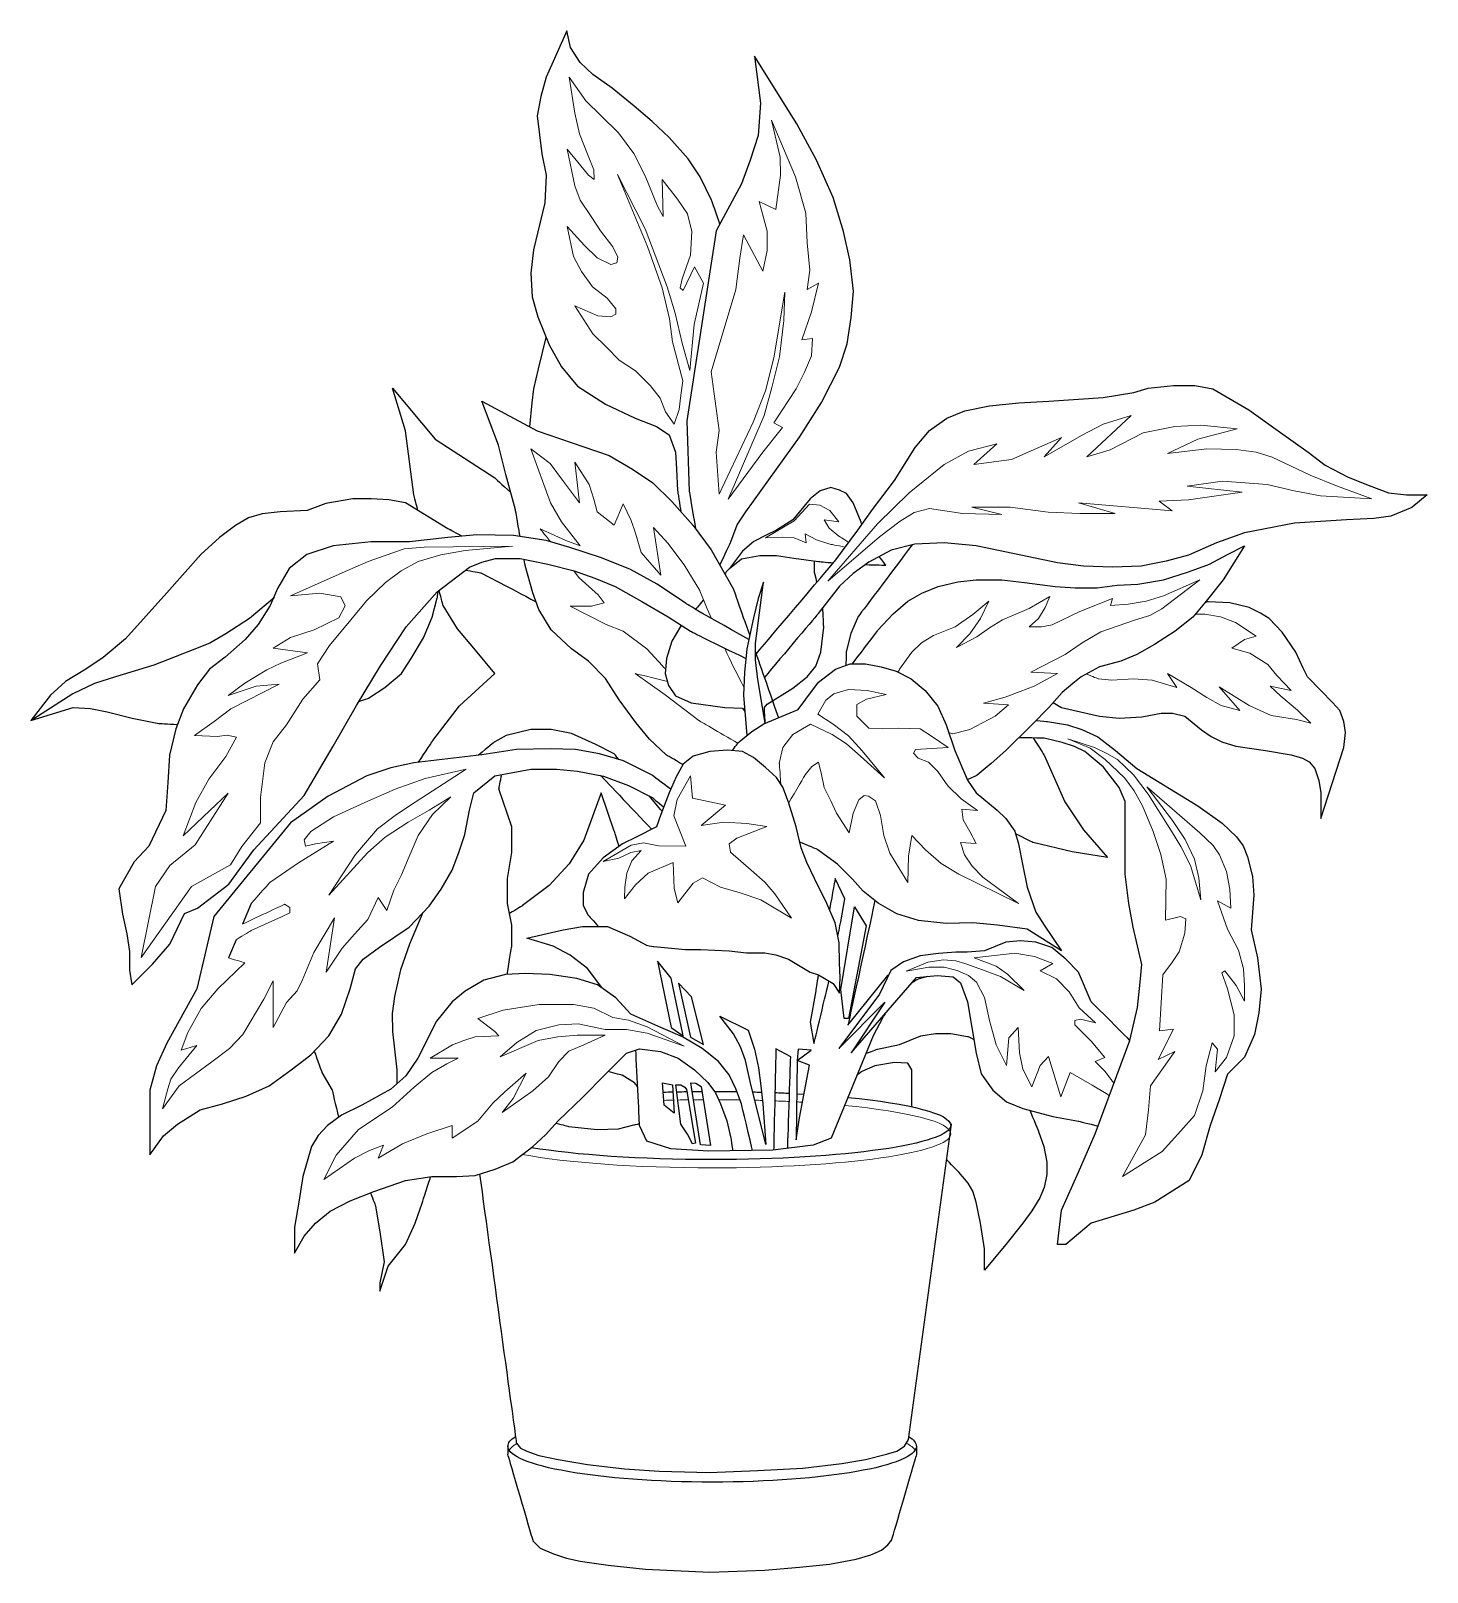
# Model space of a CAD drawing. Header units: millimetres. Extents: x -387 to 406, y 0 to 876.
import ezdxf

# ---------------------------------------------------------------- set-up
doc = ezdxf.new("R2010")
doc.units = ezdxf.units.MM
doc.layers.add('ceco.net 298', color=7, linetype='Continuous')

msp = doc.modelspace()

# ---------------------------------------------------------------- linework, layer by layer
at = {"layer": 'ceco.net 298', "color": 93}
for p, q in [((-262.25, 379.78), (-267.17, 368.08)), ((-270.82, 359.2), (-275.07, 348.87))]:
    msp.add_line(p, q, dxfattribs=at)
at = {"layer": 'ceco.net 298', "color": 15}
for p, q in [((47.7, 271.72), (51.81, 271.43)), ((-116.43, 71.46), (-116.43, 67.01)), ((115.6, 71.43), (115.6, 66.98)), ((-116.27, 65.92), (-116.43, 67.01)), ((115.6, 66.98), (115.44, 65.92))]:
    msp.add_line(p, q, dxfattribs=at)
at = {"layer": 'ceco.net 298', "color": 93}
msp.add_lwpolyline([(-103.99, 650.5), (-102.73, 664.25), (-101.71, 672.14), (-98.99, 683.56), (-96.81, 692.74), (-94.75, 701.34)], dxfattribs=at)
at = {"layer": 'ceco.net 298', "color": 93, "lineweight": 25}
for points, knots in [([(3.99, 765.69), (2.49, 770.04), (-0.73, 779.41), (-0.73, 779.41), (-0.73, 779.41), (-0.73, 779.41), (-7.21, 792.62), (-7.21, 792.62), (-7.21, 792.62), (-7.21, 792.62), (-14.06, 802.9), (-14.06, 802.9), (-14.06, 802.9), (-14.06, 802.9), (-24.73, 814.97), (-24.73, 814.97), (-24.73, 814.97), (-24.73, 814.97), (-34.51, 823.99), (-34.51, 823.99), (-34.51, 823.99), (-34.51, 823.99), (-44.67, 832.75), (-44.67, 832.75), (-44.67, 832.75), (-44.67, 832.75), (-57.12, 842.91), (-57.12, 842.91), (-57.12, 842.91), (-57.12, 842.91), (-68.17, 850.78), (-68.17, 850.78), (-68.17, 850.78), (-68.17, 850.78), (-75.28, 857.64), (-75.28, 857.64), (-75.28, 857.64), (-75.28, 857.64), (-80.87, 866.15), (-80.87, 866.15), (-80.87, 866.15), (-80.87, 866.15), (-83.03, 875.55), (-83.03, 875.55), (-83.03, 875.55), (-83.03, 875.55), (-94.71, 849.13), (-94.71, 849.13), (-94.71, 849.13), (-94.71, 849.13), (-97.76, 838.21), (-97.76, 838.21), (-97.76, 838.21), (-97.76, 838.21), (-99.79, 827.29), (-99.79, 827.29), (-99.79, 827.29), (-99.79, 827.29), (-97.12, 805.7), (-97.12, 805.7), (-97.12, 805.7), (-97.12, 805.7), (-94.71, 793.51), (-94.71, 793.51), (-94.71, 793.51), (-94.71, 793.51), (-95.47, 777.76), (-95.47, 777.76), (-95.47, 777.76), (-95.47, 777.76), (-99.41, 761.37), (-99.41, 761.37), (-99.41, 761.37), (-99.41, 761.37), (-101.82, 751.21), (-101.82, 751.21), (-101.82, 751.21), (-101.82, 751.21), (-103.35, 737.88), (-103.35, 737.88), (-103.35, 737.88), (-103.35, 737.88), (-102.58, 724.42), (-102.58, 724.42), (-102.58, 724.42), (-102.58, 724.42), (-99.41, 712.99), (-99.41, 712.99), (-99.41, 712.99), (-99.41, 712.99), (-93.06, 697.11), (-93.06, 697.11), (-93.06, 697.11), (-93.06, 697.11), (-86.07, 684.67), (-86.07, 684.67), (-86.07, 684.67), (-86.07, 684.67), (-76.8, 673.62), (-76.8, 673.62), (-76.8, 673.62), (-76.8, 673.62), (-61.05, 663.46), (-61.05, 663.46), (-61.05, 663.46), (-61.05, 663.46), (-44.04, 655.58), (-44.04, 655.58), (-44.04, 655.58), (-44.04, 655.58), (-31.97, 650.76), (-31.97, 650.76), (-31.97, 650.76), (-31.97, 650.76), (-24.86, 646.06), (-24.86, 646.06), (-24.86, 646.06), (-24.86, 646.06), (-21.18, 636.15), (-21.18, 636.15), (-21.18, 636.15), (-21.18, 636.15), (-20.67, 626.5), (-20.67, 626.5), (-20.67, 626.5), (-20.67, 626.5), (-20.03, 614.44), (-20.03, 614.44), (-20.03, 614.44), (-20.03, 614.44), (-18.69, 605.42), (-18.26, 602.5)], [0.2389705, 0.2389705, 0.2389705, 0.2389705, 0.2553191, 0.2553191, 0.2553191, 0.2553191, 0.2765957, 0.2765957, 0.2765957, 0.2765957, 0.2978723, 0.2978723, 0.2978723, 0.2978723, 0.3191489, 0.3191489, 0.3191489, 0.3191489, 0.3404255, 0.3404255, 0.3404255, 0.3404255, 0.3617021, 0.3617021, 0.3617021, 0.3617021, 0.3829787, 0.3829787, 0.3829787, 0.3829787, 0.4042553, 0.4042553, 0.4042553, 0.4042553, 0.4255319, 0.4255319, 0.4255319, 0.4255319, 0.4468085, 0.4468085, 0.4468085, 0.4468085, 0.4680851, 0.4680851, 0.4680851, 0.4680851, 0.4893617, 0.4893617, 0.4893617, 0.4893617, 0.5106383, 0.5106383, 0.5106383, 0.5106383, 0.5319149, 0.5319149, 0.5319149, 0.5319149, 0.5531915, 0.5531915, 0.5531915, 0.5531915, 0.5744681, 0.5744681, 0.5744681, 0.5744681, 0.5957447, 0.5957447, 0.5957447, 0.5957447, 0.6170213, 0.6170213, 0.6170213, 0.6170213, 0.6382979, 0.6382979, 0.6382979, 0.6382979, 0.6595745, 0.6595745, 0.6595745, 0.6595745, 0.6808511, 0.6808511, 0.6808511, 0.6808511, 0.7021277, 0.7021277, 0.7021277, 0.7021277, 0.7234043, 0.7234043, 0.7234043, 0.7234043, 0.7446809, 0.7446809, 0.7446809, 0.7446809, 0.7659574, 0.7659574, 0.7659574, 0.7659574, 0.787234, 0.787234, 0.787234, 0.787234, 0.8085106, 0.8085106, 0.8085106, 0.8085106, 0.8297872, 0.8297872, 0.8297872, 0.8297872, 0.8510638, 0.8510638, 0.8510638, 0.8510638, 0.8723404, 0.8723404, 0.8723404, 0.8723404, 0.893617, 0.893617, 0.893617, 0.893617, 0.9148936, 0.9148936, 0.9148936, 0.9148936, 0.9327337, 0.9327337, 0.9327337, 0.9327337]), ([(3.98, 571.92), (6.45, 577.21), (10.19, 585.23), (10.19, 585.23), (10.19, 585.23), (10.19, 585.23), (10.19, 585.23), (10.19, 585.23), (10.19, 585.23), (13.75, 594.88), (13.75, 594.88), (13.75, 594.88), (13.75, 594.88), (18.7, 602.37), (18.7, 602.37), (18.7, 602.37), (18.7, 602.37), (49.18, 644.66), (49.18, 644.66), (49.18, 644.66), (49.18, 644.66), (61.63, 664.47), (61.63, 664.47), (61.63, 664.47), (61.63, 664.47), (71.91, 684.41), (71.91, 684.41), (71.91, 684.41), (71.91, 684.41), (76.36, 697.75), (76.36, 697.75), (76.36, 697.75), (76.36, 697.75), (78.65, 712.61), (78.65, 712.61), (78.65, 712.61), (78.65, 712.61), (79.92, 727.72), (79.92, 727.72), (79.92, 727.72), (79.92, 727.72), (77.76, 745.37), (77.76, 745.37), (77.76, 745.37), (77.76, 745.37), (74.2, 761.63), (74.2, 761.63), (74.2, 761.63), (74.2, 761.63), (68.36, 780.93), (68.36, 780.93), (68.36, 780.93), (68.36, 780.93), (58.83, 802.14), (58.83, 802.14), (58.83, 802.14), (58.83, 802.14), (47.78, 822.72), (47.78, 822.72), (47.78, 822.72), (47.78, 822.72), (23.65, 861.2), (23.65, 861.2), (23.65, 861.2), (23.65, 861.2), (27.08, 834.53), (27.08, 834.53), (27.08, 834.53), (27.08, 834.53), (25.69, 816.11), (25.69, 816.11), (25.69, 816.11), (25.69, 816.11), (21.11, 802.14), (21.11, 802.14), (21.11, 802.14), (21.11, 802.14), (16.29, 788.55), (16.29, 788.55), (16.29, 788.55), (16.29, 788.55), (1.94, 761.88), (1.94, 761.88), (1.94, 761.88), (1.94, 761.88), (-14.83, 653.93), (-14.83, 653.93), (-14.83, 653.93), (-14.83, 653.93), (-13.43, 613.93), (-13.43, 613.93), (-13.43, 613.93), (-13.43, 613.93), (-11.56, 602.8), (-9.87, 592.76)], [0.9332003, 0.9332003, 0.9332003, 0.9332003, 0.96, 0.96, 0.96, 0.96, 1, 1, 1, 1.04, 1.04, 1.04, 1.04, 1.08, 1.08, 1.08, 1.08, 1.12, 1.12, 1.12, 1.12, 1.16, 1.16, 1.16, 1.16, 1.2, 1.2, 1.2, 1.2, 1.24, 1.24, 1.24, 1.24, 1.28, 1.28, 1.28, 1.28, 1.32, 1.32, 1.32, 1.32, 1.36, 1.36, 1.36, 1.36, 1.4, 1.4, 1.4, 1.4, 1.44, 1.44, 1.44, 1.44, 1.48, 1.48, 1.48, 1.48, 1.52, 1.52, 1.52, 1.52, 1.56, 1.56, 1.56, 1.56, 1.6, 1.6, 1.6, 1.6, 1.64, 1.64, 1.64, 1.64, 1.68, 1.68, 1.68, 1.68, 1.72, 1.72, 1.72, 1.72, 1.76, 1.76, 1.76, 1.76, 1.8, 1.8, 1.8, 1.8, 1.84, 1.84, 1.84, 1.84, 1.8619663, 1.8619663, 1.8619663, 1.8619663]), ([(-167.52, 603.04), (-168.95, 608.46), (-169.89, 612.02), (-169.89, 612.02), (-169.89, 612.02), (-169.89, 612.02), (-174.59, 648.22), (-174.59, 648.22), (-174.59, 648.22), (-174.59, 648.22), (-181.96, 672.47), (-181.96, 672.47), (-181.96, 672.47), (-181.96, 672.47), (-157.83, 643.65), (-157.83, 643.65), (-157.83, 643.65), (-157.83, 643.65), (-123.92, 621.55), (-123.92, 621.55), (-123.92, 621.55), (-123.92, 621.55), (-119.69, 617.74), (-114.78, 613.32)], [0.33039613, 0.33039613, 0.33039613, 0.33039613, 0.33333333, 0.33333333, 0.33333333, 0.33333333, 0.34567901, 0.34567901, 0.34567901, 0.34567901, 0.35802469, 0.35802469, 0.35802469, 0.35802469, 0.37037037, 0.37037037, 0.37037037, 0.37037037, 0.38271605, 0.38271605, 0.38271605, 0.38271605, 0.38788309, 0.38788309, 0.38788309, 0.38788309]), ([(24.61, 521.52), (34.7, 533.46), (69.25, 574.3), (69.25, 574.3), (69.25, 574.3), (69.25, 574.3), (82.33, 591.96), (82.33, 591.96), (82.33, 591.96), (82.33, 591.96), (90.71, 603.64), (90.71, 603.64), (90.71, 603.64), (90.71, 603.64), (103.16, 620.02), (103.16, 620.02), (103.16, 620.02), (103.16, 620.02), (114.97, 638.82), (114.97, 638.82), (114.97, 638.82), (114.97, 638.82), (123.1, 648.47), (123.1, 648.47), (123.1, 648.47), (123.1, 648.47), (132.87, 655.58), (132.87, 655.58), (132.87, 655.58), (132.87, 655.58), (143.16, 659.65), (143.16, 659.65), (143.16, 659.65), (143.16, 659.65), (157.13, 662.44), (157.13, 662.44), (157.13, 662.44), (157.13, 662.44), (173.9, 664.22), (173.9, 664.22), (173.9, 664.22), (173.9, 664.22), (190.79, 665.24), (190.79, 665.24), (190.79, 665.24), (190.79, 665.24), (221.65, 667.27), (221.65, 667.27), (221.65, 667.27), (221.65, 667.27), (239.17, 670.06), (239.17, 670.06), (239.17, 670.06), (239.17, 670.06), (247.3, 672.6), (247.3, 672.6), (247.3, 672.6), (247.3, 672.6), (261.78, 674.13), (261.78, 674.13), (261.78, 674.13), (261.78, 674.13), (273.72, 674.13), (273.72, 674.13), (273.72, 674.13), (273.72, 674.13), (284, 672.09), (284, 672.09), (284, 672.09), (284, 672.09), (304.45, 660.28), (304.45, 660.28), (304.45, 660.28), (304.45, 660.28), (321.22, 648.22), (321.22, 648.22), (321.22, 648.22), (321.22, 648.22), (338.23, 636.15), (338.23, 636.15), (338.23, 636.15), (338.23, 636.15), (347.89, 628.79), (347.89, 628.79), (347.89, 628.79), (347.89, 628.79), (360.97, 622.06), (360.97, 622.06), (360.97, 622.06), (360.97, 622.06), (372.78, 617.23), (372.78, 617.23), (372.78, 617.23), (372.78, 617.23), (383.83, 613.04), (383.83, 613.04), (383.83, 613.04), (383.83, 613.04), (393.99, 612.02), (393.99, 612.02), (393.99, 612.02), (393.99, 612.02), (405.8, 612.02), (405.8, 612.02), (405.8, 612.02), (405.8, 612.02), (397.03, 604.78), (397.03, 604.78), (397.03, 604.78), (397.03, 604.78), (385.22, 599.83), (385.22, 599.83), (385.22, 599.83), (385.22, 599.83), (375.57, 598.56), (375.57, 598.56), (375.57, 598.56), (375.57, 598.56), (359.95, 597.67), (359.95, 597.67), (359.95, 597.67), (359.95, 597.67), (330.49, 595.77), (330.49, 595.77), (330.49, 595.77), (330.49, 595.77), (302.04, 590.31), (302.04, 590.31), (302.04, 590.31), (302.04, 590.31), (286.04, 584.72), (286.04, 584.72), (286.04, 584.72), (286.04, 584.72), (270.16, 577.73), (270.16, 577.73), (270.16, 577.73), (270.16, 577.73), (257.59, 574.18), (257.59, 574.18), (257.59, 574.18), (257.59, 574.18), (243.24, 571.38), (243.24, 571.38), (243.24, 571.38), (243.24, 571.38), (226.98, 570.87), (226.98, 570.87), (226.98, 570.87), (226.98, 570.87), (210.47, 571.38), (210.47, 571.38), (210.47, 571.38), (210.47, 571.38), (195.74, 573.29), (195.74, 573.29), (195.74, 573.29), (195.74, 573.29), (149.51, 582.94), (149.51, 582.94), (149.51, 582.94), (149.51, 582.94), (131.35, 584.72), (131.35, 584.72), (131.35, 584.72), (131.35, 584.72), (114.71, 583.96), (114.71, 583.96), (114.71, 583.96), (114.71, 583.96), (101.25, 580.53), (101.25, 580.53), (101.25, 580.53), (101.25, 580.53), (88.55, 573.67), (88.55, 573.67), (88.55, 573.67), (88.55, 573.67), (79.66, 567.19), (79.66, 567.19), (79.66, 567.19), (79.66, 567.19), (71.91, 560.08), (71.91, 560.08), (71.91, 560.08), (71.91, 560.08), (59.85, 544.46), (59.85, 544.46), (59.85, 544.46), (59.85, 544.46), (38.9, 519.66), (29.26, 508.25)], [0.0029231, 0.0029231, 0.0029231, 0.0029231, 0.02, 0.02, 0.02, 0.02, 0.04, 0.04, 0.04, 0.04, 0.06, 0.06, 0.06, 0.06, 0.08, 0.08, 0.08, 0.08, 0.1, 0.1, 0.1, 0.1, 0.12, 0.12, 0.12, 0.12, 0.14, 0.14, 0.14, 0.14, 0.16, 0.16, 0.16, 0.16, 0.18, 0.18, 0.18, 0.18, 0.2, 0.2, 0.2, 0.2, 0.22, 0.22, 0.22, 0.22, 0.24, 0.24, 0.24, 0.24, 0.26, 0.26, 0.26, 0.26, 0.28, 0.28, 0.28, 0.28, 0.3, 0.3, 0.3, 0.3, 0.32, 0.32, 0.32, 0.32, 0.34, 0.34, 0.34, 0.34, 0.36, 0.36, 0.36, 0.36, 0.38, 0.38, 0.38, 0.38, 0.4, 0.4, 0.4, 0.4, 0.42, 0.42, 0.42, 0.42, 0.44, 0.44, 0.44, 0.44, 0.46, 0.46, 0.46, 0.46, 0.48, 0.48, 0.48, 0.48, 0.5, 0.5, 0.5, 0.5, 0.52, 0.52, 0.52, 0.52, 0.54, 0.54, 0.54, 0.54, 0.56, 0.56, 0.56, 0.56, 0.58, 0.58, 0.58, 0.58, 0.6, 0.6, 0.6, 0.6, 0.62, 0.62, 0.62, 0.62, 0.64, 0.64, 0.64, 0.64, 0.66, 0.66, 0.66, 0.66, 0.68, 0.68, 0.68, 0.68, 0.7, 0.7, 0.7, 0.7, 0.72, 0.72, 0.72, 0.72, 0.74, 0.74, 0.74, 0.74, 0.76, 0.76, 0.76, 0.76, 0.78, 0.78, 0.78, 0.78, 0.8, 0.8, 0.8, 0.8, 0.82, 0.82, 0.82, 0.82, 0.84, 0.84, 0.84, 0.84, 0.86, 0.86, 0.86, 0.86, 0.88, 0.88, 0.88, 0.88, 0.9, 0.9, 0.9, 0.9, 0.92, 0.92, 0.92, 0.92, 0.94, 0.94, 0.94, 0.94, 0.955399, 0.955399, 0.955399, 0.955399]), ([(-109.52, 588.22), (-109.96, 590.8), (-112.11, 603.51), (-112.11, 603.51), (-112.11, 603.51), (-112.11, 603.51), (-117.57, 623.58), (-117.57, 623.58), (-117.57, 623.58), (-117.57, 623.58), (-121.76, 640.09), (-121.76, 640.09), (-121.76, 640.09), (-121.76, 640.09), (-131.16, 665.24), (-131.16, 665.24), (-131.16, 665.24), (-131.16, 665.24), (-99.79, 648.22), (-99.79, 648.22), (-99.79, 648.22), (-99.79, 648.22), (-73.25, 639.2), (-73.25, 639.2), (-73.25, 639.2), (-73.25, 639.2), (-58.9, 634.25), (-58.9, 634.25), (-58.9, 634.25), (-58.9, 634.25), (-45.69, 626.5), (-45.69, 626.5), (-45.69, 626.5), (-45.69, 626.5), (-34, 618.75), (-34, 618.75), (-34, 618.75), (-34, 618.75), (-23.34, 608.21), (-23.34, 608.21), (-23.34, 608.21), (-23.34, 608.21), (-11.14, 594.5), (-11.14, 594.5), (-11.14, 594.5), (-11.14, 594.5), (-0.98, 580.65), (-0.98, 580.65), (-0.98, 580.65), (-0.98, 580.65), (11.72, 558.3), (11.72, 558.3), (11.72, 558.3), (11.72, 558.3), (15.75, 546.78), (20.93, 532.02)], [0.4321951, 0.4321951, 0.4321951, 0.4321951, 0.4642857, 0.4642857, 0.4642857, 0.4642857, 0.5, 0.5, 0.5, 0.5, 0.5357143, 0.5357143, 0.5357143, 0.5357143, 0.5714286, 0.5714286, 0.5714286, 0.5714286, 0.6071429, 0.6071429, 0.6071429, 0.6071429, 0.6428571, 0.6428571, 0.6428571, 0.6428571, 0.6785714, 0.6785714, 0.6785714, 0.6785714, 0.7142857, 0.7142857, 0.7142857, 0.7142857, 0.75, 0.75, 0.75, 0.75, 0.7857143, 0.7857143, 0.7857143, 0.7857143, 0.8214286, 0.8214286, 0.8214286, 0.8214286, 0.8571429, 0.8571429, 0.8571429, 0.8571429, 0.8928571, 0.8928571, 0.8928571, 0.8928571, 0.905697, 0.905697, 0.905697, 0.905697]), ([(84.66, 595.21), (84.4, 595.94), (84.23, 596.4), (84.23, 596.4), (84.23, 596.4), (84.23, 596.4), (79.66, 607.32), (79.66, 607.32), (79.66, 607.32), (79.66, 607.32), (75.85, 612.78), (75.85, 612.78), (75.85, 612.78), (75.85, 612.78), (71.91, 614.69), (71.91, 614.69), (71.91, 614.69), (71.91, 614.69), (66.96, 616.21), (66.96, 616.21), (66.96, 616.21), (66.96, 616.21), (60.99, 614.31), (60.99, 614.31), (60.99, 614.31), (60.99, 614.31), (55.28, 609.61), (55.28, 609.61), (55.28, 609.61), (55.28, 609.61), (45.37, 597.67), (45.37, 597.67), (45.37, 597.67), (45.37, 597.67), (36.23, 591.83), (36.23, 591.83), (36.23, 591.83), (36.23, 591.83), (30.26, 589.04), (30.26, 589.04), (30.26, 589.04), (30.26, 589.04), (23.27, 585.48), (23.27, 585.48), (23.27, 585.48), (23.27, 585.48), (16.8, 580.02), (16.8, 580.02), (16.8, 580.02), (16.8, 580.02), (9.51, 570.1), (9.51, 570.1), (9.51, 570.1), (9.51, 570.1), (16.29, 575.57), (16.29, 575.57), (16.29, 575.57), (16.29, 575.57), (16.29, 575.57), (16.29, 575.57), (16.29, 575.57), (26.7, 577.48), (26.7, 577.48), (26.7, 577.48), (26.7, 577.48), (36.23, 577.48), (36.23, 577.48), (36.23, 577.48), (36.23, 577.48), (46.01, 575.95), (46.01, 575.95), (46.01, 575.95), (46.01, 575.95), (59.98, 574.05), (59.98, 574.05), (59.98, 574.05), (59.98, 574.05), (64.19, 573.7), (68.58, 573.33)], [0.3545132, 0.3545132, 0.3545132, 0.3545132, 0.3636364, 0.3636364, 0.3636364, 0.3636364, 0.4090909, 0.4090909, 0.4090909, 0.4090909, 0.4545455, 0.4545455, 0.4545455, 0.4545455, 0.5, 0.5, 0.5, 0.5, 0.5454545, 0.5454545, 0.5454545, 0.5454545, 0.5909091, 0.5909091, 0.5909091, 0.5909091, 0.6363636, 0.6363636, 0.6363636, 0.6363636, 0.6818182, 0.6818182, 0.6818182, 0.6818182, 0.7272727, 0.7272727, 0.7272727, 0.7272727, 0.7727273, 0.7727273, 0.7727273, 0.7727273, 0.8181818, 0.8181818, 0.8181818, 0.8181818, 0.8636364, 0.8636364, 0.8636364, 0.8636364, 0.9090909, 0.9090909, 0.9090909, 0.9090909, 0.9545455, 0.9545455, 0.9545455, 0.9545455, 1, 1, 1, 1.0454545, 1.0454545, 1.0454545, 1.0454545, 1.0909091, 1.0909091, 1.0909091, 1.0909091, 1.1363636, 1.1363636, 1.1363636, 1.1363636, 1.1818182, 1.1818182, 1.1818182, 1.1818182, 1.203642, 1.203642, 1.203642, 1.203642]), ([(-142.66, 588.49), (-147.43, 591.08), (-150.46, 592.72), (-150.46, 592.72), (-150.46, 592.72), (-150.46, 592.72), (-174.59, 607.32), (-174.59, 607.32), (-174.59, 607.32), (-174.59, 607.32), (-184.12, 609.1), (-184.12, 609.1), (-184.12, 609.1), (-184.12, 609.1), (-194.15, 609.61), (-194.15, 609.61), (-194.15, 609.61), (-194.15, 609.61), (-204.44, 609.74), (-204.44, 609.74), (-204.44, 609.74), (-204.44, 609.74), (-219.8, 606.94), (-219.8, 606.94), (-219.8, 606.94), (-219.8, 606.94), (-230.47, 603.01), (-230.47, 603.01), (-230.47, 603.01), (-230.47, 603.01), (-245.84, 602.37), (-245.84, 602.37), (-245.84, 602.37), (-245.84, 602.37), (-256, 601.23), (-256, 601.23), (-256, 601.23), (-256, 601.23), (-263.87, 598.94), (-263.87, 598.94), (-263.87, 598.94), (-263.87, 598.94), (-271.24, 594.5), (-271.24, 594.5), (-271.24, 594.5), (-271.24, 594.5), (-280.26, 587.77), (-280.26, 587.77), (-280.26, 587.77), (-280.26, 587.77), (-290.92, 578.11), (-290.92, 578.11), (-290.92, 578.11), (-290.92, 578.11), (-310.23, 556.27), (-310.23, 556.27), (-310.23, 556.27), (-310.23, 556.27), (-333.72, 530.11), (-333.72, 530.11), (-333.72, 530.11), (-333.72, 530.11), (-346.3, 519.57), (-346.3, 519.57), (-346.3, 519.57), (-346.3, 519.57), (-356.2, 512.84), (-356.2, 512.84), (-356.2, 512.84), (-356.2, 512.84), (-367.76, 505.98), (-367.76, 505.98), (-367.76, 505.98), (-367.76, 505.98), (-376.27, 498.1), (-376.27, 498.1), (-376.27, 498.1), (-376.27, 498.1), (-387.44, 483.75), (-387.44, 483.75), (-387.44, 483.75), (-387.44, 483.75), (-363.44, 491.12), (-363.44, 491.12), (-363.44, 491.12), (-363.44, 491.12), (-353.54, 490.61), (-353.54, 490.61), (-353.54, 490.61), (-353.54, 490.61), (-344.01, 488.71), (-344.01, 488.71), (-344.01, 488.71), (-344.01, 488.71), (-329.79, 485.02), (-329.79, 485.02), (-329.79, 485.02), (-329.79, 485.02), (-314.67, 482.1), (-314.67, 482.1), (-314.67, 482.1), (-314.67, 482.1), (-309.54, 481.84), (-304.16, 481.57)], [1.0191746, 1.0191746, 1.0191746, 1.0191746, 1.0243902, 1.0243902, 1.0243902, 1.0243902, 1.0487805, 1.0487805, 1.0487805, 1.0487805, 1.0731707, 1.0731707, 1.0731707, 1.0731707, 1.097561, 1.097561, 1.097561, 1.097561, 1.1219512, 1.1219512, 1.1219512, 1.1219512, 1.1463415, 1.1463415, 1.1463415, 1.1463415, 1.1707317, 1.1707317, 1.1707317, 1.1707317, 1.195122, 1.195122, 1.195122, 1.195122, 1.2195122, 1.2195122, 1.2195122, 1.2195122, 1.2439024, 1.2439024, 1.2439024, 1.2439024, 1.2682927, 1.2682927, 1.2682927, 1.2682927, 1.2926829, 1.2926829, 1.2926829, 1.2926829, 1.3170732, 1.3170732, 1.3170732, 1.3170732, 1.3414634, 1.3414634, 1.3414634, 1.3414634, 1.3658537, 1.3658537, 1.3658537, 1.3658537, 1.3902439, 1.3902439, 1.3902439, 1.3902439, 1.4146341, 1.4146341, 1.4146341, 1.4146341, 1.4390244, 1.4390244, 1.4390244, 1.4390244, 1.4634146, 1.4634146, 1.4634146, 1.4634146, 1.4878049, 1.4878049, 1.4878049, 1.4878049, 1.5121951, 1.5121951, 1.5121951, 1.5121951, 1.5365854, 1.5365854, 1.5365854, 1.5365854, 1.5609756, 1.5609756, 1.5609756, 1.5609756, 1.5853659, 1.5853659, 1.5853659, 1.5853659, 1.6097561, 1.6097561, 1.6097561, 1.6097561, 1.6213837, 1.6213837, 1.6213837, 1.6213837]), ([(20.47, 529.81), (-8.58, 545.76), (-15.59, 550.43), (-15.59, 550.43), (-15.59, 550.43), (-15.59, 550.43), (-31.72, 561.22), (-31.72, 561.22), (-31.72, 561.22), (-31.72, 561.22), (-46.7, 569.48), (-46.7, 569.48), (-46.7, 569.48), (-46.7, 569.48), (-63.21, 576.08), (-63.21, 576.08), (-63.21, 576.08), (-63.21, 576.08), (-81.25, 582.05), (-81.25, 582.05), (-81.25, 582.05), (-81.25, 582.05), (-94.71, 585.99), (-94.71, 585.99), (-94.71, 585.99), (-94.71, 585.99), (-113.25, 588.78), (-113.25, 588.78), (-113.25, 588.78), (-113.25, 588.78), (-134.08, 589.29), (-134.08, 589.29), (-134.08, 589.29), (-134.08, 589.29), (-150.46, 587.77), (-150.46, 587.77), (-150.46, 587.77), (-150.46, 587.77), (-172.31, 585.35), (-172.31, 585.35), (-172.31, 585.35), (-172.31, 585.35), (-194.15, 585.35), (-194.15, 585.35), (-194.15, 585.35), (-194.15, 585.35), (-215.74, 582.94), (-215.74, 582.94), (-215.74, 582.94), (-215.74, 582.94), (-230.6, 577.99), (-230.6, 577.99), (-230.6, 577.99), (-230.6, 577.99), (-240.76, 570.11), (-240.76, 570.11), (-240.76, 570.11), (-240.76, 570.11), (-247.36, 558.68), (-247.36, 558.68), (-247.36, 558.68), (-247.36, 558.68), (-251.43, 549.03), (-251.43, 549.03), (-251.43, 549.03), (-251.43, 549.03), (-258.29, 538.36), (-258.29, 538.36), (-258.29, 538.36), (-258.29, 538.36), (-265.65, 529.85), (-265.65, 529.85), (-265.65, 529.85), (-265.65, 529.85), (-276.95, 519.82), (-276.95, 519.82), (-276.95, 519.82), (-276.95, 519.82), (-285.97, 512.96), (-285.97, 512.96), (-285.97, 512.96), (-285.97, 512.96), (-292.83, 504.07), (-292.83, 504.07), (-292.83, 504.07), (-292.83, 504.07), (-300.7, 490.36), (-300.7, 490.36), (-300.7, 490.36), (-300.7, 490.36), (-305.15, 479.05), (-305.15, 479.05), (-305.15, 479.05), (-305.15, 479.05), (-308.58, 464.07), (-308.58, 464.07), (-308.58, 464.07), (-308.58, 464.07), (-309.59, 448.57), (-309.59, 448.57), (-309.59, 448.57), (-309.59, 448.57), (-310.74, 432.7), (-310.74, 432.7), (-310.74, 432.7), (-310.74, 432.7), (-320.37, 412.38), (-320.37, 412.38), (-320.37, 412.38), (-320.37, 412.38), (-328.78, 403.45), (-328.78, 403.45), (-328.78, 403.45), (-328.78, 403.45), (-337.45, 388.22), (-337.45, 388.22), (-337.45, 388.22), (-337.45, 388.22), (-335.35, 373.77), (-335.35, 373.77), (-335.35, 373.77), (-335.35, 373.77), (-332.99, 362.48), (-332.99, 362.48), (-332.99, 362.48), (-332.99, 362.48), (-331.41, 352.49), (-331.41, 352.49), (-331.41, 352.49), (-331.41, 352.49), (-331.41, 341.99), (-331.41, 341.99), (-331.41, 341.99), (-331.41, 341.99), (-330.1, 333.58), (-330.1, 333.58), (-330.1, 333.58), (-330.1, 333.58), (-318.27, 345.4), (-318.27, 345.4), (-318.27, 345.4), (-318.27, 345.4), (-308.54, 356.7), (-308.54, 356.7), (-308.54, 356.7), (-308.54, 356.7), (-300.13, 374.03), (-300.13, 374.03), (-300.13, 374.03), (-300.13, 374.03), (-292.77, 377.18), (-292.77, 377.18), (-292.77, 377.18), (-292.77, 377.18), (-274.9, 390.84), (-274.9, 390.84), (-274.9, 390.84), (-274.9, 390.84), (-260.71, 410.28), (-260.71, 410.28), (-260.71, 410.28), (-260.71, 410.28), (-232.25, 441.21), (-232.25, 441.21), (-232.25, 441.21), (-232.25, 441.21), (-215.74, 469.15), (-215.74, 469.15), (-215.74, 469.15), (-215.74, 469.15), (-202.41, 492.26), (-202.41, 492.26), (-202.41, 492.26), (-202.41, 492.26), (-188.82, 514.87), (-188.82, 514.87), (-188.82, 514.87), (-188.82, 514.87), (-174.21, 536.97), (-174.21, 536.97), (-174.21, 536.97), (-174.21, 536.97), (-156.69, 556.78), (-156.69, 556.78), (-156.69, 556.78), (-156.69, 556.78), (-138.27, 570.87), (-138.27, 570.87), (-138.27, 570.87), (-138.27, 570.87), (-131.16, 573.67), (-131.16, 573.67), (-131.16, 573.67), (-131.16, 573.67), (-123.54, 575.7), (-123.54, 575.7), (-123.54, 575.7), (-123.54, 575.7), (-109.44, 575.7), (-109.44, 575.7), (-109.44, 575.7), (-109.44, 575.7), (-93.69, 572.65), (-93.69, 572.65), (-93.69, 572.65), (-93.69, 572.65), (-78.83, 568.84), (-78.83, 568.84), (-78.83, 568.84), (-78.83, 568.84), (-67.02, 564.65), (-67.02, 564.65), (-67.02, 564.65), (-67.02, 564.65), (-55.47, 559.83), (-55.47, 559.83), (-55.47, 559.83), (-55.47, 559.83), (-40.35, 551.44), (-40.35, 551.44), (-40.35, 551.44), (-40.35, 551.44), (-25.37, 542.68), (-25.37, 542.68), (-25.37, 542.68), (-25.37, 542.68), (-12.67, 534.55), (-12.67, 534.55), (-12.67, 534.55), (-12.67, 534.55), (0.75, 527.46), (18.78, 519.06)], [0.0059286, 0.0059286, 0.0059286, 0.0059286, 0.0166667, 0.0166667, 0.0166667, 0.0166667, 0.0333333, 0.0333333, 0.0333333, 0.0333333, 0.05, 0.05, 0.05, 0.05, 0.0666667, 0.0666667, 0.0666667, 0.0666667, 0.0833333, 0.0833333, 0.0833333, 0.0833333, 0.1, 0.1, 0.1, 0.1, 0.1166667, 0.1166667, 0.1166667, 0.1166667, 0.1333333, 0.1333333, 0.1333333, 0.1333333, 0.15, 0.15, 0.15, 0.15, 0.1666667, 0.1666667, 0.1666667, 0.1666667, 0.1833333, 0.1833333, 0.1833333, 0.1833333, 0.2, 0.2, 0.2, 0.2, 0.2166667, 0.2166667, 0.2166667, 0.2166667, 0.2333333, 0.2333333, 0.2333333, 0.2333333, 0.25, 0.25, 0.25, 0.25, 0.2666667, 0.2666667, 0.2666667, 0.2666667, 0.2833333, 0.2833333, 0.2833333, 0.2833333, 0.3, 0.3, 0.3, 0.3, 0.3166667, 0.3166667, 0.3166667, 0.3166667, 0.3333333, 0.3333333, 0.3333333, 0.3333333, 0.35, 0.35, 0.35, 0.35, 0.3666667, 0.3666667, 0.3666667, 0.3666667, 0.3833333, 0.3833333, 0.3833333, 0.3833333, 0.4, 0.4, 0.4, 0.4, 0.4166667, 0.4166667, 0.4166667, 0.4166667, 0.4333333, 0.4333333, 0.4333333, 0.4333333, 0.45, 0.45, 0.45, 0.45, 0.4666667, 0.4666667, 0.4666667, 0.4666667, 0.4833333, 0.4833333, 0.4833333, 0.4833333, 0.5, 0.5, 0.5, 0.5, 0.5166667, 0.5166667, 0.5166667, 0.5166667, 0.5333333, 0.5333333, 0.5333333, 0.5333333, 0.55, 0.55, 0.55, 0.55, 0.5666667, 0.5666667, 0.5666667, 0.5666667, 0.5833333, 0.5833333, 0.5833333, 0.5833333, 0.6, 0.6, 0.6, 0.6, 0.6166667, 0.6166667, 0.6166667, 0.6166667, 0.6333333, 0.6333333, 0.6333333, 0.6333333, 0.65, 0.65, 0.65, 0.65, 0.6666667, 0.6666667, 0.6666667, 0.6666667, 0.6833333, 0.6833333, 0.6833333, 0.6833333, 0.7, 0.7, 0.7, 0.7, 0.7166667, 0.7166667, 0.7166667, 0.7166667, 0.7333333, 0.7333333, 0.7333333, 0.7333333, 0.75, 0.75, 0.75, 0.75, 0.7666667, 0.7666667, 0.7666667, 0.7666667, 0.7833333, 0.7833333, 0.7833333, 0.7833333, 0.8, 0.8, 0.8, 0.8, 0.8166667, 0.8166667, 0.8166667, 0.8166667, 0.8333333, 0.8333333, 0.8333333, 0.8333333, 0.85, 0.85, 0.85, 0.85, 0.8666667, 0.8666667, 0.8666667, 0.8666667, 0.8833333, 0.8833333, 0.8833333, 0.8833333, 0.9, 0.9, 0.9, 0.9, 0.9166667, 0.9166667, 0.9166667, 0.9166667, 0.9333333, 0.9333333, 0.9333333, 0.9333333, 0.95, 0.95, 0.95, 0.95, 0.9633002, 0.9633002, 0.9633002, 0.9633002]), ([(113.21, 583.57), (102.92, 569.87), (82.58, 542.81), (82.58, 542.81), (82.58, 542.81), (82.58, 542.81), (78.39, 533.16), (78.39, 533.16), (78.39, 533.16), (78.39, 533.16), (75.85, 523.5), (75.85, 523.5), (75.85, 523.5), (75.85, 523.5), (75.7, 519.37), (75.55, 515.08)], [0.62040839, 0.62040839, 0.62040839, 0.62040839, 0.62962963, 0.62962963, 0.62962963, 0.62962963, 0.64197531, 0.64197531, 0.64197531, 0.64197531, 0.65432099, 0.65432099, 0.65432099, 0.65432099, 0.66025031, 0.66025031, 0.66025031, 0.66025031]), ([(79.36, 516.01), (86.02, 524.77), (93.63, 534.81), (93.63, 534.81), (93.63, 534.81), (93.63, 534.81), (102.39, 544.33), (102.39, 544.33), (102.39, 544.33), (102.39, 544.33), (110.78, 551.57), (110.78, 551.57), (110.78, 551.57), (110.78, 551.57), (118.78, 556.14), (118.78, 556.14), (118.78, 556.14), (118.78, 556.14), (127.92, 559.95), (127.92, 559.95), (127.92, 559.95), (127.92, 559.95), (139.22, 562.49), (139.22, 562.49), (139.22, 562.49), (139.22, 562.49), (149.51, 563.76), (149.51, 563.76), (149.51, 563.76), (149.51, 563.76), (164.12, 563.76), (164.12, 563.76), (164.12, 563.76), (164.12, 563.76), (177.07, 562.24), (177.07, 562.24), (177.07, 562.24), (177.07, 562.24), (194.47, 559.95), (194.47, 559.95), (194.47, 559.95), (194.47, 559.95), (205.77, 559.19), (205.77, 559.19), (205.77, 559.19), (205.77, 559.19), (218.35, 559.19), (218.35, 559.19), (218.35, 559.19), (218.35, 559.19), (229.65, 560.59), (229.65, 560.59), (229.65, 560.59), (229.65, 560.59), (241.46, 561.22), (241.46, 561.22), (241.46, 561.22), (241.46, 561.22), (255.94, 563.76), (255.94, 563.76), (255.94, 563.76), (255.94, 563.76), (270.16, 568.21), (270.16, 568.21), (270.16, 568.21), (270.16, 568.21), (282.23, 572.53), (282.23, 572.53), (282.23, 572.53), (282.23, 572.53), (292.39, 578.11), (292.39, 578.11), (292.39, 578.11), (292.39, 578.11), (302.04, 582.94), (302.04, 582.94), (302.04, 582.94), (302.04, 582.94), (289.97, 563.76), (289.97, 563.76), (289.97, 563.76), (289.97, 563.76), (280.19, 551.57), (280.19, 551.57), (280.19, 551.57), (280.19, 551.57), (272.7, 542.55), (272.7, 542.55), (272.7, 542.55), (272.7, 542.55), (262.67, 534.55), (262.67, 534.55), (262.67, 534.55), (262.67, 534.55), (250.98, 526.93), (250.98, 526.93), (250.98, 526.93), (250.98, 526.93), (240.95, 521.22), (240.95, 521.22), (240.95, 521.22), (240.95, 521.22), (231.68, 517.53), (231.68, 517.53), (231.68, 517.53), (231.68, 517.53), (219.74, 514.23), (219.74, 514.23), (219.74, 514.23), (219.74, 514.23), (209.2, 508.64), (209.2, 508.64), (209.2, 508.64), (209.2, 508.64), (204.5, 504.71), (204.5, 504.71), (204.5, 504.71), (204.5, 504.71), (198.41, 499.63), (198.41, 499.63), (198.41, 499.63), (198.41, 499.63), (190.79, 491.12), (190.79, 491.12), (190.79, 491.12), (190.79, 491.12), (181.13, 481.21), (181.13, 481.21), (181.13, 481.21), (181.13, 481.21), (166.53, 466.73), (166.53, 466.73), (166.53, 466.73), (166.53, 466.73), (158.02, 459.24), (158.02, 459.24), (158.02, 459.24), (158.02, 459.24), (150.15, 452.64), (150.15, 452.64), (150.15, 452.64), (150.15, 452.64), (147.07, 451.26), (144.56, 450.13)], [0.0114933, 0.0114933, 0.0114933, 0.0114933, 0.0263158, 0.0263158, 0.0263158, 0.0263158, 0.0526316, 0.0526316, 0.0526316, 0.0526316, 0.0789474, 0.0789474, 0.0789474, 0.0789474, 0.1052632, 0.1052632, 0.1052632, 0.1052632, 0.1315789, 0.1315789, 0.1315789, 0.1315789, 0.1578947, 0.1578947, 0.1578947, 0.1578947, 0.1842105, 0.1842105, 0.1842105, 0.1842105, 0.2105263, 0.2105263, 0.2105263, 0.2105263, 0.2368421, 0.2368421, 0.2368421, 0.2368421, 0.2631579, 0.2631579, 0.2631579, 0.2631579, 0.2894737, 0.2894737, 0.2894737, 0.2894737, 0.3157895, 0.3157895, 0.3157895, 0.3157895, 0.3421053, 0.3421053, 0.3421053, 0.3421053, 0.3684211, 0.3684211, 0.3684211, 0.3684211, 0.3947368, 0.3947368, 0.3947368, 0.3947368, 0.4210526, 0.4210526, 0.4210526, 0.4210526, 0.4473684, 0.4473684, 0.4473684, 0.4473684, 0.4736842, 0.4736842, 0.4736842, 0.4736842, 0.5, 0.5, 0.5, 0.5, 0.5263158, 0.5263158, 0.5263158, 0.5263158, 0.5526316, 0.5526316, 0.5526316, 0.5526316, 0.5789474, 0.5789474, 0.5789474, 0.5789474, 0.6052632, 0.6052632, 0.6052632, 0.6052632, 0.6315789, 0.6315789, 0.6315789, 0.6315789, 0.6578947, 0.6578947, 0.6578947, 0.6578947, 0.6842105, 0.6842105, 0.6842105, 0.6842105, 0.7105263, 0.7105263, 0.7105263, 0.7105263, 0.7368421, 0.7368421, 0.7368421, 0.7368421, 0.7631579, 0.7631579, 0.7631579, 0.7631579, 0.7894737, 0.7894737, 0.7894737, 0.7894737, 0.8157895, 0.8157895, 0.8157895, 0.8157895, 0.8421053, 0.8421053, 0.8421053, 0.8421053, 0.8684211, 0.8684211, 0.8684211, 0.8684211, 0.8947368, 0.8947368, 0.8947368, 0.8947368, 0.9210526, 0.9210526, 0.9210526, 0.9210526, 0.9366445, 0.9366445, 0.9366445, 0.9366445]), ([(-140.45, 569.2), (-137.31, 568.61), (-131.79, 567.57), (-131.79, 567.57), (-131.79, 567.57), (-131.79, 567.57), (-117.19, 560.08), (-117.19, 560.08), (-117.19, 560.08), (-117.19, 560.08), (-108.04, 555.24), (-100.46, 551.24)], [0.88500651, 0.88500651, 0.88500651, 0.88500651, 0.90243902, 0.90243902, 0.90243902, 0.90243902, 0.92682927, 0.92682927, 0.92682927, 0.92682927, 0.94111532, 0.94111532, 0.94111532, 0.94111532]), ([(-17.02, 458.7), (-22.04, 461.61), (-26.51, 464.19), (-26.51, 464.19), (-26.51, 464.19), (-26.51, 464.19), (-36.04, 473.21), (-36.04, 473.21), (-36.04, 473.21), (-36.04, 473.21), (-43.78, 482.61), (-43.78, 482.61), (-43.78, 482.61), (-43.78, 482.61), (-53.31, 495.44), (-53.31, 495.44), (-53.31, 495.44), (-53.31, 495.44), (-61.05, 507.63), (-61.05, 507.63), (-61.05, 507.63), (-61.05, 507.63), (-70.71, 517.53), (-70.71, 517.53), (-70.71, 517.53), (-70.71, 517.53), (-80.23, 524.39), (-80.23, 524.39), (-80.23, 524.39), (-80.23, 524.39), (-91.92, 535.31), (-91.92, 535.31), (-91.92, 535.31), (-91.92, 535.31), (-98.9, 546.74), (-98.9, 546.74), (-98.9, 546.74), (-98.9, 546.74), (-102.2, 556.27), (-102.2, 556.27), (-102.2, 556.27), (-102.2, 556.27), (-106.65, 571.89), (-106.65, 571.89), (-106.65, 571.89), (-106.65, 571.89), (-106.9, 573.3), (-107.24, 575.28)], [1.0200514, 1.0200514, 1.0200514, 1.0200514, 1.0357143, 1.0357143, 1.0357143, 1.0357143, 1.0714286, 1.0714286, 1.0714286, 1.0714286, 1.1071429, 1.1071429, 1.1071429, 1.1071429, 1.1428571, 1.1428571, 1.1428571, 1.1428571, 1.1785714, 1.1785714, 1.1785714, 1.1785714, 1.2142857, 1.2142857, 1.2142857, 1.2142857, 1.25, 1.25, 1.25, 1.25, 1.2857143, 1.2857143, 1.2857143, 1.2857143, 1.3214286, 1.3214286, 1.3214286, 1.3214286, 1.3571429, 1.3571429, 1.3571429, 1.3571429, 1.3928571, 1.3928571, 1.3928571, 1.3928571, 1.4034918, 1.4034918, 1.4034918, 1.4034918]), ([(59.12, 562.33), (58.47, 565.11), (57.69, 568.46), (57.69, 568.46), (57.69, 568.46), (57.69, 568.46), (57.69, 572.33), (57.69, 574.36)], [1.33623637, 1.33623637, 1.33623637, 1.33623637, 1.35714286, 1.35714286, 1.35714286, 1.35714286, 1.38348486, 1.38348486, 1.38348486, 1.38348486]), ([(86.69, 572.31), (92.13, 572.17), (98.2, 572.02), (98.2, 572.02), (98.2, 572.02), (98.2, 572.02), (96.49, 574.26), (94.49, 576.87)], [1.24764211, 1.24764211, 1.24764211, 1.24764211, 1.27272727, 1.27272727, 1.27272727, 1.27272727, 1.2916295, 1.2916295, 1.2916295, 1.2916295]), ([(29.77, 482.18), (29.77, 482.18), (25.56, 506.99), (25.56, 506.99), (25.56, 506.99), (25.56, 506.99), (24.16, 518.3), (24.16, 518.3), (24.16, 518.3), (24.16, 518.3), (24.16, 527.57), (24.16, 527.57), (24.16, 527.57), (24.16, 527.57), (28.86, 562.37), (28.86, 562.37), (28.86, 562.37), (28.86, 562.37), (25.69, 552.97), (25.69, 552.97), (25.69, 552.97), (25.69, 552.97), (23.02, 542.05), (23.02, 542.05), (23.02, 542.05), (23.02, 542.05), (19.34, 524.39), (19.34, 524.39), (19.34, 524.39), (19.34, 524.39), (17.94, 511.06), (17.94, 511.06), (17.94, 511.06), (17.94, 511.06), (17.43, 498.23), (17.43, 498.23), (17.43, 498.23), (17.43, 498.23), (19.4, 475.32), (19.4, 475.32)], [0, 0, 0, 0, 0.1, 0.1, 0.1, 0.1, 0.2, 0.2, 0.2, 0.2, 0.3, 0.3, 0.3, 0.3, 0.4, 0.4, 0.4, 0.4, 0.5, 0.5, 0.5, 0.5, 0.6, 0.6, 0.6, 0.6, 0.7, 0.7, 0.7, 0.7, 0.8, 0.8, 0.8, 0.8, 0.9, 0.9, 0.9, 0.9, 1, 1, 1, 1]), ([(-249.01, 553.6), (-249.01, 553.6), (-263.24, 541.79), (-263.24, 541.79), (-263.24, 541.79), (-263.24, 541.79), (-276.57, 532.9), (-276.57, 532.9), (-276.57, 532.9), (-276.57, 532.9), (-285.72, 527.69), (-285.72, 527.69), (-285.72, 527.69), (-285.72, 527.69), (-295.88, 523.76), (-295.88, 523.76), (-295.88, 523.76), (-295.88, 523.76), (-305.53, 519.95), (-305.53, 519.95), (-305.53, 519.95), (-305.53, 519.95), (-317.59, 515.12), (-317.59, 515.12), (-317.59, 515.12), (-317.59, 515.12), (-339.31, 508.52), (-339.31, 508.52), (-339.31, 508.52), (-339.31, 508.52), (-351.25, 504.71), (-351.25, 504.71), (-351.25, 504.71), (-351.25, 504.71), (-363.57, 498.99), (-363.57, 498.99), (-363.57, 498.99), (-363.57, 498.99), (-386.3, 484.26), (-386.3, 484.26)], [0, 0, 0, 0, 0.1, 0.1, 0.1, 0.1, 0.2, 0.2, 0.2, 0.2, 0.3, 0.3, 0.3, 0.3, 0.4, 0.4, 0.4, 0.4, 0.5, 0.5, 0.5, 0.5, 0.6, 0.6, 0.6, 0.6, 0.7, 0.7, 0.7, 0.7, 0.8, 0.8, 0.8, 0.8, 0.9, 0.9, 0.9, 0.9, 1, 1, 1, 1]), ([(-201.06, 494.5), (-198.25, 495.5), (-195.55, 496.45), (-195.55, 496.45), (-195.55, 496.45), (-195.55, 496.45), (-186.4, 502.55), (-186.4, 502.55), (-186.4, 502.55), (-186.4, 502.55), (-176.88, 510.42), (-176.88, 510.42), (-176.88, 510.42), (-176.88, 510.42), (-171.29, 518.93), (-171.29, 518.93), (-171.29, 518.93), (-171.29, 518.93), (-164.43, 530.74), (-164.43, 530.74), (-164.43, 530.74), (-164.43, 530.74), (-159.48, 542.55), (-159.48, 542.55), (-159.48, 542.55), (-159.48, 542.55), (-156.56, 553.35), (-156.56, 553.35), (-156.56, 553.35), (-156.56, 553.35), (-156.27, 555.34), (-155.98, 557.32)], [0.6712696, 0.6712696, 0.6712696, 0.6712696, 0.6829268, 0.6829268, 0.6829268, 0.6829268, 0.7073171, 0.7073171, 0.7073171, 0.7073171, 0.7317073, 0.7317073, 0.7317073, 0.7317073, 0.7560976, 0.7560976, 0.7560976, 0.7560976, 0.7804878, 0.7804878, 0.7804878, 0.7804878, 0.804878, 0.804878, 0.804878, 0.804878, 0.8292683, 0.8292683, 0.8292683, 0.8292683, 0.8415255, 0.8415255, 0.8415255, 0.8415255]), ([(-167.31, 459.94), (-163.24, 466.07), (-159.1, 472.32), (-159.1, 472.32), (-159.1, 472.32), (-159.1, 472.32), (-143.86, 492.13), (-143.86, 492.13), (-143.86, 492.13), (-143.86, 492.13), (-123.92, 510.42), (-123.92, 510.42), (-123.92, 510.42), (-123.92, 510.42), (-135.86, 524.9), (-135.86, 524.9), (-135.86, 524.9), (-135.86, 524.9), (-145.13, 535.82), (-145.13, 535.82), (-145.13, 535.82), (-145.13, 535.82), (-153.26, 549.16), (-153.26, 549.16), (-153.26, 549.16), (-153.26, 549.16), (-154.15, 552.51), (-155.51, 557.68)], [0.25297659, 0.25297659, 0.25297659, 0.25297659, 0.25925926, 0.25925926, 0.25925926, 0.25925926, 0.27160494, 0.27160494, 0.27160494, 0.27160494, 0.28395062, 0.28395062, 0.28395062, 0.28395062, 0.2962963, 0.2962963, 0.2962963, 0.2962963, 0.30864198, 0.30864198, 0.30864198, 0.30864198, 0.32098765, 0.32098765, 0.32098765, 0.32098765, 0.32384047, 0.32384047, 0.32384047, 0.32384047]), ([(-5.32, 552.4), (-6.86, 550.45), (-7.97, 549.03), (-7.97, 549.03), (-7.97, 549.03), (-7.97, 549.03), (-8.84, 548.04), (-10.08, 546.64)], [1.52463508, 1.52463508, 1.52463508, 1.52463508, 1.53571429, 1.53571429, 1.53571429, 1.53571429, 1.54605101, 1.54605101, 1.54605101, 1.54605101]), ([(29.77, 482.18), (29.5, 486.69), (29.24, 490.99), (29.24, 490.99), (29.24, 490.99), (29.24, 490.99), (30.77, 493.02), (30.77, 493.02), (30.77, 493.02), (30.77, 493.02), (45.5, 502.17), (45.5, 502.17), (45.5, 502.17), (45.5, 502.17), (53.63, 508.52), (53.63, 508.52), (53.63, 508.52), (53.63, 508.52), (58.58, 514.61), (58.58, 514.61), (58.58, 514.61), (58.58, 514.61), (61.37, 522.49), (61.37, 522.49), (61.37, 522.49), (61.37, 522.49), (63.02, 536.84), (63.02, 536.84), (63.02, 536.84), (63.02, 536.84), (62.61, 544.75), (62.45, 547.83)], [1.018747, 1.018747, 1.018747, 1.018747, 1.0357143, 1.0357143, 1.0357143, 1.0357143, 1.0714286, 1.0714286, 1.0714286, 1.0714286, 1.1071429, 1.1071429, 1.1071429, 1.1071429, 1.1428571, 1.1428571, 1.1428571, 1.1428571, 1.1785714, 1.1785714, 1.1785714, 1.1785714, 1.2142857, 1.2142857, 1.2142857, 1.2142857, 1.25, 1.25, 1.25, 1.25, 1.278774, 1.278774, 1.278774, 1.278774]), ([(193.41, 494.05), (196.01, 492.44), (198.15, 491.12), (198.15, 491.12), (198.15, 491.12), (198.15, 491.12), (219.62, 486.29), (219.62, 486.29), (219.62, 486.29), (219.62, 486.29), (230.79, 485.02), (230.79, 485.02), (230.79, 485.02), (230.79, 485.02), (243.75, 485.78), (243.75, 485.78), (243.75, 485.78), (243.75, 485.78), (254.67, 487.94), (254.67, 487.94), (254.67, 487.94), (254.67, 487.94), (261.14, 487.94), (261.14, 487.94), (261.14, 487.94), (261.14, 487.94), (268.13, 486.29), (268.13, 486.29), (268.13, 486.29), (268.13, 486.29), (277.53, 478.55), (277.53, 478.55), (277.53, 478.55), (277.53, 478.55), (283.12, 474.61), (283.12, 474.61), (283.12, 474.61), (283.12, 474.61), (289.21, 471.69), (289.21, 471.69), (289.21, 471.69), (289.21, 471.69), (297.09, 469.15), (297.09, 469.15), (297.09, 469.15), (297.09, 469.15), (313.98, 466.73), (313.98, 466.73), (313.98, 466.73), (313.98, 466.73), (328.58, 464.32), (328.58, 464.32), (328.58, 464.32), (328.58, 464.32), (335.06, 462.42), (335.06, 462.42), (335.06, 462.42), (335.06, 462.42), (338.74, 460.26), (338.74, 460.26), (338.74, 460.26), (338.74, 460.26), (341.92, 456.57), (341.92, 456.57), (341.92, 456.57), (341.92, 456.57), (344.2, 449.72), (344.2, 449.72), (344.2, 449.72), (344.2, 449.72), (345.47, 442.6), (345.47, 442.6), (345.47, 442.6), (345.47, 442.6), (345.47, 428), (345.47, 428), (345.47, 428), (345.47, 428), (358.43, 468.51), (358.43, 468.51), (358.43, 468.51), (358.43, 468.51), (359.32, 476.89), (359.32, 476.89), (359.32, 476.89), (359.32, 476.89), (358.43, 483.12), (358.43, 483.12), (358.43, 483.12), (358.43, 483.12), (356.14, 489.47), (356.14, 489.47), (356.14, 489.47), (356.14, 489.47), (352.08, 494.04), (352.08, 494.04), (352.08, 494.04), (352.08, 494.04), (345.47, 500.77), (345.47, 500.77), (345.47, 500.77), (345.47, 500.77), (337.85, 508.52), (337.85, 508.52), (337.85, 508.52), (337.85, 508.52), (335.44, 513.47), (335.44, 513.47), (335.44, 513.47), (335.44, 513.47), (331.12, 522.49), (331.12, 522.49), (331.12, 522.49), (331.12, 522.49), (323.5, 533.92), (323.5, 533.92), (323.5, 533.92), (323.5, 533.92), (316.01, 541.79), (316.01, 541.79), (316.01, 541.79), (316.01, 541.79), (311.06, 544.71), (311.06, 544.71), (311.06, 544.71), (311.06, 544.71), (304.58, 547.89), (304.58, 547.89), (304.58, 547.89), (304.58, 547.89), (293.66, 550.68), (293.66, 550.68), (293.66, 550.68), (293.66, 550.68), (281.59, 551.19), (281.59, 551.19), (281.59, 551.19), (281.59, 551.19), (280.89, 551.1), (279.68, 550.95)], [0.0164538, 0.0164538, 0.0164538, 0.0164538, 0.027027, 0.027027, 0.027027, 0.027027, 0.0540541, 0.0540541, 0.0540541, 0.0540541, 0.0810811, 0.0810811, 0.0810811, 0.0810811, 0.1081081, 0.1081081, 0.1081081, 0.1081081, 0.1351351, 0.1351351, 0.1351351, 0.1351351, 0.1621622, 0.1621622, 0.1621622, 0.1621622, 0.1891892, 0.1891892, 0.1891892, 0.1891892, 0.2162162, 0.2162162, 0.2162162, 0.2162162, 0.2432432, 0.2432432, 0.2432432, 0.2432432, 0.2702703, 0.2702703, 0.2702703, 0.2702703, 0.2972973, 0.2972973, 0.2972973, 0.2972973, 0.3243243, 0.3243243, 0.3243243, 0.3243243, 0.3513514, 0.3513514, 0.3513514, 0.3513514, 0.3783784, 0.3783784, 0.3783784, 0.3783784, 0.4054054, 0.4054054, 0.4054054, 0.4054054, 0.4324324, 0.4324324, 0.4324324, 0.4324324, 0.4594595, 0.4594595, 0.4594595, 0.4594595, 0.4864865, 0.4864865, 0.4864865, 0.4864865, 0.5135135, 0.5135135, 0.5135135, 0.5135135, 0.5405405, 0.5405405, 0.5405405, 0.5405405, 0.5675676, 0.5675676, 0.5675676, 0.5675676, 0.5945946, 0.5945946, 0.5945946, 0.5945946, 0.6216216, 0.6216216, 0.6216216, 0.6216216, 0.6486486, 0.6486486, 0.6486486, 0.6486486, 0.6756757, 0.6756757, 0.6756757, 0.6756757, 0.7027027, 0.7027027, 0.7027027, 0.7027027, 0.7297297, 0.7297297, 0.7297297, 0.7297297, 0.7567568, 0.7567568, 0.7567568, 0.7567568, 0.7837838, 0.7837838, 0.7837838, 0.7837838, 0.8108108, 0.8108108, 0.8108108, 0.8108108, 0.8378378, 0.8378378, 0.8378378, 0.8378378, 0.8648649, 0.8648649, 0.8648649, 0.8648649, 0.8918919, 0.8918919, 0.8918919, 0.8918919, 0.9189189, 0.9189189, 0.9189189, 0.9189189, 0.9225519, 0.9225519, 0.9225519, 0.9225519]), ([(-17.82, 537.85), (-18.18, 537.45), (-18.38, 537.22), (-18.38, 537.22), (-18.38, 537.22), (-18.38, 537.22), (-23.21, 528.84), (-23.21, 528.84), (-23.21, 528.84), (-23.21, 528.84), (-26.26, 519.06), (-26.26, 519.06), (-26.26, 519.06), (-26.26, 519.06), (-27.02, 510.42), (-27.02, 510.42), (-27.02, 510.42), (-27.02, 510.42), (-25.24, 503.69), (-25.24, 503.69), (-25.24, 503.69), (-25.24, 503.69), (-21.3, 497.72), (-21.3, 497.72), (-21.3, 497.72), (-21.3, 497.72), (-12.41, 493.79), (-12.41, 493.79), (-12.41, 493.79), (-12.41, 493.79), (6.76, 491.12), (6.76, 491.12), (6.76, 491.12), (6.76, 491.12), (16.8, 490.74), (16.8, 490.74), (16.8, 490.74), (16.8, 490.74), (18.19, 488.83), (18.19, 488.83), (18.19, 488.83), (18.19, 488.83), (18.21, 488.8), (18.25, 488.74)], [0.5664136, 0.5664136, 0.5664136, 0.5664136, 0.5714286, 0.5714286, 0.5714286, 0.5714286, 0.6071429, 0.6071429, 0.6071429, 0.6071429, 0.6428571, 0.6428571, 0.6428571, 0.6428571, 0.6785714, 0.6785714, 0.6785714, 0.6785714, 0.7142857, 0.7142857, 0.7142857, 0.7142857, 0.75, 0.75, 0.75, 0.75, 0.7857143, 0.7857143, 0.7857143, 0.7857143, 0.8214286, 0.8214286, 0.8214286, 0.8214286, 0.8571429, 0.8571429, 0.8571429, 0.8571429, 0.8928571, 0.8928571, 0.8928571, 0.8928571, 0.8945939, 0.8945939, 0.8945939, 0.8945939]), ([(11.04, 466.71), (12.16, 468.16), (14.89, 471.69), (14.89, 471.69), (14.89, 471.69), (14.89, 471.69), (22.13, 477.53), (22.13, 477.53), (22.13, 477.53), (22.13, 477.53), (28.99, 481.85), (28.99, 481.85), (28.99, 481.85), (28.99, 481.85), (48.55, 490.1), (48.55, 490.1), (48.55, 490.1), (48.55, 490.1), (52.86, 495.82), (52.86, 495.82), (52.86, 495.82), (52.86, 495.82), (59.98, 505.47), (59.98, 505.47), (59.98, 505.47), (59.98, 505.47), (69.63, 512.84), (69.63, 512.84), (69.63, 512.84), (69.63, 512.84), (78.01, 516.01), (78.01, 516.01), (78.01, 516.01), (78.01, 516.01), (86.65, 516.01), (86.65, 516.01), (86.65, 516.01), (86.65, 516.01), (95.54, 514.23), (95.54, 514.23), (95.54, 514.23), (95.54, 514.23), (104.05, 511.69), (104.05, 511.69), (104.05, 511.69), (104.05, 511.69), (112.68, 507.5), (112.68, 507.5), (112.68, 507.5), (112.68, 507.5), (120.56, 500.77), (120.56, 500.77), (120.56, 500.77), (120.56, 500.77), (127.79, 491.88), (127.79, 491.88), (127.79, 491.88), (127.79, 491.88), (132.49, 481.21), (132.49, 481.21), (132.49, 481.21), (132.49, 481.21), (137.45, 466.73), (137.45, 466.73), (137.45, 466.73), (137.45, 466.73), (144.69, 449.84), (144.69, 449.84), (144.69, 449.84), (144.69, 449.84), (149.51, 442.6), (149.51, 442.6), (149.51, 442.6), (149.51, 442.6), (161.58, 432.83), (161.58, 432.83), (161.58, 432.83), (161.58, 432.83), (166.53, 428), (166.53, 428), (166.53, 428), (166.53, 428), (171.61, 420.89), (171.61, 420.89), (171.61, 420.89), (171.61, 420.89), (173.64, 413.65), (173.64, 413.65), (173.64, 413.65), (173.64, 413.65), (176.18, 401.2), (176.18, 401.2), (176.18, 401.2), (176.18, 401.2), (178.59, 389.14), (178.59, 389.14), (178.59, 389.14), (178.59, 389.14), (183.55, 374.79), (183.55, 374.79), (183.55, 374.79), (183.55, 374.79), (188.25, 367.55), (188.25, 367.55), (188.25, 367.55), (188.25, 367.55), (198.15, 352.94), (198.15, 352.94), (198.15, 352.94), (198.15, 352.94), (178.59, 365.13), (178.59, 365.13), (178.59, 365.13), (178.59, 365.13), (161.7, 367.55), (161.7, 367.55), (161.7, 367.55), (161.7, 367.55), (147.61, 368.82), (147.61, 368.82), (147.61, 368.82), (147.61, 368.82), (132.62, 368.44), (132.62, 368.44), (132.62, 368.44), (132.62, 368.44), (116.87, 370.09), (116.87, 370.09), (116.87, 370.09), (116.87, 370.09), (104.43, 374.02), (104.43, 374.02), (104.43, 374.02), (104.43, 374.02), (93.89, 379.99), (93.89, 379.99), (93.89, 379.99), (93.89, 379.99), (85.38, 386.72), (85.38, 386.72), (85.38, 386.72), (85.38, 386.72), (79.41, 393.58), (79.41, 393.58), (79.41, 393.58), (79.41, 393.58), (70.77, 402.09), (70.77, 402.09), (70.77, 402.09), (70.77, 402.09), (65.31, 406.03), (65.31, 406.03), (65.31, 406.03), (65.31, 406.03), (59.72, 410.35), (59.72, 410.35), (59.72, 410.35), (59.72, 410.35), (53.15, 413.14), (49.42, 414.73)], [0.0048888, 0.0048888, 0.0048888, 0.0048888, 0.0238095, 0.0238095, 0.0238095, 0.0238095, 0.047619, 0.047619, 0.047619, 0.047619, 0.0714286, 0.0714286, 0.0714286, 0.0714286, 0.0952381, 0.0952381, 0.0952381, 0.0952381, 0.1190476, 0.1190476, 0.1190476, 0.1190476, 0.1428571, 0.1428571, 0.1428571, 0.1428571, 0.1666667, 0.1666667, 0.1666667, 0.1666667, 0.1904762, 0.1904762, 0.1904762, 0.1904762, 0.2142857, 0.2142857, 0.2142857, 0.2142857, 0.2380952, 0.2380952, 0.2380952, 0.2380952, 0.2619048, 0.2619048, 0.2619048, 0.2619048, 0.2857143, 0.2857143, 0.2857143, 0.2857143, 0.3095238, 0.3095238, 0.3095238, 0.3095238, 0.3333333, 0.3333333, 0.3333333, 0.3333333, 0.3571429, 0.3571429, 0.3571429, 0.3571429, 0.3809524, 0.3809524, 0.3809524, 0.3809524, 0.4047619, 0.4047619, 0.4047619, 0.4047619, 0.4285714, 0.4285714, 0.4285714, 0.4285714, 0.452381, 0.452381, 0.452381, 0.452381, 0.4761905, 0.4761905, 0.4761905, 0.4761905, 0.5, 0.5, 0.5, 0.5, 0.5238095, 0.5238095, 0.5238095, 0.5238095, 0.547619, 0.547619, 0.547619, 0.547619, 0.5714286, 0.5714286, 0.5714286, 0.5714286, 0.5952381, 0.5952381, 0.5952381, 0.5952381, 0.6190476, 0.6190476, 0.6190476, 0.6190476, 0.6428571, 0.6428571, 0.6428571, 0.6428571, 0.6666667, 0.6666667, 0.6666667, 0.6666667, 0.6904762, 0.6904762, 0.6904762, 0.6904762, 0.7142857, 0.7142857, 0.7142857, 0.7142857, 0.7380952, 0.7380952, 0.7380952, 0.7380952, 0.7619048, 0.7619048, 0.7619048, 0.7619048, 0.7857143, 0.7857143, 0.7857143, 0.7857143, 0.8095238, 0.8095238, 0.8095238, 0.8095238, 0.8333333, 0.8333333, 0.8333333, 0.8333333, 0.8571429, 0.8571429, 0.8571429, 0.8571429, 0.8809524, 0.8809524, 0.8809524, 0.8809524, 0.9047619, 0.9047619, 0.9047619, 0.9047619, 0.9285714, 0.9285714, 0.9285714, 0.9285714, 0.9456113, 0.9456113, 0.9456113, 0.9456113]), ([(183.6, 483.74), (186.94, 483.48), (190.02, 483.24), (190.02, 483.24), (190.02, 483.24), (190.02, 483.24), (190.02, 483.24), (190.02, 483.24), (190.02, 483.24), (201.45, 481.21), (201.45, 481.21), (201.45, 481.21), (201.45, 481.21), (209.58, 478.67), (209.58, 478.67), (209.58, 478.67), (209.58, 478.67), (218.73, 474.48), (218.73, 474.48), (218.73, 474.48), (218.73, 474.48), (228.76, 466.73), (228.76, 466.73), (228.76, 466.73), (228.76, 466.73), (240.82, 456.45), (240.82, 456.45), (240.82, 456.45), (240.82, 456.45), (275.5, 435.24), (275.5, 435.24), (275.5, 435.24), (275.5, 435.24), (289.34, 425.46), (289.34, 425.46), (289.34, 425.46), (289.34, 425.46), (297.47, 417.59), (297.47, 417.59), (297.47, 417.59), (297.47, 417.59), (301.28, 412.63), (301.28, 412.63), (301.28, 412.63), (301.28, 412.63), (303.82, 406.28), (303.82, 406.28), (303.82, 406.28), (303.82, 406.28), (306.48, 395.23), (306.48, 395.23), (306.48, 395.23), (306.48, 395.23), (307.37, 384.57), (307.37, 384.57), (307.37, 384.57), (307.37, 384.57), (305.85, 364.88), (305.85, 364.88), (305.85, 364.88), (305.85, 364.88), (309.4, 349.01), (309.4, 349.01), (309.4, 349.01), (309.4, 349.01), (311.44, 331.1), (311.44, 331.1), (311.44, 331.1), (311.44, 331.1), (310.17, 317.76), (310.17, 317.76), (310.17, 317.76), (310.17, 317.76), (307.75, 305.32), (307.75, 305.32), (307.75, 305.32), (307.75, 305.32), (302.04, 292.49), (302.04, 292.49), (302.04, 292.49), (302.04, 292.49), (292.39, 282.84), (292.39, 282.84), (292.39, 282.84), (292.39, 282.84), (287.56, 268.23), (287.56, 268.23), (287.56, 268.23), (287.56, 268.23), (282.61, 253.76), (282.61, 253.76), (282.61, 253.76), (282.61, 253.76), (277.78, 236.99), (277.78, 236.99), (277.78, 236.99), (277.78, 236.99), (270.54, 222.39), (270.54, 222.39), (270.54, 222.39), (270.54, 222.39), (251.11, 210.19), (251.11, 210.19), (251.11, 210.19), (251.11, 210.19), (239.17, 205.5), (239.17, 205.5), (239.17, 205.5), (239.17, 205.5), (214.92, 198.26), (214.92, 198.26), (214.92, 198.26), (214.92, 198.26), (200.44, 186.06), (200.44, 186.06), (200.44, 186.06), (200.44, 186.06), (195.74, 186.06), (195.74, 186.06), (195.74, 186.06), (195.74, 186.06), (198.15, 205.5), (198.15, 205.5), (198.15, 205.5), (198.15, 205.5), (207.68, 227.21), (207.68, 227.21), (207.68, 227.21), (207.68, 227.21), (217.2, 248.93), (217.2, 248.93), (217.2, 248.93), (217.2, 248.93), (236.89, 301.89), (236.89, 301.89), (236.89, 301.89), (236.89, 301.89), (241.21, 320.81), (241.21, 320.81), (241.21, 320.81), (241.21, 320.81), (242.73, 335.16), (242.73, 335.16), (242.73, 335.16), (242.73, 335.16), (243.75, 345.07), (243.75, 345.07), (243.75, 345.07), (243.75, 345.07), (238.79, 366.28), (238.79, 366.28), (238.79, 366.28), (238.79, 366.28), (236.25, 379.74), (236.25, 379.74), (236.25, 379.74), (236.25, 379.74), (234.22, 396.5), (234.22, 396.5), (234.22, 396.5), (234.22, 396.5), (234.22, 425.71), (234.22, 425.71), (234.22, 425.71), (234.22, 425.71), (234.22, 437.65), (234.22, 437.65), (234.22, 437.65), (234.22, 437.65), (230.79, 445.78), (230.79, 445.78), (230.79, 445.78), (230.79, 445.78), (221.9, 457.21), (221.9, 457.21), (221.9, 457.21), (221.9, 457.21), (211.36, 466.1), (211.36, 466.1), (211.36, 466.1), (211.36, 466.1), (205.39, 469.02), (205.39, 469.02), (205.39, 469.02), (205.39, 469.02), (198.41, 471.18), (198.41, 471.18), (198.41, 471.18), (198.41, 471.18), (188.25, 473.72), (188.25, 473.72), (188.25, 473.72), (188.25, 473.72), (186.15, 473.78), (173.85, 473.99)], [0.9708542, 0.9708542, 0.9708542, 0.9708542, 0.98, 0.98, 0.98, 0.98, 1, 1, 1, 1.02, 1.02, 1.02, 1.02, 1.04, 1.04, 1.04, 1.04, 1.06, 1.06, 1.06, 1.06, 1.08, 1.08, 1.08, 1.08, 1.1, 1.1, 1.1, 1.1, 1.12, 1.12, 1.12, 1.12, 1.14, 1.14, 1.14, 1.14, 1.16, 1.16, 1.16, 1.16, 1.18, 1.18, 1.18, 1.18, 1.2, 1.2, 1.2, 1.2, 1.22, 1.22, 1.22, 1.22, 1.24, 1.24, 1.24, 1.24, 1.26, 1.26, 1.26, 1.26, 1.28, 1.28, 1.28, 1.28, 1.3, 1.3, 1.3, 1.3, 1.32, 1.32, 1.32, 1.32, 1.34, 1.34, 1.34, 1.34, 1.36, 1.36, 1.36, 1.36, 1.38, 1.38, 1.38, 1.38, 1.4, 1.4, 1.4, 1.4, 1.42, 1.42, 1.42, 1.42, 1.44, 1.44, 1.44, 1.44, 1.46, 1.46, 1.46, 1.46, 1.48, 1.48, 1.48, 1.48, 1.5, 1.5, 1.5, 1.5, 1.52, 1.52, 1.52, 1.52, 1.54, 1.54, 1.54, 1.54, 1.56, 1.56, 1.56, 1.56, 1.58, 1.58, 1.58, 1.58, 1.6, 1.6, 1.6, 1.6, 1.62, 1.62, 1.62, 1.62, 1.64, 1.64, 1.64, 1.64, 1.66, 1.66, 1.66, 1.66, 1.68, 1.68, 1.68, 1.68, 1.7, 1.7, 1.7, 1.7, 1.72, 1.72, 1.72, 1.72, 1.74, 1.74, 1.74, 1.74, 1.76, 1.76, 1.76, 1.76, 1.78, 1.78, 1.78, 1.78, 1.8, 1.8, 1.8, 1.8, 1.82, 1.82, 1.82, 1.82, 1.84, 1.84, 1.84, 1.84, 1.86, 1.86, 1.86, 1.86, 1.88, 1.88, 1.88, 1.88, 1.9, 1.9, 1.9, 1.9, 1.92, 1.92, 1.92, 1.92, 1.9270186, 1.9270186, 1.9270186, 1.9270186]), ([(-53.39, 461.64), (-55.04, 463.64), (-56.02, 464.84), (-56.02, 464.84), (-56.02, 464.84), (-56.02, 464.84), (-66.39, 470.16), (-66.39, 470.16), (-66.39, 470.16), (-66.39, 470.16), (-80.36, 476.39), (-80.36, 476.39), (-80.36, 476.39), (-80.36, 476.39), (-91.79, 478.67), (-91.79, 478.67), (-91.79, 478.67), (-91.79, 478.67), (-103.35, 478.67), (-103.35, 478.67), (-103.35, 478.67), (-103.35, 478.67), (-117.32, 475.24), (-117.32, 475.24), (-117.32, 475.24), (-117.32, 475.24), (-123.92, 471.69), (-123.92, 471.69), (-123.92, 471.69), (-123.92, 471.69), (-127.55, 468.69), (-133.13, 464.08)], [1.0219885, 1.0219885, 1.0219885, 1.0219885, 1.0263158, 1.0263158, 1.0263158, 1.0263158, 1.0526316, 1.0526316, 1.0526316, 1.0526316, 1.0789474, 1.0789474, 1.0789474, 1.0789474, 1.1052632, 1.1052632, 1.1052632, 1.1052632, 1.1315789, 1.1315789, 1.1315789, 1.1315789, 1.1578947, 1.1578947, 1.1578947, 1.1578947, 1.1842105, 1.1842105, 1.1842105, 1.1842105, 1.1903061, 1.1903061, 1.1903061, 1.1903061]), ([(181.98, 473.85), (185.13, 468.94), (188.25, 464.07), (188.25, 464.07), (188.25, 464.07), (188.25, 464.07), (199.93, 437.52), (199.93, 437.52), (199.93, 437.52), (199.93, 437.52), (210.47, 421.65), (210.47, 421.65), (210.47, 421.65), (210.47, 421.65), (224.19, 405.9), (224.19, 405.9), (224.19, 405.9), (224.19, 405.9), (204.12, 409.2), (204.12, 409.2), (204.12, 409.2), (204.12, 409.2), (181.9, 414.41), (181.9, 414.41), (181.9, 414.41), (181.9, 414.41), (177.74, 416.54), (172.01, 419.47)], [0.69758347, 0.69758347, 0.69758347, 0.69758347, 0.7037037, 0.7037037, 0.7037037, 0.7037037, 0.71604938, 0.71604938, 0.71604938, 0.71604938, 0.72839506, 0.72839506, 0.72839506, 0.72839506, 0.74074074, 0.74074074, 0.74074074, 0.74074074, 0.75308642, 0.75308642, 0.75308642, 0.75308642, 0.7654321, 0.7654321, 0.7654321, 0.7654321, 0.76926227, 0.76926227, 0.76926227, 0.76926227]), ([(-23.84, 444.75), (-28.68, 448.33), (-34.51, 452.64), (-34.51, 452.64), (-34.51, 452.64), (-34.51, 452.64), (-50.77, 460.89), (-50.77, 460.89), (-50.77, 460.89), (-50.77, 460.89), (-64.48, 464.83), (-64.48, 464.83), (-64.48, 464.83), (-64.48, 464.83), (-77.95, 467.24), (-77.95, 467.24), (-77.95, 467.24), (-77.95, 467.24), (-92.42, 467.75), (-92.42, 467.75), (-92.42, 467.75), (-92.42, 467.75), (-111.47, 467.24), (-111.47, 467.24), (-111.47, 467.24), (-111.47, 467.24), (-131.16, 464.32), (-131.16, 464.32), (-131.16, 464.32), (-131.16, 464.32), (-169.89, 459.62), (-169.89, 459.62), (-169.89, 459.62), (-169.89, 459.62), (-182.85, 456.83), (-182.85, 456.83), (-182.85, 456.83), (-182.85, 456.83), (-196.56, 452.26), (-196.56, 452.26), (-196.56, 452.26), (-196.56, 452.26), (-218.53, 440.83), (-218.53, 440.83), (-218.53, 440.83), (-218.53, 440.83), (-239.87, 425.71), (-239.87, 425.71), (-239.87, 425.71), (-239.87, 425.71), (-283.56, 372.5), (-283.56, 372.5), (-283.56, 372.5), (-283.56, 372.5), (-293.21, 331.35), (-293.21, 331.35), (-293.21, 331.35), (-293.21, 331.35), (-310.23, 300.49), (-310.23, 300.49), (-310.23, 300.49), (-310.23, 300.49), (-316.07, 287.54), (-316.07, 287.54), (-316.07, 287.54), (-316.07, 287.54), (-319.75, 273.82), (-319.75, 273.82), (-319.75, 273.82), (-319.75, 273.82), (-319.88, 263.41), (-319.88, 263.41), (-319.88, 263.41), (-319.88, 263.41), (-319.88, 236.99), (-319.88, 236.99), (-319.88, 236.99), (-319.88, 236.99), (-312.01, 247.79), (-312.01, 247.79), (-312.01, 247.79), (-312.01, 247.79), (-304.13, 254.52), (-304.13, 254.52), (-304.13, 254.52), (-304.13, 254.52), (-291.18, 262.65), (-291.18, 262.65), (-291.18, 262.65), (-291.18, 262.65), (-278.61, 265.95), (-278.61, 265.95), (-278.61, 265.95), (-278.61, 265.95), (-265.14, 270.39), (-265.14, 270.39), (-265.14, 270.39), (-265.14, 270.39), (-252.06, 276.23), (-252.06, 276.23), (-252.06, 276.23), (-252.06, 276.23), (-239.62, 285.25), (-239.62, 285.25), (-239.62, 285.25), (-239.62, 285.25), (-228.44, 293.89), (-228.44, 293.89), (-228.44, 293.89), (-228.44, 293.89), (-218.15, 304.68), (-218.15, 304.68), (-218.15, 304.68), (-218.15, 304.68), (-211.04, 316.87), (-211.04, 316.87), (-211.04, 316.87), (-211.04, 316.87), (-206.09, 331.35), (-206.09, 331.35), (-206.09, 331.35), (-206.09, 331.35), (-202.91, 342.66), (-202.91, 342.66), (-202.91, 342.66), (-202.91, 342.66), (-198.6, 348.24), (-198.6, 348.24), (-198.6, 348.24), (-198.6, 348.24), (-189.32, 354.97), (-189.32, 354.97), (-189.32, 354.97), (-189.32, 354.97), (-172.43, 366.28), (-172.43, 366.28), (-172.43, 366.28), (-172.43, 366.28), (-161.13, 378.22), (-161.13, 378.22), (-161.13, 378.22), (-161.13, 378.22), (-154.4, 387.99), (-154.4, 387.99), (-154.4, 387.99), (-154.4, 387.99), (-148.18, 398.66), (-148.18, 398.66), (-148.18, 398.66), (-148.18, 398.66), (-144.37, 408.82), (-144.37, 408.82), (-144.37, 408.82), (-144.37, 408.82), (-140.94, 418.98), (-140.94, 418.98), (-140.94, 418.98), (-140.94, 418.98), (-138.27, 432.83), (-138.27, 432.83), (-138.27, 432.83), (-138.27, 432.83), (-135.86, 442.6), (-135.86, 442.6), (-135.86, 442.6), (-135.86, 442.6), (-123.92, 452.26), (-123.92, 452.26), (-123.92, 452.26), (-123.92, 452.26), (-103.35, 456.19), (-103.35, 456.19), (-103.35, 456.19), (-103.35, 456.19), (-88.87, 456.19), (-88.87, 456.19), (-88.87, 456.19), (-88.87, 456.19), (-76.8, 455.05), (-76.8, 455.05), (-76.8, 455.05), (-76.8, 455.05), (-62.2, 452.13), (-62.2, 452.13), (-62.2, 452.13), (-62.2, 452.13), (-47.85, 446.92), (-47.85, 446.92), (-47.85, 446.92), (-47.85, 446.92), (-34.51, 440.06), (-34.51, 440.06), (-34.51, 440.06), (-34.51, 440.06), (-31.31, 437.39), (-27.91, 434.57)], [0.0081248, 0.0081248, 0.0081248, 0.0081248, 0.0196078, 0.0196078, 0.0196078, 0.0196078, 0.0392157, 0.0392157, 0.0392157, 0.0392157, 0.0588235, 0.0588235, 0.0588235, 0.0588235, 0.0784314, 0.0784314, 0.0784314, 0.0784314, 0.0980392, 0.0980392, 0.0980392, 0.0980392, 0.1176471, 0.1176471, 0.1176471, 0.1176471, 0.1372549, 0.1372549, 0.1372549, 0.1372549, 0.1568627, 0.1568627, 0.1568627, 0.1568627, 0.1764706, 0.1764706, 0.1764706, 0.1764706, 0.1960784, 0.1960784, 0.1960784, 0.1960784, 0.2156863, 0.2156863, 0.2156863, 0.2156863, 0.2352941, 0.2352941, 0.2352941, 0.2352941, 0.254902, 0.254902, 0.254902, 0.254902, 0.2745098, 0.2745098, 0.2745098, 0.2745098, 0.2941176, 0.2941176, 0.2941176, 0.2941176, 0.3137255, 0.3137255, 0.3137255, 0.3137255, 0.3333333, 0.3333333, 0.3333333, 0.3333333, 0.3529412, 0.3529412, 0.3529412, 0.3529412, 0.372549, 0.372549, 0.372549, 0.372549, 0.3921569, 0.3921569, 0.3921569, 0.3921569, 0.4117647, 0.4117647, 0.4117647, 0.4117647, 0.4313725, 0.4313725, 0.4313725, 0.4313725, 0.4509804, 0.4509804, 0.4509804, 0.4509804, 0.4705882, 0.4705882, 0.4705882, 0.4705882, 0.4901961, 0.4901961, 0.4901961, 0.4901961, 0.5098039, 0.5098039, 0.5098039, 0.5098039, 0.5294118, 0.5294118, 0.5294118, 0.5294118, 0.5490196, 0.5490196, 0.5490196, 0.5490196, 0.5686275, 0.5686275, 0.5686275, 0.5686275, 0.5882353, 0.5882353, 0.5882353, 0.5882353, 0.6078431, 0.6078431, 0.6078431, 0.6078431, 0.627451, 0.627451, 0.627451, 0.627451, 0.6470588, 0.6470588, 0.6470588, 0.6470588, 0.6666667, 0.6666667, 0.6666667, 0.6666667, 0.6862745, 0.6862745, 0.6862745, 0.6862745, 0.7058824, 0.7058824, 0.7058824, 0.7058824, 0.7254902, 0.7254902, 0.7254902, 0.7254902, 0.745098, 0.745098, 0.745098, 0.745098, 0.7647059, 0.7647059, 0.7647059, 0.7647059, 0.7843137, 0.7843137, 0.7843137, 0.7843137, 0.8039216, 0.8039216, 0.8039216, 0.8039216, 0.8235294, 0.8235294, 0.8235294, 0.8235294, 0.8431373, 0.8431373, 0.8431373, 0.8431373, 0.8627451, 0.8627451, 0.8627451, 0.8627451, 0.8823529, 0.8823529, 0.8823529, 0.8823529, 0.9019608, 0.9019608, 0.9019608, 0.9019608, 0.9215686, 0.9215686, 0.9215686, 0.9215686, 0.9411765, 0.9411765, 0.9411765, 0.9411765, 0.9504004, 0.9504004, 0.9504004, 0.9504004]), ([(-37.75, 356.13), (-35.44, 355.71), (-33.5, 355.36), (-33.5, 355.36), (-33.5, 355.36), (-33.5, 355.36), (-15.59, 353.58), (-15.59, 353.58), (-15.59, 353.58), (-15.59, 353.58), (-7.08, 353.58), (-7.08, 353.58), (-7.08, 353.58), (-7.08, 353.58), (9.18, 352.94), (9.18, 352.94), (9.18, 352.94), (9.18, 352.94), (19.21, 351.8), (19.21, 351.8), (19.21, 351.8), (19.21, 351.8), (29.5, 351.8), (29.5, 351.8), (29.5, 351.8), (29.5, 351.8), (35.85, 350.66), (35.85, 350.66), (35.85, 350.66), (35.85, 350.66), (42.96, 348.12), (42.96, 348.12), (42.96, 348.12), (42.96, 348.12), (55.28, 340.88), (55.28, 340.88), (55.28, 340.88), (55.28, 340.88), (59.98, 339.23), (59.98, 339.23), (59.98, 339.23), (59.98, 339.23), (68.36, 334.27), (68.36, 334.27), (68.36, 334.27), (68.36, 334.27), (72.04, 328.81), (72.04, 328.81), (72.04, 328.81), (72.04, 328.81), (72.3, 337.7), (72.3, 337.7), (72.3, 337.7), (72.3, 337.7), (72.04, 345.83), (72.04, 345.83), (72.04, 345.83), (72.04, 345.83), (71.79, 357.51), (71.79, 357.51), (71.79, 357.51), (71.79, 357.51), (69.5, 368.82), (69.5, 368.82), (69.5, 368.82), (69.5, 368.82), (64.8, 379.74), (64.8, 379.74), (64.8, 379.74), (64.8, 379.74), (57.69, 394.09), (57.69, 394.09), (57.69, 394.09), (57.69, 394.09), (53.37, 403.11), (53.37, 403.11), (53.37, 403.11), (53.37, 403.11), (50.2, 411.36), (50.2, 411.36), (50.2, 411.36), (50.2, 411.36), (47.4, 423.43), (47.4, 423.43), (47.4, 423.43), (47.4, 423.43), (42.96, 437.4), (42.96, 437.4), (42.96, 437.4), (42.96, 437.4), (39.78, 445.91), (39.78, 445.91), (39.78, 445.91), (39.78, 445.91), (36.23, 451.37), (36.23, 451.37), (36.23, 451.37), (36.23, 451.37), (30, 457.08), (30, 457.08), (30, 457.08), (30, 457.08), (23.15, 462.67), (23.15, 462.67), (23.15, 462.67), (23.15, 462.67), (16.8, 466.1), (16.8, 466.1), (16.8, 466.1), (16.8, 466.1), (8.41, 466.99), (8.41, 466.99), (8.41, 466.99), (8.41, 466.99), (-1.62, 466.1), (-1.62, 466.1), (-1.62, 466.1), (-1.62, 466.1), (-1.62, 466.1), (-1.62, 466.1), (-1.62, 466.1), (-11.14, 463.56), (-11.14, 463.56), (-11.14, 463.56), (-11.14, 463.56), (-16.86, 458.99), (-16.86, 458.99), (-16.86, 458.99), (-16.86, 458.99), (-20.92, 451.75), (-20.92, 451.75), (-20.92, 451.75), (-20.92, 451.75), (-24.73, 442.6), (-24.73, 442.6), (-24.73, 442.6), (-24.73, 442.6), (-29.56, 430.41), (-29.56, 430.41), (-29.56, 430.41), (-29.56, 430.41), (-31.97, 423.3), (-31.97, 423.3), (-31.97, 423.3), (-31.97, 423.3), (-43.53, 417.46), (-43.53, 417.46), (-43.53, 417.46), (-43.53, 417.46), (-51.28, 413.65), (-51.28, 413.65), (-51.28, 413.65), (-51.28, 413.65), (-62.32, 405.77), (-62.32, 405.77), (-62.32, 405.77), (-62.32, 405.77), (-70.71, 396.5), (-70.71, 396.5), (-70.71, 396.5), (-70.71, 396.5), (-73.75, 385.96), (-73.75, 385.96), (-73.75, 385.96), (-73.75, 385.96), (-73.75, 378.85), (-73.75, 378.85), (-73.75, 378.85), (-73.75, 378.85), (-70.96, 373.39), (-70.96, 373.39), (-70.96, 373.39), (-70.96, 373.39), (-67.15, 369.19), (-64.97, 366.79)], [0.3607424, 0.3607424, 0.3607424, 0.3607424, 0.3695652, 0.3695652, 0.3695652, 0.3695652, 0.3913043, 0.3913043, 0.3913043, 0.3913043, 0.4130435, 0.4130435, 0.4130435, 0.4130435, 0.4347826, 0.4347826, 0.4347826, 0.4347826, 0.4565217, 0.4565217, 0.4565217, 0.4565217, 0.4782609, 0.4782609, 0.4782609, 0.4782609, 0.5, 0.5, 0.5, 0.5, 0.5217391, 0.5217391, 0.5217391, 0.5217391, 0.5434783, 0.5434783, 0.5434783, 0.5434783, 0.5652174, 0.5652174, 0.5652174, 0.5652174, 0.5869565, 0.5869565, 0.5869565, 0.5869565, 0.6086957, 0.6086957, 0.6086957, 0.6086957, 0.6304348, 0.6304348, 0.6304348, 0.6304348, 0.6521739, 0.6521739, 0.6521739, 0.6521739, 0.673913, 0.673913, 0.673913, 0.673913, 0.6956522, 0.6956522, 0.6956522, 0.6956522, 0.7173913, 0.7173913, 0.7173913, 0.7173913, 0.7391304, 0.7391304, 0.7391304, 0.7391304, 0.7608696, 0.7608696, 0.7608696, 0.7608696, 0.7826087, 0.7826087, 0.7826087, 0.7826087, 0.8043478, 0.8043478, 0.8043478, 0.8043478, 0.826087, 0.826087, 0.826087, 0.826087, 0.8478261, 0.8478261, 0.8478261, 0.8478261, 0.8695652, 0.8695652, 0.8695652, 0.8695652, 0.8913043, 0.8913043, 0.8913043, 0.8913043, 0.9130435, 0.9130435, 0.9130435, 0.9130435, 0.9347826, 0.9347826, 0.9347826, 0.9347826, 0.9565217, 0.9565217, 0.9565217, 0.9565217, 0.9782609, 0.9782609, 0.9782609, 0.9782609, 1, 1, 1, 1.0217391, 1.0217391, 1.0217391, 1.0217391, 1.0434783, 1.0434783, 1.0434783, 1.0434783, 1.0652174, 1.0652174, 1.0652174, 1.0652174, 1.0869565, 1.0869565, 1.0869565, 1.0869565, 1.1086957, 1.1086957, 1.1086957, 1.1086957, 1.1304348, 1.1304348, 1.1304348, 1.1304348, 1.1521739, 1.1521739, 1.1521739, 1.1521739, 1.173913, 1.173913, 1.173913, 1.173913, 1.1956522, 1.1956522, 1.1956522, 1.1956522, 1.2173913, 1.2173913, 1.2173913, 1.2173913, 1.2391304, 1.2391304, 1.2391304, 1.2391304, 1.2608696, 1.2608696, 1.2608696, 1.2608696, 1.2826087, 1.2826087, 1.2826087, 1.2826087, 1.2981056, 1.2981056, 1.2981056, 1.2981056]), ([(-116.81, 339.53), (-116.03, 344.43), (-114.27, 355.36), (-114.27, 355.36), (-114.27, 355.36), (-114.27, 355.36), (-114.27, 367.55), (-114.27, 367.55), (-114.27, 367.55), (-114.27, 367.55), (-116.68, 379.74), (-116.68, 379.74), (-116.68, 379.74), (-116.68, 379.74), (-116.68, 394.09), (-116.68, 394.09), (-116.68, 394.09), (-116.68, 394.09), (-114.27, 408.82), (-114.27, 408.82), (-114.27, 408.82), (-114.27, 408.82), (-114.27, 423.3), (-114.27, 423.3), (-114.27, 423.3), (-114.27, 423.3), (-119.09, 437.65), (-119.09, 437.65), (-119.09, 437.65), (-119.09, 437.65), (-121.51, 445.02), (-121.51, 445.02), (-121.51, 445.02), (-121.51, 445.02), (-120.62, 449.49), (-119.92, 453.02)], [0.6374812, 0.6374812, 0.6374812, 0.6374812, 0.6578947, 0.6578947, 0.6578947, 0.6578947, 0.6842105, 0.6842105, 0.6842105, 0.6842105, 0.7105263, 0.7105263, 0.7105263, 0.7105263, 0.7368421, 0.7368421, 0.7368421, 0.7368421, 0.7631579, 0.7631579, 0.7631579, 0.7631579, 0.7894737, 0.7894737, 0.7894737, 0.7894737, 0.8157895, 0.8157895, 0.8157895, 0.8157895, 0.8421053, 0.8421053, 0.8421053, 0.8421053, 0.8580502, 0.8580502, 0.8580502, 0.8580502]), ([(-64.01, 452.49), (-63.66, 452.34), (-63.47, 452.26), (-63.47, 452.26), (-63.47, 452.26), (-63.47, 452.26), (-45.42, 433.2), (-34.72, 421.91)], [0.91823913, 0.91823913, 0.91823913, 0.91823913, 0.92105263, 0.92105263, 0.92105263, 0.92105263, 0.93957053, 0.93957053, 0.93957053, 0.93957053]), ([(-53.27, 412.23), (-54.71, 416.84), (-55.97, 420.89), (-55.97, 420.89), (-55.97, 420.89), (-55.97, 420.89), (-63.47, 442.6), (-63.47, 442.6), (-63.47, 442.6), (-63.47, 442.6), (-73.25, 415.81), (-73.25, 415.81), (-73.25, 415.81), (-73.25, 415.81), (-81.63, 402.35), (-81.63, 402.35), (-81.63, 402.35), (-81.63, 402.35), (-92.93, 390.03), (-92.93, 390.03), (-92.93, 390.03), (-92.93, 390.03), (-108.04, 378.6), (-108.04, 378.6), (-108.04, 378.6), (-108.04, 378.6), (-111.23, 376.7), (-115.57, 374.12)], [0.15519761, 0.15519761, 0.15519761, 0.15519761, 0.16049383, 0.16049383, 0.16049383, 0.16049383, 0.17283951, 0.17283951, 0.17283951, 0.17283951, 0.18518519, 0.18518519, 0.18518519, 0.18518519, 0.19753086, 0.19753086, 0.19753086, 0.19753086, 0.20987654, 0.20987654, 0.20987654, 0.20987654, 0.22222222, 0.22222222, 0.22222222, 0.22222222, 0.22615559, 0.22615559, 0.22615559, 0.22615559]), ([(71.04, 361.22), (71.98, 365.95), (72.68, 369.45), (72.68, 369.45), (72.68, 369.45), (72.68, 369.45), (74.96, 382.53), (74.96, 382.53), (74.96, 382.53), (74.96, 382.53), (69.5, 394.09), (69.5, 394.09), (69.5, 394.09), (69.5, 394.09), (69.5, 394.09), (69.5, 394.09), (69.5, 394.09), (68.01, 385.81), (66.29, 376.29)], [0.6305545, 0.6305545, 0.6305545, 0.6305545, 0.6666667, 0.6666667, 0.6666667, 0.6666667, 0.7777778, 0.7777778, 0.7777778, 0.7777778, 0.8888889, 0.8888889, 0.8888889, 0.8888889, 1, 1, 1, 1.0473, 1.0473, 1.0473, 1.0473]), ([(80.55, 377.96), (80.55, 377.96), (72.69, 330.95), (72.69, 330.95), (72.69, 330.95), (72.69, 330.95), (74.58, 314.46), (74.58, 314.46), (74.58, 314.46), (74.58, 314.46), (76.99, 314.46), (76.99, 314.46), (76.99, 314.46), (76.99, 314.46), (87.03, 367.17), (87.03, 367.17), (87.03, 367.17), (87.03, 367.17), (80.55, 377.96), (80.55, 377.96), (80.55, 377.96), (80.55, 377.96), (80.55, 377.96), (80.55, 377.96)], [0, 0, 0, 0, 0.166667, 0.166667, 0.166667, 0.166667, 0.333333, 0.333333, 0.333333, 0.333333, 0.5, 0.5, 0.5, 0.5, 0.666667, 0.666667, 0.666667, 0.666667, 0.833333, 0.833333, 0.833333, 0.833333, 1, 1, 1, 1]), ([(92.04, 381.45), (87.41, 360.04), (76.74, 310.65), (76.74, 310.65), (76.74, 310.65), (76.74, 310.65), (99.35, 338.97), (99.35, 338.97), (99.35, 338.97), (99.35, 338.97), (99.55, 339.06), (99.91, 339.21)], [0.79280053, 0.79280053, 0.79280053, 0.79280053, 0.80246914, 0.80246914, 0.80246914, 0.80246914, 0.81481481, 0.81481481, 0.81481481, 0.81481481, 0.81618369, 0.81618369, 0.81618369, 0.81618369]), ([(-164.81, 374.66), (-164.81, 374.66), (-172.31, 356.63), (-172.31, 356.63), (-172.31, 356.63), (-172.31, 356.63), (-177.51, 342.15), (-177.51, 342.15), (-177.51, 342.15), (-177.51, 342.15), (-180.94, 327.03), (-180.94, 327.03), (-180.94, 327.03), (-180.94, 327.03), (-182.09, 317.26), (-182.09, 317.26), (-182.09, 317.26), (-182.09, 317.26), (-181.96, 307.1), (-181.96, 307.1), (-181.96, 307.1), (-181.96, 307.1), (-179.55, 285.38), (-179.55, 285.38), (-179.55, 285.38), (-179.55, 285.38), (-179.55, 280.1), (-179.55, 277.35)], [0, 0, 0, 0, 0.1428571, 0.1428571, 0.1428571, 0.1428571, 0.2857143, 0.2857143, 0.2857143, 0.2857143, 0.4285714, 0.4285714, 0.4285714, 0.4285714, 0.5714286, 0.5714286, 0.5714286, 0.5714286, 0.7142857, 0.7142857, 0.7142857, 0.7142857, 0.8571429, 0.8571429, 0.8571429, 0.8571429, 0.9628004, 0.9628004, 0.9628004, 0.9628004]), ([(-62.84, 331.72), (-63, 331.98), (-63.09, 332.11), (-63.09, 332.11), (-63.09, 332.11), (-63.09, 332.11), (-71.21, 342.91), (-71.21, 342.91), (-71.21, 342.91), (-71.21, 342.91), (-80.99, 350.4), (-80.99, 350.4), (-80.99, 350.4), (-80.99, 350.4), (-90.65, 355.48), (-90.65, 355.48), (-90.65, 355.48), (-90.65, 355.48), (-105.76, 360.05), (-105.76, 360.05), (-105.76, 360.05), (-105.76, 360.05), (-85.06, 364.88), (-85.06, 364.88), (-85.06, 364.88), (-85.06, 364.88), (-74.01, 366.79), (-74.01, 366.79), (-74.01, 366.79), (-74.01, 366.79), (-59.78, 366.79), (-59.78, 366.79), (-59.78, 366.79), (-59.78, 366.79), (-47.21, 361.2), (-47.21, 361.2), (-47.21, 361.2), (-47.21, 361.2), (-37.75, 356.13), (-37.75, 356.13)], [0.0238583, 0.0238583, 0.0238583, 0.0238583, 0.0246914, 0.0246914, 0.0246914, 0.0246914, 0.037037, 0.037037, 0.037037, 0.037037, 0.0493827, 0.0493827, 0.0493827, 0.0493827, 0.0617284, 0.0617284, 0.0617284, 0.0617284, 0.0740741, 0.0740741, 0.0740741, 0.0740741, 0.0864198, 0.0864198, 0.0864198, 0.0864198, 0.0987654, 0.0987654, 0.0987654, 0.0987654, 0.1111111, 0.1111111, 0.1111111, 0.1111111, 0.1234568, 0.1234568, 0.1234568, 0.1234568, 0.1358025, 0.1358025, 0.1358025, 0.1358025]), ([(236.91, 301.99), (233.39, 305.52), (226.98, 311.92), (226.98, 311.92), (226.98, 311.92), (226.98, 311.92), (214.92, 323.99), (214.92, 323.99), (214.92, 323.99), (214.92, 323.99), (207.68, 340.88), (207.68, 340.88), (207.68, 340.88), (207.68, 340.88), (200.44, 348.12), (200.44, 348.12), (200.44, 348.12), (200.44, 348.12), (192.56, 354.85), (192.56, 354.85), (192.56, 354.85), (192.56, 354.85), (183.55, 357.77), (183.55, 357.77), (183.55, 357.77), (183.55, 357.77), (174.78, 358.66), (174.78, 358.66), (174.78, 358.66), (174.78, 358.66), (166.53, 357.77), (166.53, 357.77), (166.53, 357.77), (166.53, 357.77), (154.34, 352.94), (154.34, 352.94), (154.34, 352.94), (154.34, 352.94), (144.43, 352.18), (144.43, 352.18), (144.43, 352.18), (144.43, 352.18), (137.95, 352.18), (137.95, 352.18), (137.95, 352.18), (137.95, 352.18), (128.18, 351.42), (128.18, 351.42), (128.18, 351.42), (128.18, 351.42), (117.76, 350.15), (117.76, 350.15), (117.76, 350.15), (117.76, 350.15), (108.36, 346.72), (108.36, 346.72), (108.36, 346.72), (108.36, 346.72), (101.12, 341.77), (101.12, 341.77), (101.12, 341.77), (101.12, 341.77), (94.73, 328.3), (94.73, 328.3), (94.73, 328.3), (94.73, 328.3), (71.54, 297.39), (71.54, 297.39), (71.54, 297.39), (71.54, 297.39), (97.77, 323.75), (97.77, 323.75), (97.77, 323.75), (97.77, 323.75), (97.77, 323.75), (97.77, 323.75), (97.77, 323.75), (78.67, 294.97), (78.67, 294.97), (78.67, 294.97), (78.67, 294.97), (115.6, 337.7), (115.6, 337.7), (115.6, 337.7), (115.6, 337.7), (127.41, 338.97), (127.41, 338.97), (127.41, 338.97), (127.41, 338.97), (136.43, 338.21), (136.43, 338.21), (136.43, 338.21), (136.43, 338.21), (140.62, 334.78), (140.62, 334.78), (140.62, 334.78), (140.62, 334.78), (144.69, 323.99), (144.69, 323.99), (144.69, 323.99), (144.69, 323.99), (147.1, 309.38), (147.1, 309.38), (147.1, 309.38), (147.1, 309.38), (149.51, 294.78), (149.51, 294.78), (149.51, 294.78), (149.51, 294.78), (152.43, 283.09), (152.43, 283.09), (152.43, 283.09), (152.43, 283.09), (159.04, 273.82), (159.04, 273.82), (159.04, 273.82), (159.04, 273.82), (166.78, 267.22), (166.78, 267.22), (166.78, 267.22), (166.78, 267.22), (176.18, 263.41), (176.18, 263.41), (176.18, 263.41), (176.18, 263.41), (193.07, 258.71), (193.07, 258.71), (193.07, 258.71), (193.07, 258.71), (207.68, 256.17), (207.68, 256.17), (207.68, 256.17), (207.68, 256.17), (213.58, 254.69), (218.85, 253.37)], [0.5744372, 0.5744372, 0.5744372, 0.5744372, 0.5909091, 0.5909091, 0.5909091, 0.5909091, 0.6136364, 0.6136364, 0.6136364, 0.6136364, 0.6363636, 0.6363636, 0.6363636, 0.6363636, 0.6590909, 0.6590909, 0.6590909, 0.6590909, 0.6818182, 0.6818182, 0.6818182, 0.6818182, 0.7045455, 0.7045455, 0.7045455, 0.7045455, 0.7272727, 0.7272727, 0.7272727, 0.7272727, 0.75, 0.75, 0.75, 0.75, 0.7727273, 0.7727273, 0.7727273, 0.7727273, 0.7954545, 0.7954545, 0.7954545, 0.7954545, 0.8181818, 0.8181818, 0.8181818, 0.8181818, 0.8409091, 0.8409091, 0.8409091, 0.8409091, 0.8636364, 0.8636364, 0.8636364, 0.8636364, 0.8863636, 0.8863636, 0.8863636, 0.8863636, 0.9090909, 0.9090909, 0.9090909, 0.9090909, 0.9318182, 0.9318182, 0.9318182, 0.9318182, 0.9545455, 0.9545455, 0.9545455, 0.9545455, 0.9772727, 0.9772727, 0.9772727, 0.9772727, 1, 1, 1, 1.0227273, 1.0227273, 1.0227273, 1.0227273, 1.0454545, 1.0454545, 1.0454545, 1.0454545, 1.0681818, 1.0681818, 1.0681818, 1.0681818, 1.0909091, 1.0909091, 1.0909091, 1.0909091, 1.1136364, 1.1136364, 1.1136364, 1.1136364, 1.1363636, 1.1363636, 1.1363636, 1.1363636, 1.1590909, 1.1590909, 1.1590909, 1.1590909, 1.1818182, 1.1818182, 1.1818182, 1.1818182, 1.2045455, 1.2045455, 1.2045455, 1.2045455, 1.2272727, 1.2272727, 1.2272727, 1.2272727, 1.25, 1.25, 1.25, 1.25, 1.2727273, 1.2727273, 1.2727273, 1.2727273, 1.2954545, 1.2954545, 1.2954545, 1.2954545, 1.3181818, 1.3181818, 1.3181818, 1.3181818, 1.330747, 1.330747, 1.330747, 1.330747]), ([(-23.72, 337.45), (-23.72, 337.45), (-16.86, 304.68), (-16.86, 304.68), (-16.86, 304.68), (-16.86, 304.68), (-23.72, 309.38), (-23.72, 309.38), (-23.72, 309.38), (-23.72, 309.38), (-31.46, 347.1), (-31.46, 347.1), (-31.46, 347.1), (-31.46, 347.1), (-23.72, 337.45), (-23.72, 337.45), (-23.72, 337.45), (-23.72, 337.45), (-23.72, 337.45), (-23.72, 337.45)], [0, 0, 0, 0, 0.2, 0.2, 0.2, 0.2, 0.4, 0.4, 0.4, 0.4, 0.6, 0.6, 0.6, 0.6, 0.8, 0.8, 0.8, 0.8, 1, 1, 1, 1]), ([(22.55, 239.46), (21.52, 243.82), (16.29, 265.95), (16.29, 265.95), (16.29, 265.95), (16.29, 265.95), (12.99, 274.58), (12.99, 274.58), (12.99, 274.58), (12.99, 274.58), (9.3, 282.46), (9.3, 282.46), (9.3, 282.46), (9.3, 282.46), (3.21, 290.08), (3.21, 290.08), (3.21, 290.08), (3.21, 290.08), (-6.06, 297.44), (-6.06, 297.44), (-6.06, 297.44), (-6.06, 297.44), (-17.24, 304.05), (-17.24, 304.05), (-17.24, 304.05), (-17.24, 304.05), (-29.56, 309.38), (-29.56, 309.38), (-29.56, 309.38), (-29.56, 309.38), (-46.58, 316.87), (-46.58, 316.87), (-46.58, 316.87), (-46.58, 316.87), (-55.09, 326.15), (-55.09, 326.15), (-55.09, 326.15), (-55.09, 326.15), (-65.5, 333.64), (-65.5, 333.64), (-65.5, 333.64), (-65.5, 333.64), (-77.18, 337.19), (-77.18, 337.19), (-77.18, 337.19), (-77.18, 337.19), (-92.55, 339.48), (-92.55, 339.48), (-92.55, 339.48), (-92.55, 339.48), (-106.39, 339.99), (-106.39, 339.99), (-106.39, 339.99), (-106.39, 339.99), (-117.82, 339.48), (-117.82, 339.48), (-117.82, 339.48), (-117.82, 339.48), (-130.02, 336.31), (-130.02, 336.31), (-130.02, 336.31), (-130.02, 336.31), (-140.68, 329.96), (-140.68, 329.96), (-140.68, 329.96), (-140.68, 329.96), (-148.05, 323.99), (-148.05, 323.99), (-148.05, 323.99), (-148.05, 323.99), (-157.07, 312.94), (-157.07, 312.94), (-157.07, 312.94), (-157.07, 312.94), (-167.61, 291.86), (-167.61, 291.86), (-167.61, 291.86), (-167.61, 291.86), (-174.47, 281.82), (-174.47, 281.82), (-174.47, 281.82), (-174.47, 281.82), (-182.97, 274.33), (-182.97, 274.33), (-182.97, 274.33), (-182.97, 274.33), (-199.48, 265.31), (-199.48, 265.31), (-199.48, 265.31), (-199.48, 265.31), (-211.04, 259.6), (-211.04, 259.6), (-211.04, 259.6), (-211.04, 259.6), (-218.92, 253.76), (-218.92, 253.76), (-218.92, 253.76), (-218.92, 253.76), (-224.25, 248.04), (-224.25, 248.04), (-224.25, 248.04), (-224.25, 248.04), (-227.93, 241.69), (-227.93, 241.69), (-227.93, 241.69), (-227.93, 241.69), (-232.89, 224.8), (-232.89, 224.8), (-232.89, 224.8), (-232.89, 224.8), (-235.17, 210.19), (-235.17, 210.19), (-235.17, 210.19), (-235.17, 210.19), (-237.58, 195.84), (-237.58, 195.84), (-237.58, 195.84), (-237.58, 195.84), (-237.58, 181.24), (-237.58, 181.24), (-237.58, 181.24), (-237.58, 181.24), (-232.12, 190.76), (-232.12, 190.76), (-232.12, 190.76), (-232.12, 190.76), (-225.77, 198.26), (-225.77, 198.26), (-225.77, 198.26), (-225.77, 198.26), (-217.39, 204.99), (-217.39, 204.99), (-217.39, 204.99), (-217.39, 204.99), (-206.09, 210.83), (-206.09, 210.83), (-206.09, 210.83), (-206.09, 210.83), (-192.63, 216.16), (-192.63, 216.16), (-192.63, 216.16), (-192.63, 216.16), (-174.59, 222.39), (-174.59, 222.39), (-174.59, 222.39), (-174.59, 222.39), (-159.73, 224.67), (-159.73, 224.67), (-159.73, 224.67), (-159.73, 224.67), (-145.64, 224.8), (-145.64, 224.8), (-145.64, 224.8), (-145.64, 224.8), (-134.97, 225.31), (-134.97, 225.31), (-134.97, 225.31), (-134.97, 225.31), (-123.67, 228.86), (-123.67, 228.86), (-123.67, 228.86), (-123.67, 228.86), (-113.63, 233.05), (-113.63, 233.05), (-113.63, 233.05), (-113.63, 233.05), (-102.2, 241.69), (-102.2, 241.69), (-102.2, 241.69), (-102.2, 241.69), (-95.09, 248.42), (-95.09, 248.42), (-95.09, 248.42), (-95.09, 248.42), (-87.85, 256.42), (-87.85, 256.42), (-87.85, 256.42), (-87.85, 256.42), (-74.01, 269.63), (-74.01, 269.63), (-74.01, 269.63), (-74.01, 269.63), (-61.05, 282.84), (-61.05, 282.84), (-61.05, 282.84), (-61.05, 282.84), (-49.12, 294.78), (-49.12, 294.78), (-49.12, 294.78), (-49.12, 294.78), (-41.62, 297.32), (-41.62, 297.32), (-41.62, 297.32), (-41.62, 297.32), (-29.81, 295.67), (-29.81, 295.67), (-29.81, 295.67), (-29.81, 295.67), (-19.78, 291.86), (-19.78, 291.86), (-19.78, 291.86), (-19.78, 291.86), (-10.38, 285.38), (-10.38, 285.38), (-10.38, 285.38), (-10.38, 285.38), (-2.89, 278.14), (-2.89, 278.14), (-2.89, 278.14), (-2.89, 278.14), (1.43, 272.3), (1.43, 272.3), (1.43, 272.3), (1.43, 272.3), (4.35, 265.95), (4.35, 265.95), (4.35, 265.95), (4.35, 265.95), (7.91, 256.42), (7.91, 256.42), (7.91, 256.42), (7.91, 256.42), (10.19, 246.52), (10.19, 246.52), (10.19, 246.52), (10.19, 246.52), (10.96, 241.28), (11.26, 239.26)], [0.0016709, 0.0016709, 0.0016709, 0.0016709, 0.0169492, 0.0169492, 0.0169492, 0.0169492, 0.0338983, 0.0338983, 0.0338983, 0.0338983, 0.0508475, 0.0508475, 0.0508475, 0.0508475, 0.0677966, 0.0677966, 0.0677966, 0.0677966, 0.0847458, 0.0847458, 0.0847458, 0.0847458, 0.1016949, 0.1016949, 0.1016949, 0.1016949, 0.1186441, 0.1186441, 0.1186441, 0.1186441, 0.1355932, 0.1355932, 0.1355932, 0.1355932, 0.1525424, 0.1525424, 0.1525424, 0.1525424, 0.1694915, 0.1694915, 0.1694915, 0.1694915, 0.1864407, 0.1864407, 0.1864407, 0.1864407, 0.2033898, 0.2033898, 0.2033898, 0.2033898, 0.220339, 0.220339, 0.220339, 0.220339, 0.2372881, 0.2372881, 0.2372881, 0.2372881, 0.2542373, 0.2542373, 0.2542373, 0.2542373, 0.2711864, 0.2711864, 0.2711864, 0.2711864, 0.2881356, 0.2881356, 0.2881356, 0.2881356, 0.3050847, 0.3050847, 0.3050847, 0.3050847, 0.3220339, 0.3220339, 0.3220339, 0.3220339, 0.3389831, 0.3389831, 0.3389831, 0.3389831, 0.3559322, 0.3559322, 0.3559322, 0.3559322, 0.3728814, 0.3728814, 0.3728814, 0.3728814, 0.3898305, 0.3898305, 0.3898305, 0.3898305, 0.4067797, 0.4067797, 0.4067797, 0.4067797, 0.4237288, 0.4237288, 0.4237288, 0.4237288, 0.440678, 0.440678, 0.440678, 0.440678, 0.4576271, 0.4576271, 0.4576271, 0.4576271, 0.4745763, 0.4745763, 0.4745763, 0.4745763, 0.4915254, 0.4915254, 0.4915254, 0.4915254, 0.5084746, 0.5084746, 0.5084746, 0.5084746, 0.5254237, 0.5254237, 0.5254237, 0.5254237, 0.5423729, 0.5423729, 0.5423729, 0.5423729, 0.559322, 0.559322, 0.559322, 0.559322, 0.5762712, 0.5762712, 0.5762712, 0.5762712, 0.5932203, 0.5932203, 0.5932203, 0.5932203, 0.6101695, 0.6101695, 0.6101695, 0.6101695, 0.6271186, 0.6271186, 0.6271186, 0.6271186, 0.6440678, 0.6440678, 0.6440678, 0.6440678, 0.6610169, 0.6610169, 0.6610169, 0.6610169, 0.6779661, 0.6779661, 0.6779661, 0.6779661, 0.6949153, 0.6949153, 0.6949153, 0.6949153, 0.7118644, 0.7118644, 0.7118644, 0.7118644, 0.7288136, 0.7288136, 0.7288136, 0.7288136, 0.7457627, 0.7457627, 0.7457627, 0.7457627, 0.7627119, 0.7627119, 0.7627119, 0.7627119, 0.779661, 0.779661, 0.779661, 0.779661, 0.7966102, 0.7966102, 0.7966102, 0.7966102, 0.8135593, 0.8135593, 0.8135593, 0.8135593, 0.8305085, 0.8305085, 0.8305085, 0.8305085, 0.8474576, 0.8474576, 0.8474576, 0.8474576, 0.8644068, 0.8644068, 0.8644068, 0.8644068, 0.8813559, 0.8813559, 0.8813559, 0.8813559, 0.8983051, 0.8983051, 0.8983051, 0.8983051, 0.9152542, 0.9152542, 0.9152542, 0.9152542, 0.9322034, 0.9322034, 0.9322034, 0.9322034, 0.9491525, 0.9491525, 0.9491525, 0.9491525, 0.9628341, 0.9628341, 0.9628341, 0.9628341]), ([(-19.53, 334.53), (-19.53, 334.53), (-12.16, 326.78), (-12.16, 326.78), (-12.16, 326.78), (-12.16, 326.78), (-5.3, 299.73), (-5.3, 299.73), (-5.3, 299.73), (-5.3, 299.73), (-12.67, 303.92), (-12.67, 303.92), (-12.67, 303.92), (-12.67, 303.92), (-19.53, 334.53), (-19.53, 334.53), (-19.53, 334.53), (-19.53, 334.53), (-19.53, 334.53), (-19.53, 334.53)], [0, 0, 0, 0, 0.2, 0.2, 0.2, 0.2, 0.4, 0.4, 0.4, 0.4, 0.6, 0.6, 0.6, 0.6, 0.8, 0.8, 0.8, 0.8, 1, 1, 1, 1]), ([(59.85, 339.27), (59.15, 334.74), (58.45, 330.21), (58.45, 330.21), (58.45, 330.21), (58.45, 330.21), (55.28, 312.43), (55.28, 312.43), (55.28, 312.43), (55.28, 312.43), (57.44, 300.24), (57.44, 300.24), (57.44, 300.24), (57.44, 300.24), (64.81, 331.02), (65.93, 335.71)], [1.1667397, 1.1667397, 1.1667397, 1.1667397, 1.2222222, 1.2222222, 1.2222222, 1.2222222, 1.3333333, 1.3333333, 1.3333333, 1.3333333, 1.4444444, 1.4444444, 1.4444444, 1.4444444, 1.5470861, 1.5470861, 1.5470861, 1.5470861]), ([(121.95, 338.39), (118.92, 337.49), (116.24, 336.69), (116.24, 336.69), (116.24, 336.69), (116.24, 336.69), (114.6, 335.63), (112.82, 334.48)], [0.84646257, 0.84646257, 0.84646257, 0.84646257, 0.85185185, 0.85185185, 0.85185185, 0.85185185, 0.85748333, 0.85748333, 0.85748333, 0.85748333]), ([(97.89, 317.21), (97.1, 315.96), (96.55, 315.1), (96.55, 315.1), (96.55, 315.1), (96.55, 315.1), (91.09, 304.68), (91.09, 304.68), (91.09, 304.68), (91.09, 304.68), (67.22, 246.52), (67.22, 246.52), (67.22, 246.52), (67.22, 246.52), (56.93, 242.58), (56.93, 242.58), (56.93, 242.58), (56.93, 242.58), (34.07, 239.66), (34.07, 239.66), (34.07, 239.66), (34.07, 239.66), (-2.51, 239.02), (-2.51, 239.02), (-2.51, 239.02), (-2.51, 239.02), (-23.84, 240.42), (-23.84, 240.42), (-23.84, 240.42), (-23.84, 240.42), (-37.47, 244.8), (-37.47, 244.8), (-37.47, 244.8), (-37.47, 244.8), (-41.62, 253.76), (-41.62, 253.76), (-41.62, 253.76), (-41.62, 253.76), (-41.62, 253.76), (-41.62, 253.76), (-41.62, 253.76), (-43.13, 283.88), (-43.76, 296.59)], [0.8854964, 0.8854964, 0.8854964, 0.8854964, 0.8888889, 0.8888889, 0.8888889, 0.8888889, 0.9012346, 0.9012346, 0.9012346, 0.9012346, 0.9135802, 0.9135802, 0.9135802, 0.9135802, 0.9259259, 0.9259259, 0.9259259, 0.9259259, 0.9382716, 0.9382716, 0.9382716, 0.9382716, 0.9506173, 0.9506173, 0.9506173, 0.9506173, 0.962963, 0.962963, 0.962963, 0.962963, 0.9753086, 0.9753086, 0.9753086, 0.9753086, 0.9876543, 0.9876543, 0.9876543, 0.9876543, 1, 1, 1, 1.0097416, 1.0097416, 1.0097416, 1.0097416]), ([(28.35, 265.95), (28.35, 265.95), (27.34, 276.23), (27.34, 276.23), (27.34, 276.23), (27.34, 276.23), (25.94, 286.39), (25.94, 286.39), (25.94, 286.39), (25.94, 286.39), (23.65, 297.06), (23.65, 297.06), (23.65, 297.06), (23.65, 297.06), (19.97, 307.86), (19.97, 307.86), (19.97, 307.86), (19.97, 307.86), (3.97, 315.73), (3.97, 315.73), (3.97, 315.73), (3.97, 315.73), (11.72, 305.83), (11.72, 305.83), (11.72, 305.83), (11.72, 305.83), (15.78, 298.33), (15.78, 298.33), (15.78, 298.33), (15.78, 298.33), (18.57, 290.59), (18.57, 290.59), (18.57, 290.59), (18.57, 290.59), (21.24, 278.65), (21.24, 278.65), (21.24, 278.65), (21.24, 278.65), (30.13, 242.83), (30.13, 242.83), (30.13, 242.83), (30.13, 242.83), (28.35, 265.95), (28.35, 265.95), (28.35, 265.95), (28.35, 265.95), (28.35, 265.95), (28.35, 265.95)], [0, 0, 0, 0, 0.083333, 0.083333, 0.083333, 0.083333, 0.166667, 0.166667, 0.166667, 0.166667, 0.25, 0.25, 0.25, 0.25, 0.333333, 0.333333, 0.333333, 0.333333, 0.416667, 0.416667, 0.416667, 0.416667, 0.5, 0.5, 0.5, 0.5, 0.583333, 0.583333, 0.583333, 0.583333, 0.666667, 0.666667, 0.666667, 0.666667, 0.75, 0.75, 0.75, 0.75, 0.833333, 0.833333, 0.833333, 0.833333, 0.916667, 0.916667, 0.916667, 0.916667, 1, 1, 1, 1]), ([(86.99, 294.68), (89.3, 295.53), (93.5, 297.06), (93.5, 297.06), (93.5, 297.06), (93.5, 297.06), (106.08, 299.73), (106.08, 299.73), (106.08, 299.73), (106.08, 299.73), (118.14, 304.68), (118.14, 304.68), (118.14, 304.68), (118.14, 304.68), (126.52, 305.95), (126.52, 305.95), (126.52, 305.95), (126.52, 305.95), (135.29, 305.95), (135.29, 305.95), (135.29, 305.95), (135.29, 305.95), (144.69, 304.3), (144.69, 304.3), (144.69, 304.3), (144.69, 304.3), (146.3, 303.54), (148.21, 302.63)], [1.1280633, 1.1280633, 1.1280633, 1.1280633, 1.1428571, 1.1428571, 1.1428571, 1.1428571, 1.1632653, 1.1632653, 1.1632653, 1.1632653, 1.1836735, 1.1836735, 1.1836735, 1.1836735, 1.2040816, 1.2040816, 1.2040816, 1.2040816, 1.2244898, 1.2244898, 1.2244898, 1.2244898, 1.244898, 1.244898, 1.244898, 1.244898, 1.2532528, 1.2532528, 1.2532528, 1.2532528]), ([(-226.45, 295.98), (-224.91, 291.65), (-222.09, 283.73), (-222.09, 283.73), (-222.09, 283.73), (-222.09, 283.73), (-216.25, 273.69), (-216.25, 273.69), (-216.25, 273.69), (-216.25, 273.69), (-214.21, 264.93), (-212.68, 258.38)], [1.24402121, 1.24402121, 1.24402121, 1.24402121, 1.26315789, 1.26315789, 1.26315789, 1.26315789, 1.28947368, 1.28947368, 1.28947368, 1.28947368, 1.30594939, 1.30594939, 1.30594939, 1.30594939]), ([(42.54, 240.74), (42.78, 247.96), (44.23, 292.74), (44.23, 292.74), (44.23, 292.74), (44.23, 292.74), (35.85, 297.32), (35.85, 297.32), (35.85, 297.32), (35.85, 297.32), (35.85, 297.32), (35.85, 297.32), (35.85, 297.32), (34.71, 247.18), (34.54, 239.72)], [0.4161209, 0.4161209, 0.4161209, 0.4161209, 0.6, 0.6, 0.6, 0.6, 0.8, 0.8, 0.8, 0.8, 1, 1, 1, 1.185117, 1.185117, 1.185117, 1.185117]), ([(47.91, 290.59), (47.91, 290.59), (54.9, 287.92), (54.9, 287.92), (54.9, 287.92), (54.9, 287.92), (49.31, 258.07), (49.31, 258.07), (49.31, 258.07), (49.31, 258.07), (47.4, 245.63), (47.4, 245.63), (47.4, 245.63), (47.4, 245.63), (47.91, 290.59), (47.91, 290.59), (47.91, 290.59), (47.91, 290.59), (48.49, 297.09), (48.49, 297.09), (48.49, 297.09), (48.49, 297.09), (55.94, 296.49), (55.94, 296.49), (55.94, 296.49), (55.94, 296.49), (47.91, 290.59), (47.91, 290.59), (47.91, 290.59), (47.91, 290.59), (47.91, 290.59), (47.91, 290.59)], [0, 0, 0, 0, 0.125, 0.125, 0.125, 0.125, 0.25, 0.25, 0.25, 0.25, 0.375, 0.375, 0.375, 0.375, 0.5, 0.5, 0.5, 0.5, 0.625, 0.625, 0.625, 0.625, 0.75, 0.75, 0.75, 0.75, 0.875, 0.875, 0.875, 0.875, 1, 1, 1, 1]), ([(113.24, 264.28), (113.14, 265.22), (113.06, 265.95), (113.06, 265.95), (113.06, 265.95), (113.06, 265.95), (113.06, 275.73), (113.06, 275.73), (113.06, 275.73), (113.06, 275.73), (113.06, 285.38), (113.06, 285.38), (113.06, 285.38), (113.06, 285.38), (110.78, 289.19), (110.78, 289.19), (110.78, 289.19), (110.78, 289.19), (103.28, 289.57), (103.28, 289.57), (103.28, 289.57), (103.28, 289.57), (92.11, 287.66), (92.11, 287.66), (92.11, 287.66), (92.11, 287.66), (84.61, 284.36), (84.61, 284.36), (84.61, 284.36), (84.61, 284.36), (83.38, 283.39), (81.86, 282.19)], [0.7274943, 0.7274943, 0.7274943, 0.7274943, 0.7346939, 0.7346939, 0.7346939, 0.7346939, 0.755102, 0.755102, 0.755102, 0.755102, 0.7755102, 0.7755102, 0.7755102, 0.7755102, 0.7959184, 0.7959184, 0.7959184, 0.7959184, 0.8163265, 0.8163265, 0.8163265, 0.8163265, 0.8367347, 0.8367347, 0.8367347, 0.8367347, 0.8571429, 0.8571429, 0.8571429, 0.8571429, 0.8649731, 0.8649731, 0.8649731, 0.8649731]), ([(-42.72, 275.68), (-43.64, 276.88), (-44.42, 277.89), (-44.42, 277.89), (-44.42, 277.89), (-44.42, 277.89), (-51.53, 282.2), (-51.53, 282.2), (-51.53, 282.2), (-51.53, 282.2), (-56.07, 283.41), (-59.56, 284.34)], [1.3470066, 1.3470066, 1.3470066, 1.3470066, 1.3684211, 1.3684211, 1.3684211, 1.3684211, 1.4210526, 1.4210526, 1.4210526, 1.4210526, 1.4535253, 1.4535253, 1.4535253, 1.4535253]), ([(-28.54, 277.89), (-28.54, 277.89), (-27.65, 265.19), (-27.65, 265.19), (-27.65, 265.19), (-27.65, 265.19), (-21.94, 260.61), (-21.94, 260.61), (-21.94, 260.61), (-21.94, 260.61), (-22.95, 276.87), (-22.95, 276.87), (-22.95, 276.87), (-22.95, 276.87), (-28.54, 277.89), (-28.54, 277.89), (-28.54, 277.89), (-28.54, 277.89), (-28.54, 277.89), (-28.54, 277.89)], [0, 0, 0, 0, 0.2, 0.2, 0.2, 0.2, 0.4, 0.4, 0.4, 0.4, 0.6, 0.6, 0.6, 0.6, 0.8, 0.8, 0.8, 0.8, 1, 1, 1, 1]), ([(-21.05, 276.87), (-21.05, 276.87), (-18.26, 254.52), (-18.26, 254.52), (-18.26, 254.52), (-18.26, 254.52), (-14.45, 248.8), (-14.45, 248.8), (-14.45, 248.8), (-14.45, 248.8), (-11.65, 243.21), (-11.65, 243.21), (-11.65, 243.21), (-11.65, 243.21), (-9.87, 243.72), (-9.87, 243.72), (-9.87, 243.72), (-9.87, 243.72), (-14.95, 274.2), (-14.95, 274.2), (-14.95, 274.2), (-14.95, 274.2), (-15.97, 275.47), (-15.97, 275.47), (-15.97, 275.47), (-15.97, 275.47), (-18.26, 276.87), (-18.26, 276.87), (-18.26, 276.87), (-18.26, 276.87), (-21.05, 276.87), (-21.05, 276.87), (-21.05, 276.87), (-21.05, 276.87), (-21.05, 276.87), (-21.05, 276.87)], [0, 0, 0, 0, 0.111111, 0.111111, 0.111111, 0.111111, 0.222222, 0.222222, 0.222222, 0.222222, 0.333333, 0.333333, 0.333333, 0.333333, 0.444444, 0.444444, 0.444444, 0.444444, 0.555556, 0.555556, 0.555556, 0.555556, 0.666667, 0.666667, 0.666667, 0.666667, 0.777778, 0.777778, 0.777778, 0.777778, 0.888889, 0.888889, 0.888889, 0.888889, 1, 1, 1, 1]), ([(-12.45, 278.01), (-12.45, 278.01), (-7.08, 242.71), (-7.08, 242.71), (-7.08, 242.71), (-7.08, 242.71), (-1.36, 242.33), (-1.36, 242.33), (-1.36, 242.33), (-1.36, 242.33), (-6.68, 275.87), (-6.68, 275.87), (-6.68, 275.87), (-6.68, 275.87), (-9.67, 277.69), (-9.67, 277.69), (-9.67, 277.69), (-9.67, 277.69), (-12.45, 278.01), (-12.45, 278.01), (-12.45, 278.01), (-12.45, 278.01), (-12.45, 278.01), (-12.45, 278.01)], [0, 0, 0, 0, 0.166667, 0.166667, 0.166667, 0.166667, 0.333333, 0.333333, 0.333333, 0.333333, 0.5, 0.5, 0.5, 0.5, 0.666667, 0.666667, 0.666667, 0.666667, 0.833333, 0.833333, 0.833333, 0.833333, 1, 1, 1, 1]), ([(-89.05, 255.09), (-85.14, 254.02), (-81.88, 253.12), (-81.88, 253.12), (-81.88, 253.12), (-81.88, 253.12), (-65.75, 251.34), (-65.75, 251.34), (-65.75, 251.34), (-65.75, 251.34), (-53.69, 251.72), (-53.69, 251.72), (-53.69, 251.72), (-53.69, 251.72), (-44.8, 254.01), (-44.8, 254.01), (-44.8, 254.01), (-44.8, 254.01), (-43.35, 254.4), (-41.68, 254.85)], [0.5578598, 0.5578598, 0.5578598, 0.5578598, 0.5789474, 0.5789474, 0.5789474, 0.5789474, 0.6315789, 0.6315789, 0.6315789, 0.6315789, 0.6842105, 0.6842105, 0.6842105, 0.6842105, 0.7368421, 0.7368421, 0.7368421, 0.7368421, 0.7592698, 0.7592698, 0.7592698, 0.7592698]), ([(180.09, 262.32), (182, 257.67), (185.07, 250.2), (185.07, 250.2), (185.07, 250.2), (185.07, 250.2), (188.12, 241.82), (188.12, 241.82), (188.12, 241.82), (188.12, 241.82), (189.77, 232.93), (189.77, 232.93), (189.77, 232.93), (189.77, 232.93), (189.64, 225.94), (189.64, 225.94), (189.64, 225.94), (189.64, 225.94), (188.25, 218.45), (188.25, 218.45), (188.25, 218.45), (188.25, 218.45), (185.71, 212.61), (185.71, 212.61), (185.71, 212.61), (185.71, 212.61), (181.26, 205.24), (181.26, 205.24), (181.26, 205.24), (181.26, 205.24), (176.18, 198.26), (176.18, 198.26), (176.18, 198.26), (176.18, 198.26), (166.53, 186.06), (166.53, 186.06), (166.53, 186.06), (166.53, 186.06), (154.34, 171.59), (154.34, 171.59), (154.34, 171.59), (154.34, 171.59), (154.34, 183.65), (154.34, 183.65), (154.34, 183.65), (154.34, 183.65), (152.05, 198.26), (152.05, 198.26), (152.05, 198.26), (152.05, 198.26), (149.51, 210.19), (149.51, 210.19), (149.51, 210.19), (149.51, 210.19), (147.61, 216.42), (147.61, 216.42), (147.61, 216.42), (147.61, 216.42), (145.07, 220.86), (145.07, 220.86), (145.07, 220.86), (145.07, 220.86), (139.73, 227.21), (139.73, 227.21), (139.73, 227.21), (139.73, 227.21), (134.14, 232.9), (132.79, 234.28)], [1.2920654, 1.2920654, 1.2920654, 1.2920654, 1.3061224, 1.3061224, 1.3061224, 1.3061224, 1.3265306, 1.3265306, 1.3265306, 1.3265306, 1.3469388, 1.3469388, 1.3469388, 1.3469388, 1.3673469, 1.3673469, 1.3673469, 1.3673469, 1.3877551, 1.3877551, 1.3877551, 1.3877551, 1.4081633, 1.4081633, 1.4081633, 1.4081633, 1.4285714, 1.4285714, 1.4285714, 1.4285714, 1.4489796, 1.4489796, 1.4489796, 1.4489796, 1.4693878, 1.4693878, 1.4693878, 1.4693878, 1.4897959, 1.4897959, 1.4897959, 1.4897959, 1.5102041, 1.5102041, 1.5102041, 1.5102041, 1.5306122, 1.5306122, 1.5306122, 1.5306122, 1.5510204, 1.5510204, 1.5510204, 1.5510204, 1.5714286, 1.5714286, 1.5714286, 1.5714286, 1.5918367, 1.5918367, 1.5918367, 1.5918367, 1.6122449, 1.6122449, 1.6122449, 1.6122449, 1.6301758, 1.6301758, 1.6301758, 1.6301758]), ([(-194.44, 215.45), (-192.93, 211.42), (-191.61, 207.91), (-191.61, 207.91), (-191.61, 207.91), (-191.61, 207.91), (-189.2, 193.3), (-189.2, 193.3), (-189.2, 193.3), (-189.2, 193.3), (-186.78, 176.29), (-186.78, 176.29), (-186.78, 176.29), (-186.78, 176.29), (-189.2, 164.35), (-189.2, 164.35), (-189.2, 164.35), (-189.2, 164.35), (-189.2, 159.52), (-189.2, 159.52), (-189.2, 159.52), (-189.2, 159.52), (-184.5, 173.87), (-184.5, 173.87), (-184.5, 173.87), (-184.5, 173.87), (-174.59, 186.06), (-174.59, 186.06), (-174.59, 186.06), (-174.59, 186.06), (-169.13, 198.26), (-169.13, 198.26), (-169.13, 198.26), (-169.13, 198.26), (-164.94, 210.19), (-164.94, 210.19), (-164.94, 210.19), (-164.94, 210.19), (-160.89, 222.77), (-160.31, 224.58)], [0.3571987, 0.3571987, 0.3571987, 0.3571987, 0.3684211, 0.3684211, 0.3684211, 0.3684211, 0.3947368, 0.3947368, 0.3947368, 0.3947368, 0.4210526, 0.4210526, 0.4210526, 0.4210526, 0.4473684, 0.4473684, 0.4473684, 0.4473684, 0.4736842, 0.4736842, 0.4736842, 0.4736842, 0.5, 0.5, 0.5, 0.5, 0.5263158, 0.5263158, 0.5263158, 0.5263158, 0.5526316, 0.5526316, 0.5526316, 0.5526316, 0.5789474, 0.5789474, 0.5789474, 0.5789474, 0.6033702, 0.6033702, 0.6033702, 0.6033702])]:
    msp.add_open_spline(points, degree=3, knots=knots, dxfattribs=at)
at = {"layer": 'ceco.net 298', "color": 93, "lineweight": 5}
for points, knots in [([(-13.05, 682.63), (-13.05, 682.63), (-13.05, 682.63), (-13.05, 682.63), (-13.05, 682.63), (-13.05, 682.63), (-10.6, 708.63), (-10.6, 708.63), (-10.6, 708.63), (-10.6, 708.63), (-5.37, 732.22), (-5.37, 732.22), (-5.37, 732.22), (-5.37, 732.22), (-10.51, 741.56), (-10.51, 741.56), (-10.51, 741.56), (-10.51, 741.56), (-16.86, 727.97), (-16.86, 727.97), (-16.86, 727.97), (-16.86, 727.97), (-18.64, 729.5), (-18.64, 729.5), (-18.64, 729.5), (-18.64, 729.5), (-17.49, 734.58), (-17.49, 734.58), (-17.49, 734.58), (-17.49, 734.58), (-12.67, 748.04), (-12.67, 748.04), (-12.67, 748.04), (-12.67, 748.04), (-12.03, 761.5), (-12.03, 761.5), (-12.03, 761.5), (-12.03, 761.5), (-14.32, 771.66), (-14.32, 771.66), (-14.32, 771.66), (-14.32, 771.66), (-20.16, 779.92), (-20.16, 779.92), (-20.16, 779.92), (-20.16, 779.92), (-28.8, 791.09), (-28.8, 791.09), (-28.8, 791.09), (-28.8, 791.09), (-28.29, 770.14), (-28.29, 770.14), (-28.29, 770.14), (-28.29, 770.14), (-31.46, 775.98), (-31.46, 775.98), (-31.46, 775.98), (-31.46, 775.98), (-38.45, 793.25), (-38.45, 793.25), (-38.45, 793.25), (-38.45, 793.25), (-44.93, 805.82), (-44.93, 805.82), (-44.93, 805.82), (-44.93, 805.82), (-53.56, 817.64), (-53.56, 817.64), (-53.56, 817.64), (-53.56, 817.64), (-63.47, 827.29), (-63.47, 827.29), (-63.47, 827.29), (-63.47, 827.29), (-72.1, 835.8), (-72.1, 835.8), (-72.1, 835.8), (-72.1, 835.8), (-81.63, 849.13), (-81.63, 849.13), (-81.63, 849.13), (-81.63, 849.13), (-78.45, 828.68), (-78.45, 828.68), (-78.45, 828.68), (-78.45, 828.68), (-75.79, 817), (-75.79, 817), (-75.79, 817), (-75.79, 817), (-70.83, 804.55), (-70.83, 804.55), (-70.83, 804.55), (-70.83, 804.55), (-67.66, 796.55), (-67.66, 796.55), (-67.66, 796.55), (-67.66, 796.55), (-67.4, 791.09), (-67.4, 791.09), (-67.4, 791.09), (-67.4, 791.09), (-70.58, 793.51), (-70.58, 793.51), (-70.58, 793.51), (-70.58, 793.51), (-82.77, 808.24), (-82.77, 808.24), (-82.77, 808.24), (-82.77, 808.24), (-78.45, 787.41), (-78.45, 787.41), (-78.45, 787.41), (-78.45, 787.41), (-75.28, 779.28), (-75.28, 779.28), (-75.28, 779.28), (-75.28, 779.28), (-69.18, 770.14), (-69.18, 770.14), (-69.18, 770.14), (-69.18, 770.14), (-63.85, 761.88), (-63.85, 761.88), (-63.85, 761.88), (-63.85, 761.88), (-56.74, 752.87), (-56.74, 752.87), (-56.74, 752.87), (-56.74, 752.87), (-54.07, 746.9), (-54.07, 746.9), (-54.07, 746.9), (-54.07, 746.9), (-54.58, 743.72), (-54.58, 743.72), (-54.58, 743.72), (-54.58, 743.72), (-58.01, 742.71), (-58.01, 742.71), (-58.01, 742.71), (-58.01, 742.71), (-65.75, 746.52), (-65.75, 746.52), (-65.75, 746.52), (-65.75, 746.52), (-72.87, 753.63), (-72.87, 753.63), (-72.87, 753.63), (-72.87, 753.63), (-82.77, 764.42), (-82.77, 764.42), (-82.77, 764.42), (-82.77, 764.42), (-79.22, 747.4), (-79.22, 747.4), (-79.22, 747.4), (-79.22, 747.4), (-74.64, 738.77), (-74.64, 738.77), (-74.64, 738.77), (-74.64, 738.77), (-68.29, 730.13), (-68.29, 730.13), (-68.29, 730.13), (-68.29, 730.13), (-60.04, 723.66), (-60.04, 723.66), (-60.04, 723.66), (-60.04, 723.66), (-55.09, 717.69), (-55.09, 717.69), (-55.09, 717.69), (-55.09, 717.69), (-55.09, 714.51), (-55.09, 714.51), (-55.09, 714.51), (-55.09, 714.51), (-57.88, 712.99), (-57.88, 712.99), (-57.88, 712.99), (-57.88, 712.99), (-65.37, 713.62), (-65.37, 713.62), (-65.37, 713.62), (-65.37, 713.62), (-78.45, 719.34), (-78.45, 719.34), (-78.45, 719.34), (-78.45, 719.34), (-68.17, 703.46), (-68.17, 703.46), (-68.17, 703.46), (-68.17, 703.46), (-60.29, 695.72), (-60.29, 695.72), (-60.29, 695.72), (-60.29, 695.72), (-53.18, 688.48), (-53.18, 688.48), (-53.18, 688.48), (-53.18, 688.48), (-43.91, 682.38), (-43.91, 682.38), (-43.91, 682.38), (-43.91, 682.38), (-35.41, 673.83), (-35.41, 673.83), (-35.41, 673.83), (-35.41, 673.83), (-29.88, 666.92), (-29.88, 666.92), (-29.88, 666.92), (-29.88, 666.92), (-26.86, 659.08), (-26.86, 659.08), (-26.86, 659.08), (-26.86, 659.08), (-21.89, 652.07), (-21.89, 652.07), (-21.89, 652.07), (-21.89, 652.07), (-19.21, 660.48), (-19.21, 660.48), (-19.21, 660.48), (-19.21, 660.48), (-18.23, 668.52), (-18.23, 668.52), (-18.23, 668.52), (-18.23, 668.52), (-16.99, 676.79), (-16.99, 676.79), (-16.99, 676.79), (-16.99, 676.79), (-22.83, 698.89), (-22.83, 698.89), (-22.83, 698.89), (-22.83, 698.89), (-24.61, 711.97), (-24.61, 711.97), (-24.61, 711.97), (-24.61, 711.97), (-28.8, 729.5), (-28.8, 729.5), (-28.8, 729.5), (-28.8, 729.5), (-37.18, 753.12), (-37.18, 753.12), (-37.18, 753.12), (-37.18, 753.12), (-54.2, 794.01), (-54.2, 794.01), (-54.2, 794.01), (-54.2, 794.01), (-38.45, 763.03), (-38.45, 763.03), (-38.45, 763.03), (-38.45, 763.03), (-32.73, 748.04), (-32.73, 748.04), (-32.73, 748.04), (-32.73, 748.04), (-26, 730.13), (-26, 730.13), (-26, 730.13), (-26, 730.13), (-21.43, 715.15), (-21.43, 715.15), (-21.43, 715.15), (-21.43, 715.15), (-17.49, 698.13), (-17.49, 698.13), (-17.49, 698.13), (-17.49, 698.13), (-13.05, 682.63), (-13.05, 682.63), (-13.05, 682.63), (-13.05, 682.63), (-13.05, 682.63), (-13.05, 682.63)], [0, 0, 0, 0, 0.014286, 0.014286, 0.014286, 0.014286, 0.028571, 0.028571, 0.028571, 0.028571, 0.042857, 0.042857, 0.042857, 0.042857, 0.057143, 0.057143, 0.057143, 0.057143, 0.071429, 0.071429, 0.071429, 0.071429, 0.085714, 0.085714, 0.085714, 0.085714, 0.1, 0.1, 0.1, 0.1, 0.114286, 0.114286, 0.114286, 0.114286, 0.128571, 0.128571, 0.128571, 0.128571, 0.142857, 0.142857, 0.142857, 0.142857, 0.157143, 0.157143, 0.157143, 0.157143, 0.171429, 0.171429, 0.171429, 0.171429, 0.185714, 0.185714, 0.185714, 0.185714, 0.2, 0.2, 0.2, 0.2, 0.214286, 0.214286, 0.214286, 0.214286, 0.228571, 0.228571, 0.228571, 0.228571, 0.242857, 0.242857, 0.242857, 0.242857, 0.257143, 0.257143, 0.257143, 0.257143, 0.271429, 0.271429, 0.271429, 0.271429, 0.285714, 0.285714, 0.285714, 0.285714, 0.3, 0.3, 0.3, 0.3, 0.314286, 0.314286, 0.314286, 0.314286, 0.328571, 0.328571, 0.328571, 0.328571, 0.342857, 0.342857, 0.342857, 0.342857, 0.357143, 0.357143, 0.357143, 0.357143, 0.371429, 0.371429, 0.371429, 0.371429, 0.385714, 0.385714, 0.385714, 0.385714, 0.4, 0.4, 0.4, 0.4, 0.414286, 0.414286, 0.414286, 0.414286, 0.428571, 0.428571, 0.428571, 0.428571, 0.442857, 0.442857, 0.442857, 0.442857, 0.457143, 0.457143, 0.457143, 0.457143, 0.471429, 0.471429, 0.471429, 0.471429, 0.485714, 0.485714, 0.485714, 0.485714, 0.5, 0.5, 0.5, 0.5, 0.514286, 0.514286, 0.514286, 0.514286, 0.528571, 0.528571, 0.528571, 0.528571, 0.542857, 0.542857, 0.542857, 0.542857, 0.557143, 0.557143, 0.557143, 0.557143, 0.571429, 0.571429, 0.571429, 0.571429, 0.585714, 0.585714, 0.585714, 0.585714, 0.6, 0.6, 0.6, 0.6, 0.614286, 0.614286, 0.614286, 0.614286, 0.628571, 0.628571, 0.628571, 0.628571, 0.642857, 0.642857, 0.642857, 0.642857, 0.657143, 0.657143, 0.657143, 0.657143, 0.671429, 0.671429, 0.671429, 0.671429, 0.685714, 0.685714, 0.685714, 0.685714, 0.7, 0.7, 0.7, 0.7, 0.714286, 0.714286, 0.714286, 0.714286, 0.728571, 0.728571, 0.728571, 0.728571, 0.742857, 0.742857, 0.742857, 0.742857, 0.757143, 0.757143, 0.757143, 0.757143, 0.771429, 0.771429, 0.771429, 0.771429, 0.785714, 0.785714, 0.785714, 0.785714, 0.8, 0.8, 0.8, 0.8, 0.814286, 0.814286, 0.814286, 0.814286, 0.828571, 0.828571, 0.828571, 0.828571, 0.842857, 0.842857, 0.842857, 0.842857, 0.857143, 0.857143, 0.857143, 0.857143, 0.871429, 0.871429, 0.871429, 0.871429, 0.885714, 0.885714, 0.885714, 0.885714, 0.9, 0.9, 0.9, 0.9, 0.914286, 0.914286, 0.914286, 0.914286, 0.928571, 0.928571, 0.928571, 0.928571, 0.942857, 0.942857, 0.942857, 0.942857, 0.957143, 0.957143, 0.957143, 0.957143, 0.971429, 0.971429, 0.971429, 0.971429, 0.985714, 0.985714, 0.985714, 0.985714, 1, 1, 1, 1]), ([(3.59, 612.4), (3.59, 612.4), (1.94, 636.15), (1.94, 636.15), (1.94, 636.15), (1.94, 636.15), (3.59, 648.47), (3.59, 648.47), (3.59, 648.47), (3.59, 648.47), (-0.86, 681.75), (-0.86, 681.75), (-0.86, 681.75), (-0.86, 681.75), (12.99, 728.61), (12.99, 728.61), (12.99, 728.61), (12.99, 728.61), (15.27, 746.39), (15.27, 746.39), (15.27, 746.39), (15.27, 746.39), (17.43, 759.6), (17.43, 759.6), (17.43, 759.6), (17.43, 759.6), (28.48, 739.02), (28.48, 739.02), (28.48, 739.02), (28.48, 739.02), (30.77, 750.83), (30.77, 750.83), (30.77, 750.83), (30.77, 750.83), (30.77, 761.76), (30.77, 761.76), (30.77, 761.76), (30.77, 761.76), (26.32, 778.65), (26.32, 778.65), (26.32, 778.65), (26.32, 778.65), (35.85, 774.07), (35.85, 774.07), (35.85, 774.07), (35.85, 774.07), (38.39, 793.51), (38.39, 793.51), (38.39, 793.51), (38.39, 793.51), (38.26, 803.79), (38.26, 803.79), (38.26, 803.79), (38.26, 803.79), (33.31, 824.87), (33.31, 824.87), (33.31, 824.87), (33.31, 824.87), (47.02, 792.62), (47.02, 792.62), (47.02, 792.62), (47.02, 792.62), (52.86, 772.04), (52.86, 772.04), (52.86, 772.04), (52.86, 772.04), (53.63, 755.15), (53.63, 755.15), (53.63, 755.15), (53.63, 755.15), (55.02, 739.66), (55.02, 739.66), (55.02, 739.66), (55.02, 739.66), (53.63, 728.61), (53.63, 728.61), (53.63, 728.61), (53.63, 728.61), (60.1, 732.29), (60.1, 732.29), (60.1, 732.29), (60.1, 732.29), (56.04, 715.91), (56.04, 715.91), (56.04, 715.91), (56.04, 715.91), (50.58, 700.03), (50.58, 700.03), (50.58, 700.03), (50.58, 700.03), (56.67, 700.8), (56.67, 700.8), (56.67, 700.8), (56.67, 700.8), (56.04, 690.89), (56.04, 690.89), (56.04, 690.89), (56.04, 690.89), (52.1, 681.62), (52.1, 681.62), (52.1, 681.62), (52.1, 681.62), (47.28, 672.09), (47.28, 672.09), (47.28, 672.09), (47.28, 672.09), (34.58, 652.79), (34.58, 652.79), (34.58, 652.79), (34.58, 652.79), (39.53, 650.25), (39.53, 650.25), (39.53, 650.25), (39.53, 650.25), (28.48, 636.15), (28.48, 636.15), (28.48, 636.15), (28.48, 636.15), (8.67, 609.48), (8.67, 609.48), (8.67, 609.48), (8.67, 609.48), (29.24, 657.11), (29.24, 657.11), (29.24, 657.11), (29.24, 657.11), (33.56, 672.98), (33.56, 672.98), (33.56, 672.98), (33.56, 672.98), (37.88, 690.38), (37.88, 690.38), (37.88, 690.38), (37.88, 690.38), (40.29, 711.08), (40.29, 711.08), (40.29, 711.08), (40.29, 711.08), (40.93, 727.08), (40.93, 727.08), (40.93, 727.08), (40.93, 727.08), (34.7, 689.87), (34.7, 689.87), (34.7, 689.87), (34.7, 689.87), (29.88, 671.08), (29.88, 671.08), (29.88, 671.08), (29.88, 671.08), (22.89, 653.3), (22.89, 653.3), (22.89, 653.3), (22.89, 653.3), (3.59, 612.4), (3.59, 612.4), (3.59, 612.4), (3.59, 612.4), (3.59, 612.4), (3.59, 612.4)], [0, 0, 0, 0, 0.025, 0.025, 0.025, 0.025, 0.05, 0.05, 0.05, 0.05, 0.075, 0.075, 0.075, 0.075, 0.1, 0.1, 0.1, 0.1, 0.125, 0.125, 0.125, 0.125, 0.15, 0.15, 0.15, 0.15, 0.175, 0.175, 0.175, 0.175, 0.2, 0.2, 0.2, 0.2, 0.225, 0.225, 0.225, 0.225, 0.25, 0.25, 0.25, 0.25, 0.275, 0.275, 0.275, 0.275, 0.3, 0.3, 0.3, 0.3, 0.325, 0.325, 0.325, 0.325, 0.35, 0.35, 0.35, 0.35, 0.375, 0.375, 0.375, 0.375, 0.4, 0.4, 0.4, 0.4, 0.425, 0.425, 0.425, 0.425, 0.45, 0.45, 0.45, 0.45, 0.475, 0.475, 0.475, 0.475, 0.5, 0.5, 0.5, 0.5, 0.525, 0.525, 0.525, 0.525, 0.55, 0.55, 0.55, 0.55, 0.575, 0.575, 0.575, 0.575, 0.6, 0.6, 0.6, 0.6, 0.625, 0.625, 0.625, 0.625, 0.65, 0.65, 0.65, 0.65, 0.675, 0.675, 0.675, 0.675, 0.7, 0.7, 0.7, 0.7, 0.725, 0.725, 0.725, 0.725, 0.75, 0.75, 0.75, 0.75, 0.775, 0.775, 0.775, 0.775, 0.8, 0.8, 0.8, 0.8, 0.825, 0.825, 0.825, 0.825, 0.85, 0.85, 0.85, 0.85, 0.875, 0.875, 0.875, 0.875, 0.9, 0.9, 0.9, 0.9, 0.925, 0.925, 0.925, 0.925, 0.95, 0.95, 0.95, 0.95, 0.975, 0.975, 0.975, 0.975, 1, 1, 1, 1]), ([(65.31, 562.87), (65.31, 562.87), (93.5, 595.39), (93.5, 595.39), (93.5, 595.39), (93.5, 595.39), (111.54, 613.04), (111.54, 613.04), (111.54, 613.04), (111.54, 613.04), (131.35, 629.17), (131.35, 629.17), (131.35, 629.17), (131.35, 629.17), (145.32, 636.79), (145.32, 636.79), (145.32, 636.79), (145.32, 636.79), (161.32, 640.98), (161.32, 640.98), (161.32, 640.98), (161.32, 640.98), (148.24, 629.17), (148.24, 629.17), (148.24, 629.17), (148.24, 629.17), (169.58, 631.96), (169.58, 631.96), (169.58, 631.96), (169.58, 631.96), (198.15, 644.53), (198.15, 644.53), (198.15, 644.53), (198.15, 644.53), (188.25, 633.61), (188.25, 633.61), (188.25, 633.61), (188.25, 633.61), (209.84, 645.93), (209.84, 645.93), (209.84, 645.93), (209.84, 645.93), (221.65, 652.03), (221.65, 652.03), (221.65, 652.03), (221.65, 652.03), (237.65, 657.11), (237.65, 657.11), (237.65, 657.11), (237.65, 657.11), (212.5, 633.61), (212.5, 633.61), (212.5, 633.61), (212.5, 633.61), (225.71, 637.55), (225.71, 637.55), (225.71, 637.55), (225.71, 637.55), (244.51, 647.2), (244.51, 647.2), (244.51, 647.2), (244.51, 647.2), (262.54, 650.76), (262.54, 650.76), (262.54, 650.76), (262.54, 650.76), (277.15, 651.52), (277.15, 651.52), (277.15, 651.52), (277.15, 651.52), (297.85, 649.49), (297.85, 649.49), (297.85, 649.49), (297.85, 649.49), (275.5, 643.65), (275.5, 643.65), (275.5, 643.65), (275.5, 643.65), (258.35, 635.39), (258.35, 635.39), (258.35, 635.39), (258.35, 635.39), (280.58, 638.18), (280.58, 638.18), (280.58, 638.18), (280.58, 638.18), (297.34, 637.8), (297.34, 637.8), (297.34, 637.8), (297.34, 637.8), (308.64, 636.15), (308.64, 636.15), (308.64, 636.15), (308.64, 636.15), (317.79, 633.36), (317.79, 633.36), (317.79, 633.36), (317.79, 633.36), (339.25, 623.2), (339.25, 623.2), (339.25, 623.2), (339.25, 623.2), (354.36, 617.1), (354.36, 617.1), (354.36, 617.1), (354.36, 617.1), (374.3, 609.74), (374.3, 609.74), (374.3, 609.74), (374.3, 609.74), (345.22, 611.39), (345.22, 611.39), (345.22, 611.39), (345.22, 611.39), (330.23, 614.31), (330.23, 614.31), (330.23, 614.31), (330.23, 614.31), (314.87, 617.74), (314.87, 617.74), (314.87, 617.74), (314.87, 617.74), (302.42, 618.75), (302.42, 618.75), (302.42, 618.75), (302.42, 618.75), (289.47, 619.77), (289.47, 619.77), (289.47, 619.77), (289.47, 619.77), (269.53, 616.85), (269.53, 616.85), (269.53, 616.85), (269.53, 616.85), (300.64, 613.42), (300.64, 613.42), (300.64, 613.42), (300.64, 613.42), (270.16, 609.1), (270.16, 609.1), (270.16, 609.1), (270.16, 609.1), (253.52, 608.34), (253.52, 608.34), (253.52, 608.34), (253.52, 608.34), (261.02, 602.88), (261.02, 602.88), (261.02, 602.88), (261.02, 602.88), (207.68, 607.32), (207.68, 607.32), (207.68, 607.32), (207.68, 607.32), (228.51, 601.35), (228.51, 601.35), (228.51, 601.35), (228.51, 601.35), (208.44, 601.35), (208.44, 601.35), (208.44, 601.35), (208.44, 601.35), (190.53, 602.12), (190.53, 602.12), (190.53, 602.12), (190.53, 602.12), (168.82, 604.91), (168.82, 604.91), (168.82, 604.91), (168.82, 604.91), (147.1, 604.91), (147.1, 604.91), (147.1, 604.91), (147.1, 604.91), (164.12, 600.85), (164.12, 600.85), (164.12, 600.85), (164.12, 600.85), (141.89, 601.35), (141.89, 601.35), (141.89, 601.35), (141.89, 601.35), (123.1, 604.28), (123.1, 604.28), (123.1, 604.28), (123.1, 604.28), (114.46, 601.86), (114.46, 601.86), (114.46, 601.86), (114.46, 601.86), (106.33, 597.04), (106.33, 597.04), (106.33, 597.04), (106.33, 597.04), (94.65, 588.15), (94.65, 588.15), (94.65, 588.15), (94.65, 588.15), (65.31, 562.87), (65.31, 562.87), (65.31, 562.87), (65.31, 562.87), (65.31, 562.87), (65.31, 562.87)], [0, 0, 0, 0, 0.019608, 0.019608, 0.019608, 0.019608, 0.039216, 0.039216, 0.039216, 0.039216, 0.058824, 0.058824, 0.058824, 0.058824, 0.078431, 0.078431, 0.078431, 0.078431, 0.098039, 0.098039, 0.098039, 0.098039, 0.117647, 0.117647, 0.117647, 0.117647, 0.137255, 0.137255, 0.137255, 0.137255, 0.156863, 0.156863, 0.156863, 0.156863, 0.176471, 0.176471, 0.176471, 0.176471, 0.196078, 0.196078, 0.196078, 0.196078, 0.215686, 0.215686, 0.215686, 0.215686, 0.235294, 0.235294, 0.235294, 0.235294, 0.254902, 0.254902, 0.254902, 0.254902, 0.27451, 0.27451, 0.27451, 0.27451, 0.294118, 0.294118, 0.294118, 0.294118, 0.313725, 0.313725, 0.313725, 0.313725, 0.333333, 0.333333, 0.333333, 0.333333, 0.352941, 0.352941, 0.352941, 0.352941, 0.372549, 0.372549, 0.372549, 0.372549, 0.392157, 0.392157, 0.392157, 0.392157, 0.411765, 0.411765, 0.411765, 0.411765, 0.431373, 0.431373, 0.431373, 0.431373, 0.45098, 0.45098, 0.45098, 0.45098, 0.470588, 0.470588, 0.470588, 0.470588, 0.490196, 0.490196, 0.490196, 0.490196, 0.509804, 0.509804, 0.509804, 0.509804, 0.529412, 0.529412, 0.529412, 0.529412, 0.54902, 0.54902, 0.54902, 0.54902, 0.568627, 0.568627, 0.568627, 0.568627, 0.588235, 0.588235, 0.588235, 0.588235, 0.607843, 0.607843, 0.607843, 0.607843, 0.627451, 0.627451, 0.627451, 0.627451, 0.647059, 0.647059, 0.647059, 0.647059, 0.666667, 0.666667, 0.666667, 0.666667, 0.686275, 0.686275, 0.686275, 0.686275, 0.705882, 0.705882, 0.705882, 0.705882, 0.72549, 0.72549, 0.72549, 0.72549, 0.745098, 0.745098, 0.745098, 0.745098, 0.764706, 0.764706, 0.764706, 0.764706, 0.784314, 0.784314, 0.784314, 0.784314, 0.803922, 0.803922, 0.803922, 0.803922, 0.823529, 0.823529, 0.823529, 0.823529, 0.843137, 0.843137, 0.843137, 0.843137, 0.862745, 0.862745, 0.862745, 0.862745, 0.882353, 0.882353, 0.882353, 0.882353, 0.901961, 0.901961, 0.901961, 0.901961, 0.921569, 0.921569, 0.921569, 0.921569, 0.941176, 0.941176, 0.941176, 0.941176, 0.960784, 0.960784, 0.960784, 0.960784, 0.980392, 0.980392, 0.980392, 0.980392, 1, 1, 1, 1]), ([(-0.8, 541.68), (-4.88, 551.16), (-7.46, 557.67), (-7.46, 557.67), (-7.46, 557.67), (-7.46, 557.67), (-7.46, 557.67), (-7.46, 557.67), (-7.46, 557.67), (-16.35, 572.27), (-16.35, 572.27), (-16.35, 572.27), (-16.35, 572.27), (-25.49, 584.46), (-25.49, 584.46), (-25.49, 584.46), (-25.49, 584.46), (-33.75, 593.48), (-33.75, 593.48), (-33.75, 593.48), (-33.75, 593.48), (-29.56, 566.3), (-29.56, 566.3), (-29.56, 566.3), (-29.56, 566.3), (-40.73, 579.26), (-40.73, 579.26), (-40.73, 579.26), (-40.73, 579.26), (-43.91, 590.18), (-43.91, 590.18), (-43.91, 590.18), (-43.91, 590.18), (-46.45, 597.42), (-46.45, 597.42), (-46.45, 597.42), (-46.45, 597.42), (-51.02, 606.82), (-51.02, 606.82), (-51.02, 606.82), (-51.02, 606.82), (-55.97, 594.75), (-55.97, 594.75), (-55.97, 594.75), (-55.97, 594.75), (-65.75, 602.37), (-65.75, 602.37), (-65.75, 602.37), (-65.75, 602.37), (-67.66, 609.48), (-67.66, 609.48), (-67.66, 609.48), (-67.66, 609.48), (-70.2, 617.74), (-70.2, 617.74), (-70.2, 617.74), (-70.2, 617.74), (-78.45, 630.44), (-78.45, 630.44), (-78.45, 630.44), (-78.45, 630.44), (-75.66, 607.32), (-75.66, 607.32), (-75.66, 607.32), (-75.66, 607.32), (-84.8, 619.52), (-84.8, 619.52), (-84.8, 619.52), (-84.8, 619.52), (-92.42, 629.8), (-92.42, 629.8), (-92.42, 629.8), (-92.42, 629.8), (-103.35, 638.06), (-103.35, 638.06), (-103.35, 638.06), (-103.35, 638.06), (-92.3, 607.32), (-92.3, 607.32), (-92.3, 607.32), (-92.3, 607.32), (-86.07, 596.66), (-86.07, 596.66), (-86.07, 596.66), (-86.07, 596.66), (-75.28, 583.07), (-75.28, 583.07), (-75.28, 583.07), (-75.28, 583.07), (-83.53, 585.99), (-83.53, 585.99), (-83.53, 585.99), (-83.53, 585.99), (-98.14, 592.72), (-98.14, 592.72), (-98.14, 592.72), (-98.14, 592.72), (-95.58, 589.5), (-92.2, 585.25)], [0.9668492, 0.9668492, 0.9668492, 0.9668492, 0.9736842, 0.9736842, 0.9736842, 0.9736842, 1, 1, 1, 1.0263158, 1.0263158, 1.0263158, 1.0263158, 1.0526316, 1.0526316, 1.0526316, 1.0526316, 1.0789474, 1.0789474, 1.0789474, 1.0789474, 1.1052632, 1.1052632, 1.1052632, 1.1052632, 1.1315789, 1.1315789, 1.1315789, 1.1315789, 1.1578947, 1.1578947, 1.1578947, 1.1578947, 1.1842105, 1.1842105, 1.1842105, 1.1842105, 1.2105263, 1.2105263, 1.2105263, 1.2105263, 1.2368421, 1.2368421, 1.2368421, 1.2368421, 1.2631579, 1.2631579, 1.2631579, 1.2631579, 1.2894737, 1.2894737, 1.2894737, 1.2894737, 1.3157895, 1.3157895, 1.3157895, 1.3157895, 1.3421053, 1.3421053, 1.3421053, 1.3421053, 1.3684211, 1.3684211, 1.3684211, 1.3684211, 1.3947368, 1.3947368, 1.3947368, 1.3947368, 1.4210526, 1.4210526, 1.4210526, 1.4210526, 1.4473684, 1.4473684, 1.4473684, 1.4473684, 1.4736842, 1.4736842, 1.4736842, 1.4736842, 1.5, 1.5, 1.5, 1.5, 1.5263158, 1.5263158, 1.5263158, 1.5263158, 1.5526316, 1.5526316, 1.5526316, 1.5526316, 1.5789474, 1.5789474, 1.5789474, 1.5789474, 1.5878747, 1.5878747, 1.5878747, 1.5878747]), ([(77.15, 584.97), (74.25, 586.81), (71.53, 588.53), (71.53, 588.53), (71.53, 588.53), (71.53, 588.53), (66.07, 593.1), (66.07, 593.1), (66.07, 593.1), (66.07, 593.1), (63.15, 597.8), (63.15, 597.8), (63.15, 597.8), (63.15, 597.8), (71.53, 596.53), (71.53, 596.53), (71.53, 596.53), (71.53, 596.53), (66.45, 603.13), (66.45, 603.13), (66.45, 603.13), (66.45, 603.13), (60.87, 606.05), (60.87, 606.05), (60.87, 606.05), (60.87, 606.05), (54.9, 606.69), (54.9, 606.69), (54.9, 606.69), (54.9, 606.69), (46.13, 597.16), (46.13, 597.16), (46.13, 597.16), (46.13, 597.16), (29.88, 587.51), (29.88, 587.51), (29.88, 587.51), (29.88, 587.51), (29.88, 587.51), (29.88, 587.51), (29.88, 587.51), (39.53, 587.89), (39.53, 587.89), (39.53, 587.89), (39.53, 587.89), (46.13, 587.51), (46.13, 587.51), (46.13, 587.51), (46.13, 587.51), (52.99, 584.72), (52.99, 584.72), (52.99, 584.72), (52.99, 584.72), (52.48, 589.8), (52.48, 589.8), (52.48, 589.8), (52.48, 589.8), (58.83, 586.37), (58.83, 586.37), (58.83, 586.37), (58.83, 586.37), (66.45, 583.96), (66.45, 583.96), (66.45, 583.96), (66.45, 583.96), (70.81, 583.13), (75.18, 582.31)], [0.4430803, 0.4430803, 0.4430803, 0.4430803, 0.4705882, 0.4705882, 0.4705882, 0.4705882, 0.5294118, 0.5294118, 0.5294118, 0.5294118, 0.5882353, 0.5882353, 0.5882353, 0.5882353, 0.6470588, 0.6470588, 0.6470588, 0.6470588, 0.7058824, 0.7058824, 0.7058824, 0.7058824, 0.7647059, 0.7647059, 0.7647059, 0.7647059, 0.8235294, 0.8235294, 0.8235294, 0.8235294, 0.8823529, 0.8823529, 0.8823529, 0.8823529, 0.9411765, 0.9411765, 0.9411765, 0.9411765, 1, 1, 1, 1.0588235, 1.0588235, 1.0588235, 1.0588235, 1.1176471, 1.1176471, 1.1176471, 1.1176471, 1.1764706, 1.1764706, 1.1764706, 1.1764706, 1.2352941, 1.2352941, 1.2352941, 1.2352941, 1.2941176, 1.2941176, 1.2941176, 1.2941176, 1.3529412, 1.3529412, 1.3529412, 1.3529412, 1.382274, 1.382274, 1.382274, 1.382274]), ([(-175.44, 581.36), (-175.44, 581.36), (-195.8, 574.05), (-195.8, 574.05), (-195.8, 574.05), (-195.8, 574.05), (-210.53, 567.57), (-210.53, 567.57), (-210.53, 567.57), (-210.53, 567.57), (-239.87, 554.62), (-239.87, 554.62), (-239.87, 554.62), (-239.87, 554.62), (-223.23, 556.14), (-223.23, 556.14), (-223.23, 556.14), (-223.23, 556.14), (-211.42, 553.98), (-211.42, 553.98), (-211.42, 553.98), (-211.42, 553.98), (-208.91, 548.87), (-208.91, 548.87), (-208.91, 548.87), (-208.91, 548.87), (-212.46, 541.99), (-212.46, 541.99), (-212.46, 541.99), (-212.46, 541.99), (-226.41, 535.19), (-226.41, 535.19), (-226.41, 535.19), (-226.41, 535.19), (-239.87, 530.87), (-239.87, 530.87), (-239.87, 530.87), (-239.87, 530.87), (-249.78, 524.9), (-249.78, 524.9), (-249.78, 524.9), (-249.78, 524.9), (-230.22, 522.23), (-230.22, 522.23), (-230.22, 522.23), (-230.22, 522.23), (-245.46, 516.26), (-245.46, 516.26), (-245.46, 516.26), (-245.46, 516.26), (-253.46, 512.45), (-253.46, 512.45), (-253.46, 512.45), (-253.46, 512.45), (-265.78, 504.96), (-265.78, 504.96), (-265.78, 504.96), (-265.78, 504.96), (-275.43, 497.98), (-275.43, 497.98), (-275.43, 497.98), (-275.43, 497.98), (-259.43, 503.31), (-259.43, 503.31), (-259.43, 503.31), (-259.43, 503.31), (-246.35, 504.45), (-246.35, 504.45), (-246.35, 504.45), (-246.35, 504.45), (-273.91, 490.36), (-273.91, 490.36), (-273.91, 490.36), (-273.91, 490.36), (-283.3, 483.12), (-283.3, 483.12), (-283.3, 483.12), (-283.3, 483.12), (-294.48, 475.24), (-294.48, 475.24), (-294.48, 475.24), (-294.48, 475.24), (-281.4, 474.74), (-281.4, 474.74), (-281.4, 474.74), (-281.4, 474.74), (-275.94, 475.37), (-275.94, 475.37), (-275.94, 475.37), (-275.94, 475.37), (-270.6, 474.23), (-270.6, 474.23), (-270.6, 474.23), (-270.6, 474.23), (-276.57, 463.31), (-276.57, 463.31), (-276.57, 463.31), (-276.57, 463.31), (-286.23, 450.48), (-286.23, 450.48), (-286.23, 450.48), (-286.23, 450.48), (-293.72, 437.27), (-293.72, 437.27), (-293.72, 437.27), (-293.72, 437.27), (-300.83, 418.22), (-300.83, 418.22), (-300.83, 418.22), (-300.83, 418.22), (-285.72, 432.7), (-285.72, 432.7), (-285.72, 432.7), (-285.72, 432.7), (-275.43, 442.48), (-275.43, 442.48), (-275.43, 442.48), (-275.43, 442.48), (-294.09, 413.17), (-294.09, 413.17), (-294.09, 413.17), (-294.09, 413.17), (-308.54, 401.35), (-308.54, 401.35), (-308.54, 401.35), (-308.54, 401.35), (-316.69, 389.53), (-316.69, 389.53), (-316.69, 389.53), (-316.69, 389.53), (-324.84, 349.08), (-324.84, 349.08), (-324.84, 349.08), (-324.84, 349.08), (-296.19, 389.53), (-296.19, 389.53), (-296.19, 389.53), (-296.19, 389.53), (-274.03, 401.84), (-274.03, 401.84), (-274.03, 401.84), (-274.03, 401.84), (-267.56, 412.12), (-267.56, 412.12), (-267.56, 412.12), (-267.56, 412.12), (-256.89, 425.71), (-256.89, 425.71), (-256.89, 425.71), (-256.89, 425.71), (-256.89, 440.06), (-256.89, 440.06), (-256.89, 440.06), (-256.89, 440.06), (-254.48, 459.62), (-254.48, 459.62), (-254.48, 459.62), (-254.48, 459.62), (-249.78, 471.69), (-249.78, 471.69), (-249.78, 471.69), (-249.78, 471.69), (-242.28, 481.21), (-242.28, 481.21), (-242.28, 481.21), (-242.28, 481.21), (-232.89, 495.82), (-232.89, 495.82), (-232.89, 495.82), (-232.89, 495.82), (-223.23, 506.87), (-223.23, 506.87), (-223.23, 506.87), (-223.23, 506.87), (-224.5, 516.01), (-224.5, 516.01), (-224.5, 516.01), (-224.5, 516.01), (-217.77, 526.3), (-217.77, 526.3), (-217.77, 526.3), (-217.77, 526.3), (-205.71, 540.9), (-205.71, 540.9), (-205.71, 540.9), (-205.71, 540.9), (-196.69, 551.7), (-196.69, 551.7), (-196.69, 551.7), (-196.69, 551.7), (-186.02, 562.24), (-186.02, 562.24), (-186.02, 562.24), (-186.02, 562.24), (-177.01, 568.84), (-177.01, 568.84), (-177.01, 568.84), (-177.01, 568.84), (-167.35, 574.05), (-167.35, 574.05), (-167.35, 574.05), (-167.35, 574.05), (-154.53, 577.86), (-154.53, 577.86), (-154.53, 577.86), (-154.53, 577.86), (-140.68, 580.27), (-140.68, 580.27), (-140.68, 580.27), (-140.68, 580.27), (-113.89, 582.81), (-113.89, 582.81), (-113.89, 582.81), (-113.89, 582.81), (-164.02, 582.28), (-164.02, 582.28), (-164.02, 582.28), (-164.02, 582.28), (-175.44, 581.36), (-175.44, 581.36), (-175.44, 581.36), (-175.44, 581.36), (-175.44, 581.36), (-175.44, 581.36)], [0, 0, 0, 0, 0.017857, 0.017857, 0.017857, 0.017857, 0.035714, 0.035714, 0.035714, 0.035714, 0.053571, 0.053571, 0.053571, 0.053571, 0.071429, 0.071429, 0.071429, 0.071429, 0.089286, 0.089286, 0.089286, 0.089286, 0.107143, 0.107143, 0.107143, 0.107143, 0.125, 0.125, 0.125, 0.125, 0.142857, 0.142857, 0.142857, 0.142857, 0.160714, 0.160714, 0.160714, 0.160714, 0.178571, 0.178571, 0.178571, 0.178571, 0.196429, 0.196429, 0.196429, 0.196429, 0.214286, 0.214286, 0.214286, 0.214286, 0.232143, 0.232143, 0.232143, 0.232143, 0.25, 0.25, 0.25, 0.25, 0.267857, 0.267857, 0.267857, 0.267857, 0.285714, 0.285714, 0.285714, 0.285714, 0.303571, 0.303571, 0.303571, 0.303571, 0.321429, 0.321429, 0.321429, 0.321429, 0.339286, 0.339286, 0.339286, 0.339286, 0.357143, 0.357143, 0.357143, 0.357143, 0.375, 0.375, 0.375, 0.375, 0.392857, 0.392857, 0.392857, 0.392857, 0.410714, 0.410714, 0.410714, 0.410714, 0.428571, 0.428571, 0.428571, 0.428571, 0.446429, 0.446429, 0.446429, 0.446429, 0.464286, 0.464286, 0.464286, 0.464286, 0.482143, 0.482143, 0.482143, 0.482143, 0.5, 0.5, 0.5, 0.5, 0.517857, 0.517857, 0.517857, 0.517857, 0.535714, 0.535714, 0.535714, 0.535714, 0.553571, 0.553571, 0.553571, 0.553571, 0.571429, 0.571429, 0.571429, 0.571429, 0.589286, 0.589286, 0.589286, 0.589286, 0.607143, 0.607143, 0.607143, 0.607143, 0.625, 0.625, 0.625, 0.625, 0.642857, 0.642857, 0.642857, 0.642857, 0.660714, 0.660714, 0.660714, 0.660714, 0.678571, 0.678571, 0.678571, 0.678571, 0.696429, 0.696429, 0.696429, 0.696429, 0.714286, 0.714286, 0.714286, 0.714286, 0.732143, 0.732143, 0.732143, 0.732143, 0.75, 0.75, 0.75, 0.75, 0.767857, 0.767857, 0.767857, 0.767857, 0.785714, 0.785714, 0.785714, 0.785714, 0.803571, 0.803571, 0.803571, 0.803571, 0.821429, 0.821429, 0.821429, 0.821429, 0.839286, 0.839286, 0.839286, 0.839286, 0.857143, 0.857143, 0.857143, 0.857143, 0.875, 0.875, 0.875, 0.875, 0.892857, 0.892857, 0.892857, 0.892857, 0.910714, 0.910714, 0.910714, 0.910714, 0.928571, 0.928571, 0.928571, 0.928571, 0.946429, 0.946429, 0.946429, 0.946429, 0.964286, 0.964286, 0.964286, 0.964286, 0.982143, 0.982143, 0.982143, 0.982143, 1, 1, 1, 1]), ([(-79.23, 568.94), (-77.23, 566.44), (-75.91, 564.78), (-75.91, 564.78), (-75.91, 564.78), (-75.91, 564.78), (-65.12, 555.13), (-65.12, 555.13), (-65.12, 555.13), (-65.12, 555.13), (-61.82, 550.55), (-61.82, 550.55), (-61.82, 550.55), (-61.82, 550.55), (-68.93, 548.65), (-68.93, 548.65), (-68.93, 548.65), (-68.93, 548.65), (-80.99, 548.65), (-80.99, 548.65), (-80.99, 548.65), (-80.99, 548.65), (-60.55, 538.36), (-60.55, 538.36), (-60.55, 538.36), (-60.55, 538.36), (-51.02, 534.55), (-51.02, 534.55), (-51.02, 534.55), (-51.02, 534.55), (-37.43, 524.39), (-37.43, 524.39), (-37.43, 524.39), (-37.43, 524.39), (-28.67, 514.87), (-28.67, 514.87), (-28.67, 514.87), (-28.67, 514.87), (-27.91, 514.06), (-26.8, 512.88)], [0.5988541, 0.5988541, 0.5988541, 0.5988541, 0.6052632, 0.6052632, 0.6052632, 0.6052632, 0.6315789, 0.6315789, 0.6315789, 0.6315789, 0.6578947, 0.6578947, 0.6578947, 0.6578947, 0.6842105, 0.6842105, 0.6842105, 0.6842105, 0.7105263, 0.7105263, 0.7105263, 0.7105263, 0.7368421, 0.7368421, 0.7368421, 0.7368421, 0.7631579, 0.7631579, 0.7631579, 0.7631579, 0.7894737, 0.7894737, 0.7894737, 0.7894737, 0.8157895, 0.8157895, 0.8157895, 0.8157895, 0.8229951, 0.8229951, 0.8229951, 0.8229951]), ([(105.12, 511.17), (105.73, 512.22), (106.08, 512.84), (106.08, 512.84), (106.08, 512.84), (106.08, 512.84), (106.08, 512.84), (106.08, 512.84), (106.08, 512.84), (113.06, 522.49), (113.06, 522.49), (113.06, 522.49), (113.06, 522.49), (118.52, 527.82), (118.52, 527.82), (118.52, 527.82), (118.52, 527.82), (125.38, 532.14), (125.38, 532.14), (125.38, 532.14), (125.38, 532.14), (137.57, 536.97), (137.57, 536.97), (137.57, 536.97), (137.57, 536.97), (147.61, 543.95), (147.61, 543.95), (147.61, 543.95), (147.61, 543.95), (156.75, 551.57), (156.75, 551.57), (156.75, 551.57), (156.75, 551.57), (152.05, 541.66), (152.05, 541.66), (152.05, 541.66), (152.05, 541.66), (145.96, 533.03), (145.96, 533.03), (145.96, 533.03), (145.96, 533.03), (138.46, 525.28), (138.46, 525.28), (138.46, 525.28), (138.46, 525.28), (149.89, 531.38), (149.89, 531.38), (149.89, 531.38), (149.89, 531.38), (157.13, 536.46), (157.13, 536.46), (157.13, 536.46), (157.13, 536.46), (164.5, 540.9), (164.5, 540.9), (164.5, 540.9), (164.5, 540.9), (179.74, 547.38), (179.74, 547.38), (179.74, 547.38), (179.74, 547.38), (191.42, 554.24), (191.42, 554.24), (191.42, 554.24), (191.42, 554.24), (188.88, 547.89), (188.88, 547.89), (188.88, 547.89), (188.88, 547.89), (185.07, 541.66), (185.07, 541.66), (185.07, 541.66), (185.07, 541.66), (179.74, 536.97), (179.74, 536.97), (179.74, 536.97), (179.74, 536.97), (186.72, 536.97), (186.72, 536.97), (186.72, 536.97), (186.72, 536.97), (192.69, 538.11), (192.69, 538.11), (192.69, 538.11), (192.69, 538.11), (208.57, 545.6), (208.57, 545.6), (208.57, 545.6), (208.57, 545.6), (226.98, 553.09), (226.98, 553.09), (226.98, 553.09), (226.98, 553.09), (225.84, 549.16), (225.84, 549.16), (225.84, 549.16), (225.84, 549.16), (236, 549.92), (236, 549.92), (236, 549.92), (236, 549.92), (246.16, 551.57), (246.16, 551.57), (246.16, 551.57), (246.16, 551.57), (255.94, 554.49), (255.94, 554.49), (255.94, 554.49), (255.94, 554.49), (276.64, 563.76), (276.64, 563.76), (276.64, 563.76), (276.64, 563.76), (255.05, 547.13), (255.05, 547.13), (255.05, 547.13), (255.05, 547.13), (248.32, 543.44), (248.32, 543.44), (248.32, 543.44), (248.32, 543.44), (240.19, 541.03), (240.19, 541.03), (240.19, 541.03), (240.19, 541.03), (220.38, 534.17), (220.38, 534.17), (220.38, 534.17), (220.38, 534.17), (209.71, 527.82), (209.71, 527.82), (209.71, 527.82), (209.71, 527.82), (200.18, 521.22), (200.18, 521.22), (200.18, 521.22), (200.18, 521.22), (180.63, 511.18), (180.63, 511.18), (180.63, 511.18), (180.63, 511.18), (195.74, 510.42), (195.74, 510.42), (195.74, 510.42), (195.74, 510.42), (182.53, 503.18), (182.53, 503.18), (182.53, 503.18), (182.53, 503.18), (174.53, 500.14), (174.53, 500.14), (174.53, 500.14), (174.53, 500.14), (166.15, 496.96), (166.15, 496.96), (166.15, 496.96), (166.15, 496.96), (153.83, 493.53), (153.83, 493.53), (153.83, 493.53), (153.83, 493.53), (168.05, 492.64), (168.05, 492.64), (168.05, 492.64), (168.05, 492.64), (160.31, 486.17), (160.31, 486.17), (160.31, 486.17), (160.31, 486.17), (145.96, 478.67), (145.96, 478.67), (145.96, 478.67), (145.96, 478.67), (136.3, 476.13), (136.3, 476.13), (136.3, 476.13), (136.3, 476.13), (135.4, 476.46), (133.94, 476.99)], [0.9780355, 0.9780355, 0.9780355, 0.9780355, 0.9807692, 0.9807692, 0.9807692, 0.9807692, 1, 1, 1, 1.0192308, 1.0192308, 1.0192308, 1.0192308, 1.0384615, 1.0384615, 1.0384615, 1.0384615, 1.0576923, 1.0576923, 1.0576923, 1.0576923, 1.0769231, 1.0769231, 1.0769231, 1.0769231, 1.0961538, 1.0961538, 1.0961538, 1.0961538, 1.1153846, 1.1153846, 1.1153846, 1.1153846, 1.1346154, 1.1346154, 1.1346154, 1.1346154, 1.1538462, 1.1538462, 1.1538462, 1.1538462, 1.1730769, 1.1730769, 1.1730769, 1.1730769, 1.1923077, 1.1923077, 1.1923077, 1.1923077, 1.2115385, 1.2115385, 1.2115385, 1.2115385, 1.2307692, 1.2307692, 1.2307692, 1.2307692, 1.25, 1.25, 1.25, 1.25, 1.2692308, 1.2692308, 1.2692308, 1.2692308, 1.2884615, 1.2884615, 1.2884615, 1.2884615, 1.3076923, 1.3076923, 1.3076923, 1.3076923, 1.3269231, 1.3269231, 1.3269231, 1.3269231, 1.3461538, 1.3461538, 1.3461538, 1.3461538, 1.3653846, 1.3653846, 1.3653846, 1.3653846, 1.3846154, 1.3846154, 1.3846154, 1.3846154, 1.4038462, 1.4038462, 1.4038462, 1.4038462, 1.4230769, 1.4230769, 1.4230769, 1.4230769, 1.4423077, 1.4423077, 1.4423077, 1.4423077, 1.4615385, 1.4615385, 1.4615385, 1.4615385, 1.4807692, 1.4807692, 1.4807692, 1.4807692, 1.5, 1.5, 1.5, 1.5, 1.5192308, 1.5192308, 1.5192308, 1.5192308, 1.5384615, 1.5384615, 1.5384615, 1.5384615, 1.5576923, 1.5576923, 1.5576923, 1.5576923, 1.5769231, 1.5769231, 1.5769231, 1.5769231, 1.5961538, 1.5961538, 1.5961538, 1.5961538, 1.6153846, 1.6153846, 1.6153846, 1.6153846, 1.6346154, 1.6346154, 1.6346154, 1.6346154, 1.6538462, 1.6538462, 1.6538462, 1.6538462, 1.6730769, 1.6730769, 1.6730769, 1.6730769, 1.6923077, 1.6923077, 1.6923077, 1.6923077, 1.7115385, 1.7115385, 1.7115385, 1.7115385, 1.7307692, 1.7307692, 1.7307692, 1.7307692, 1.75, 1.75, 1.75, 1.75, 1.7692308, 1.7692308, 1.7692308, 1.7692308, 1.7884615, 1.7884615, 1.7884615, 1.7884615, 1.8076923, 1.8076923, 1.8076923, 1.8076923, 1.8113363, 1.8113363, 1.8113363, 1.8113363]), ([(274.06, 544.19), (277.33, 544.2), (279.43, 544.2), (279.43, 544.2), (279.43, 544.2), (279.43, 544.2), (288.45, 542.68), (288.45, 542.68), (288.45, 542.68), (288.45, 542.68), (296.96, 539.38), (296.96, 539.38), (296.96, 539.38), (296.96, 539.38), (308.64, 531.76), (308.64, 531.76), (308.64, 531.76), (308.64, 531.76), (302.04, 529.73), (302.04, 529.73), (302.04, 529.73), (302.04, 529.73), (294.8, 524.9), (294.8, 524.9), (294.8, 524.9), (294.8, 524.9), (305.09, 521.98), (305.09, 521.98), (305.09, 521.98), (305.09, 521.98), (315.25, 515.5), (315.25, 515.5), (315.25, 515.5), (315.25, 515.5), (320.45, 509.41), (320.45, 509.41), (320.45, 509.41), (320.45, 509.41), (328.58, 500.77), (328.58, 500.77), (328.58, 500.77), (328.58, 500.77), (316.52, 503.18), (316.52, 503.18), (316.52, 503.18), (316.52, 503.18), (322.74, 497.6), (322.74, 497.6), (322.74, 497.6), (322.74, 497.6), (332.14, 489.59), (332.14, 489.59), (332.14, 489.59), (332.14, 489.59), (339.76, 482.23), (339.76, 482.23), (339.76, 482.23), (339.76, 482.23), (331.63, 484.26), (331.63, 484.26), (331.63, 484.26), (331.63, 484.26), (317.15, 486.67), (317.15, 486.67), (317.15, 486.67), (317.15, 486.67), (304.58, 492.26), (304.58, 492.26), (304.58, 492.26), (304.58, 492.26), (287.56, 502.93), (287.56, 502.93), (287.56, 502.93), (287.56, 502.93), (299.37, 489.47), (299.37, 489.47), (299.37, 489.47), (299.37, 489.47), (288.7, 492.26), (288.7, 492.26), (288.7, 492.26), (288.7, 492.26), (280.7, 496.83), (280.7, 496.83), (280.7, 496.83), (280.7, 496.83), (271.81, 502.55), (271.81, 502.55), (271.81, 502.55), (271.81, 502.55), (258.35, 510.42), (258.35, 510.42), (258.35, 510.42), (258.35, 510.42), (263.56, 502.55), (263.56, 502.55), (263.56, 502.55), (263.56, 502.55), (249.59, 506.61), (249.59, 506.61), (249.59, 506.61), (249.59, 506.61), (238.92, 507.37), (238.92, 507.37), (238.92, 507.37), (238.92, 507.37), (226.73, 506.61), (226.73, 506.61), (226.73, 506.61), (226.73, 506.61), (219.11, 507.37), (219.11, 507.37), (219.11, 507.37), (219.11, 507.37), (215.53, 508.84), (212.17, 510.22)], [0.0251107, 0.0251107, 0.0251107, 0.0251107, 0.0322581, 0.0322581, 0.0322581, 0.0322581, 0.0645161, 0.0645161, 0.0645161, 0.0645161, 0.0967742, 0.0967742, 0.0967742, 0.0967742, 0.1290323, 0.1290323, 0.1290323, 0.1290323, 0.1612903, 0.1612903, 0.1612903, 0.1612903, 0.1935484, 0.1935484, 0.1935484, 0.1935484, 0.2258065, 0.2258065, 0.2258065, 0.2258065, 0.2580645, 0.2580645, 0.2580645, 0.2580645, 0.2903226, 0.2903226, 0.2903226, 0.2903226, 0.3225806, 0.3225806, 0.3225806, 0.3225806, 0.3548387, 0.3548387, 0.3548387, 0.3548387, 0.3870968, 0.3870968, 0.3870968, 0.3870968, 0.4193548, 0.4193548, 0.4193548, 0.4193548, 0.4516129, 0.4516129, 0.4516129, 0.4516129, 0.483871, 0.483871, 0.483871, 0.483871, 0.516129, 0.516129, 0.516129, 0.516129, 0.5483871, 0.5483871, 0.5483871, 0.5483871, 0.5806452, 0.5806452, 0.5806452, 0.5806452, 0.6129032, 0.6129032, 0.6129032, 0.6129032, 0.6451613, 0.6451613, 0.6451613, 0.6451613, 0.6774194, 0.6774194, 0.6774194, 0.6774194, 0.7096774, 0.7096774, 0.7096774, 0.7096774, 0.7419355, 0.7419355, 0.7419355, 0.7419355, 0.7741935, 0.7741935, 0.7741935, 0.7741935, 0.8064516, 0.8064516, 0.8064516, 0.8064516, 0.8387097, 0.8387097, 0.8387097, 0.8387097, 0.8709677, 0.8709677, 0.8709677, 0.8709677, 0.9032258, 0.9032258, 0.9032258, 0.9032258, 0.9203497, 0.9203497, 0.9203497, 0.9203497]), ([(-25.82, 505.89), (-33.37, 507.77), (-44.04, 510.42), (-44.04, 510.42), (-44.04, 510.42), (-44.04, 510.42), (-27.02, 498.36), (-27.02, 498.36), (-27.02, 498.36), (-27.02, 498.36), (-7.97, 483.75), (-7.97, 483.75), (-7.97, 483.75), (-7.97, 483.75), (3.69, 476.95), (14.21, 470.81)], [0.85140613, 0.85140613, 0.85140613, 0.85140613, 0.86842105, 0.86842105, 0.86842105, 0.86842105, 0.89473684, 0.89473684, 0.89473684, 0.89473684, 0.92105263, 0.92105263, 0.92105263, 0.92105263, 0.93548853, 0.93548853, 0.93548853, 0.93548853]), ([(38.67, 447.62), (38.19, 453.78), (37.75, 459.37), (37.75, 459.37), (37.75, 459.37), (37.75, 459.37), (39.78, 468.51), (39.78, 468.51), (39.78, 468.51), (39.78, 468.51), (45.5, 475.88), (45.5, 475.88), (45.5, 475.88), (45.5, 475.88), (45.5, 475.88), (45.5, 475.88), (45.5, 475.88), (55.53, 481.72), (55.53, 481.72), (55.53, 481.72), (55.53, 481.72), (67.85, 475.88), (67.85, 475.88), (67.85, 475.88), (67.85, 475.88), (75.98, 470.54), (75.98, 470.54), (75.98, 470.54), (75.98, 470.54), (83.85, 463.56), (83.85, 463.56), (83.85, 463.56), (83.85, 463.56), (97.57, 451.11), (97.57, 451.11), (97.57, 451.11), (97.57, 451.11), (84.74, 466.61), (84.74, 466.61), (84.74, 466.61), (84.74, 466.61), (76.99, 475.12), (76.99, 475.12), (76.99, 475.12), (76.99, 475.12), (68.36, 481.72), (68.36, 481.72), (68.36, 481.72), (68.36, 481.72), (59.72, 487.44), (59.72, 487.44), (59.72, 487.44), (59.72, 487.44), (64.17, 495.31), (64.17, 495.31), (64.17, 495.31), (64.17, 495.31), (68.74, 498.99), (68.74, 498.99), (68.74, 498.99), (68.74, 498.99), (76.99, 501.28), (76.99, 501.28), (76.99, 501.28), (76.99, 501.28), (87.66, 500.77), (87.66, 500.77), (87.66, 500.77), (87.66, 500.77), (98.46, 498.61), (98.46, 498.61), (98.46, 498.61), (98.46, 498.61), (87.28, 495.82), (87.28, 495.82), (87.28, 495.82), (87.28, 495.82), (81.82, 492.77), (81.82, 492.77), (81.82, 492.77), (81.82, 492.77), (81.82, 486.29), (81.82, 486.29), (81.82, 486.29), (81.82, 486.29), (88.55, 479.43), (88.55, 479.43), (88.55, 479.43), (88.55, 479.43), (96.43, 478.93), (96.43, 478.93), (96.43, 478.93), (96.43, 478.93), (105.19, 479.43), (105.19, 479.43), (105.19, 479.43), (105.19, 479.43), (117.76, 478.93), (117.76, 478.93), (117.76, 478.93), (117.76, 478.93), (124.24, 474.86), (124.24, 474.86), (124.24, 474.86), (124.24, 474.86), (133.64, 468.39), (133.64, 468.39), (133.64, 468.39), (133.64, 468.39), (115.09, 467.24), (115.09, 467.24), (115.09, 467.24), (115.09, 467.24), (113.95, 465.21), (113.95, 465.21), (113.95, 465.21), (113.95, 465.21), (116.62, 462.42), (116.62, 462.42), (116.62, 462.42), (116.62, 462.42), (122.59, 460.13), (122.59, 460.13), (122.59, 460.13), (122.59, 460.13), (127.79, 454.8), (127.79, 454.8), (127.79, 454.8), (127.79, 454.8), (133.51, 446.67), (133.51, 446.67), (133.51, 446.67), (133.51, 446.67), (141.13, 439.18), (141.13, 439.18), (141.13, 439.18), (141.13, 439.18), (150.4, 432.57), (150.4, 432.57), (150.4, 432.57), (150.4, 432.57), (141.38, 433.33), (141.38, 433.33), (141.38, 433.33), (141.38, 433.33), (142.15, 427.36), (142.15, 427.36), (142.15, 427.36), (142.15, 427.36), (145.96, 420.63), (145.96, 420.63), (145.96, 420.63), (145.96, 420.63), (149.51, 413.9), (149.51, 413.9), (149.51, 413.9), (149.51, 413.9), (140.62, 414.41), (140.62, 414.41), (140.62, 414.41), (140.62, 414.41), (143.03, 407.43), (143.03, 407.43), (143.03, 407.43), (143.03, 407.43), (147.23, 401.08), (147.23, 401.08), (147.23, 401.08), (147.23, 401.08), (153.32, 394.73), (153.32, 394.73), (153.32, 394.73), (153.32, 394.73), (173.64, 379.74), (173.64, 379.74), (173.64, 379.74), (173.64, 379.74), (139.73, 396.5), (139.73, 396.5), (139.73, 396.5), (139.73, 396.5), (129.7, 402.47), (129.7, 402.47), (129.7, 402.47), (129.7, 402.47), (120.81, 410.22), (120.81, 410.22), (120.81, 410.22), (120.81, 410.22), (113.06, 418.35), (113.06, 418.35), (113.06, 418.35), (113.06, 418.35), (111.16, 406.66), (111.16, 406.66), (111.16, 406.66), (111.16, 406.66), (110.78, 391.68), (110.78, 391.68), (110.78, 391.68), (110.78, 391.68), (100.62, 408.31), (100.62, 408.31), (100.62, 408.31), (100.62, 408.31), (97.06, 418.35), (97.06, 418.35), (97.06, 418.35), (97.06, 418.35), (95.28, 429.78), (95.28, 429.78), (95.28, 429.78), (95.28, 429.78), (92.36, 438.03), (92.36, 438.03), (92.36, 438.03), (92.36, 438.03), (88.42, 440.7), (88.42, 440.7), (88.42, 440.7), (88.42, 440.7), (86.01, 441.21), (86.01, 441.21), (86.01, 441.21), (86.01, 441.21), (82.84, 438.67), (82.84, 438.67), (82.84, 438.67), (82.84, 438.67), (79.66, 431.05), (79.66, 431.05), (79.66, 431.05), (79.66, 431.05), (77.38, 419.87), (77.38, 419.87), (77.38, 419.87), (77.38, 419.87), (70.26, 431.05), (70.26, 431.05), (70.26, 431.05), (70.26, 431.05), (66.96, 438.03), (66.96, 438.03), (66.96, 438.03), (66.96, 438.03), (63.28, 445.78), (63.28, 445.78), (63.28, 445.78), (63.28, 445.78), (61.75, 453.02), (61.75, 453.02), (61.75, 453.02), (61.75, 453.02), (60.1, 460.13), (60.1, 460.13), (60.1, 460.13), (60.1, 460.13), (56.17, 457.72), (56.17, 457.72), (56.17, 457.72), (56.17, 457.72), (52.48, 452.89), (52.48, 452.89), (52.48, 452.89), (52.48, 452.89), (46.8, 443.31), (43.08, 437.02)], [0.9485166, 0.9485166, 0.9485166, 0.9485166, 0.9552239, 0.9552239, 0.9552239, 0.9552239, 0.9701493, 0.9701493, 0.9701493, 0.9701493, 0.9850746, 0.9850746, 0.9850746, 0.9850746, 1, 1, 1, 1.0149254, 1.0149254, 1.0149254, 1.0149254, 1.0298507, 1.0298507, 1.0298507, 1.0298507, 1.0447761, 1.0447761, 1.0447761, 1.0447761, 1.0597015, 1.0597015, 1.0597015, 1.0597015, 1.0746269, 1.0746269, 1.0746269, 1.0746269, 1.0895522, 1.0895522, 1.0895522, 1.0895522, 1.1044776, 1.1044776, 1.1044776, 1.1044776, 1.119403, 1.119403, 1.119403, 1.119403, 1.1343284, 1.1343284, 1.1343284, 1.1343284, 1.1492537, 1.1492537, 1.1492537, 1.1492537, 1.1641791, 1.1641791, 1.1641791, 1.1641791, 1.1791045, 1.1791045, 1.1791045, 1.1791045, 1.1940299, 1.1940299, 1.1940299, 1.1940299, 1.2089552, 1.2089552, 1.2089552, 1.2089552, 1.2238806, 1.2238806, 1.2238806, 1.2238806, 1.238806, 1.238806, 1.238806, 1.238806, 1.2537313, 1.2537313, 1.2537313, 1.2537313, 1.2686567, 1.2686567, 1.2686567, 1.2686567, 1.2835821, 1.2835821, 1.2835821, 1.2835821, 1.2985075, 1.2985075, 1.2985075, 1.2985075, 1.3134328, 1.3134328, 1.3134328, 1.3134328, 1.3283582, 1.3283582, 1.3283582, 1.3283582, 1.3432836, 1.3432836, 1.3432836, 1.3432836, 1.358209, 1.358209, 1.358209, 1.358209, 1.3731343, 1.3731343, 1.3731343, 1.3731343, 1.3880597, 1.3880597, 1.3880597, 1.3880597, 1.4029851, 1.4029851, 1.4029851, 1.4029851, 1.4179104, 1.4179104, 1.4179104, 1.4179104, 1.4328358, 1.4328358, 1.4328358, 1.4328358, 1.4477612, 1.4477612, 1.4477612, 1.4477612, 1.4626866, 1.4626866, 1.4626866, 1.4626866, 1.4776119, 1.4776119, 1.4776119, 1.4776119, 1.4925373, 1.4925373, 1.4925373, 1.4925373, 1.5074627, 1.5074627, 1.5074627, 1.5074627, 1.5223881, 1.5223881, 1.5223881, 1.5223881, 1.5373134, 1.5373134, 1.5373134, 1.5373134, 1.5522388, 1.5522388, 1.5522388, 1.5522388, 1.5671642, 1.5671642, 1.5671642, 1.5671642, 1.5820896, 1.5820896, 1.5820896, 1.5820896, 1.5970149, 1.5970149, 1.5970149, 1.5970149, 1.6119403, 1.6119403, 1.6119403, 1.6119403, 1.6268657, 1.6268657, 1.6268657, 1.6268657, 1.641791, 1.641791, 1.641791, 1.641791, 1.6567164, 1.6567164, 1.6567164, 1.6567164, 1.6716418, 1.6716418, 1.6716418, 1.6716418, 1.6865672, 1.6865672, 1.6865672, 1.6865672, 1.7014925, 1.7014925, 1.7014925, 1.7014925, 1.7164179, 1.7164179, 1.7164179, 1.7164179, 1.7313433, 1.7313433, 1.7313433, 1.7313433, 1.7462687, 1.7462687, 1.7462687, 1.7462687, 1.761194, 1.761194, 1.761194, 1.761194, 1.7761194, 1.7761194, 1.7761194, 1.7761194, 1.7910448, 1.7910448, 1.7910448, 1.7910448, 1.8059701, 1.8059701, 1.8059701, 1.8059701, 1.8208955, 1.8208955, 1.8208955, 1.8208955, 1.8358209, 1.8358209, 1.8358209, 1.8358209, 1.8507463, 1.8507463, 1.8507463, 1.8507463, 1.8656716, 1.8656716, 1.8656716, 1.8656716, 1.880597, 1.880597, 1.880597, 1.880597, 1.8955224, 1.8955224, 1.8955224, 1.8955224, 1.9104478, 1.9104478, 1.9104478, 1.9104478, 1.9253731, 1.9253731, 1.9253731, 1.9253731, 1.9354065, 1.9354065, 1.9354065, 1.9354065]), ([(246.54, 446.03), (246.54, 446.03), (276.64, 419.87), (276.64, 419.87), (276.64, 419.87), (276.64, 419.87), (284.26, 412.76), (284.26, 412.76), (284.26, 412.76), (284.26, 412.76), (287.81, 407.43), (287.81, 407.43), (287.81, 407.43), (287.81, 407.43), (291.88, 398.03), (291.88, 398.03), (291.88, 398.03), (291.88, 398.03), (293.78, 387.87), (293.78, 387.87), (293.78, 387.87), (293.78, 387.87), (294.29, 377.07), (294.29, 377.07), (294.29, 377.07), (294.29, 377.07), (286.67, 381.26), (286.67, 381.26), (286.67, 381.26), (286.67, 381.26), (292.39, 365.13), (292.39, 365.13), (292.39, 365.13), (292.39, 365.13), (298.61, 353.32), (298.61, 353.32), (298.61, 353.32), (298.61, 353.32), (301.53, 342.78), (301.53, 342.78), (301.53, 342.78), (301.53, 342.78), (302.04, 333.26), (302.04, 333.26), (302.04, 333.26), (302.04, 333.26), (302.04, 324.37), (302.04, 324.37), (302.04, 324.37), (302.04, 324.37), (297.34, 333.26), (297.34, 333.26), (297.34, 333.26), (297.34, 333.26), (290.86, 341.51), (290.86, 341.51), (290.86, 341.51), (290.86, 341.51), (289.08, 340.37), (289.08, 340.37), (289.08, 340.37), (289.08, 340.37), (292.39, 331.35), (292.39, 331.35), (292.39, 331.35), (292.39, 331.35), (296.2, 316.62), (296.2, 316.62), (296.2, 316.62), (296.2, 316.62), (296.2, 304.68), (296.2, 304.68), (296.2, 304.68), (296.2, 304.68), (291.88, 292.36), (291.88, 292.36), (291.88, 292.36), (291.88, 292.36), (285.4, 284.11), (285.4, 284.11), (285.4, 284.11), (285.4, 284.11), (286.67, 297.06), (286.67, 297.06), (286.67, 297.06), (286.67, 297.06), (283.62, 300.62), (283.62, 300.62), (283.62, 300.62), (283.62, 300.62), (280.19, 287.66), (280.19, 287.66), (280.19, 287.66), (280.19, 287.66), (278.42, 273.44), (278.42, 273.44), (278.42, 273.44), (278.42, 273.44), (273.59, 259.34), (273.59, 259.34), (273.59, 259.34), (273.59, 259.34), (265.84, 250.71), (265.84, 250.71), (265.84, 250.71), (265.84, 250.71), (255.18, 238.9), (255.18, 238.9), (255.18, 238.9), (255.18, 238.9), (232.7, 224.67), (232.7, 224.67), (232.7, 224.67), (232.7, 224.67), (245.78, 248.42), (245.78, 248.42), (245.78, 248.42), (245.78, 248.42), (247.56, 262.65), (247.56, 262.65), (247.56, 262.65), (247.56, 262.65), (248.7, 276.23), (248.7, 276.23), (248.7, 276.23), (248.7, 276.23), (262.41, 295.79), (262.41, 295.79), (262.41, 295.79), (262.41, 295.79), (252.89, 291.09), (252.89, 291.09), (252.89, 291.09), (252.89, 291.09), (261.78, 308.49), (261.78, 308.49), (261.78, 308.49), (261.78, 308.49), (253.65, 307.48), (253.65, 307.48), (253.65, 307.48), (253.65, 307.48), (255.56, 339.35), (255.56, 339.35), (255.56, 339.35), (255.56, 339.35), (261.14, 346.72), (261.14, 346.72), (261.14, 346.72), (261.14, 346.72), (264.95, 352.31), (264.95, 352.31), (264.95, 352.31), (264.95, 352.31), (268.13, 362.98), (268.13, 362.98), (268.13, 362.98), (268.13, 362.98), (268.76, 371.1), (268.76, 371.1), (268.76, 371.1), (268.76, 371.1), (265.59, 372.37), (265.59, 372.37), (265.59, 372.37), (265.59, 372.37), (257.08, 370.34), (257.08, 370.34), (257.08, 370.34), (257.08, 370.34), (257.59, 393.71), (257.59, 393.71), (257.59, 393.71), (257.59, 393.71), (254.54, 407.55), (254.54, 407.55), (254.54, 407.55), (254.54, 407.55), (250.1, 420.63), (250.1, 420.63), (250.1, 420.63), (250.1, 420.63), (244, 435.24), (244, 435.24), (244, 435.24), (244, 435.24), (239.3, 443.75), (239.3, 443.75), (239.3, 443.75), (239.3, 443.75), (233.97, 450.99), (233.97, 450.99), (233.97, 450.99), (233.97, 450.99), (229.9, 455.05), (229.9, 455.05), (229.9, 455.05), (229.9, 455.05), (222.79, 461.53), (222.79, 461.53), (222.79, 461.53), (222.79, 461.53), (214.28, 468), (214.28, 468), (214.28, 468), (214.28, 468), (201.71, 473.34), (201.71, 473.34), (201.71, 473.34), (201.71, 473.34), (216.82, 468.51), (216.82, 468.51), (216.82, 468.51), (216.82, 468.51), (223.81, 465.08), (223.81, 465.08), (223.81, 465.08), (223.81, 465.08), (229.9, 461.53), (229.9, 461.53), (229.9, 461.53), (229.9, 461.53), (234.22, 457.46), (234.22, 457.46), (234.22, 457.46), (234.22, 457.46), (238.92, 452.89), (238.92, 452.89), (238.92, 452.89), (238.92, 452.89), (247.3, 441.84), (247.3, 441.84), (247.3, 441.84), (247.3, 441.84), (260.64, 420.89), (260.64, 420.89), (260.64, 420.89), (260.64, 420.89), (265.84, 412.12), (265.84, 412.12), (265.84, 412.12), (265.84, 412.12), (271.3, 401.46), (271.3, 401.46), (271.3, 401.46), (271.3, 401.46), (277.15, 381.9), (277.15, 381.9), (277.15, 381.9), (277.15, 381.9), (276, 394.34), (276, 394.34), (276, 394.34), (276, 394.34), (273.59, 405.01), (273.59, 405.01), (273.59, 405.01), (273.59, 405.01), (268.26, 416.19), (268.26, 416.19), (268.26, 416.19), (268.26, 416.19), (261.14, 426.98), (261.14, 426.98), (261.14, 426.98), (261.14, 426.98), (246.54, 446.03), (246.54, 446.03), (246.54, 446.03), (246.54, 446.03), (246.54, 446.03), (246.54, 446.03)], [0, 0, 0, 0, 0.014706, 0.014706, 0.014706, 0.014706, 0.029412, 0.029412, 0.029412, 0.029412, 0.044118, 0.044118, 0.044118, 0.044118, 0.058824, 0.058824, 0.058824, 0.058824, 0.073529, 0.073529, 0.073529, 0.073529, 0.088235, 0.088235, 0.088235, 0.088235, 0.102941, 0.102941, 0.102941, 0.102941, 0.117647, 0.117647, 0.117647, 0.117647, 0.132353, 0.132353, 0.132353, 0.132353, 0.147059, 0.147059, 0.147059, 0.147059, 0.161765, 0.161765, 0.161765, 0.161765, 0.176471, 0.176471, 0.176471, 0.176471, 0.191176, 0.191176, 0.191176, 0.191176, 0.205882, 0.205882, 0.205882, 0.205882, 0.220588, 0.220588, 0.220588, 0.220588, 0.235294, 0.235294, 0.235294, 0.235294, 0.25, 0.25, 0.25, 0.25, 0.264706, 0.264706, 0.264706, 0.264706, 0.279412, 0.279412, 0.279412, 0.279412, 0.294118, 0.294118, 0.294118, 0.294118, 0.308824, 0.308824, 0.308824, 0.308824, 0.323529, 0.323529, 0.323529, 0.323529, 0.338235, 0.338235, 0.338235, 0.338235, 0.352941, 0.352941, 0.352941, 0.352941, 0.367647, 0.367647, 0.367647, 0.367647, 0.382353, 0.382353, 0.382353, 0.382353, 0.397059, 0.397059, 0.397059, 0.397059, 0.411765, 0.411765, 0.411765, 0.411765, 0.426471, 0.426471, 0.426471, 0.426471, 0.441176, 0.441176, 0.441176, 0.441176, 0.455882, 0.455882, 0.455882, 0.455882, 0.470588, 0.470588, 0.470588, 0.470588, 0.485294, 0.485294, 0.485294, 0.485294, 0.5, 0.5, 0.5, 0.5, 0.514706, 0.514706, 0.514706, 0.514706, 0.529412, 0.529412, 0.529412, 0.529412, 0.544118, 0.544118, 0.544118, 0.544118, 0.558824, 0.558824, 0.558824, 0.558824, 0.573529, 0.573529, 0.573529, 0.573529, 0.588235, 0.588235, 0.588235, 0.588235, 0.602941, 0.602941, 0.602941, 0.602941, 0.617647, 0.617647, 0.617647, 0.617647, 0.632353, 0.632353, 0.632353, 0.632353, 0.647059, 0.647059, 0.647059, 0.647059, 0.661765, 0.661765, 0.661765, 0.661765, 0.676471, 0.676471, 0.676471, 0.676471, 0.691176, 0.691176, 0.691176, 0.691176, 0.705882, 0.705882, 0.705882, 0.705882, 0.720588, 0.720588, 0.720588, 0.720588, 0.735294, 0.735294, 0.735294, 0.735294, 0.75, 0.75, 0.75, 0.75, 0.764706, 0.764706, 0.764706, 0.764706, 0.779412, 0.779412, 0.779412, 0.779412, 0.794118, 0.794118, 0.794118, 0.794118, 0.808824, 0.808824, 0.808824, 0.808824, 0.823529, 0.823529, 0.823529, 0.823529, 0.838235, 0.838235, 0.838235, 0.838235, 0.852941, 0.852941, 0.852941, 0.852941, 0.867647, 0.867647, 0.867647, 0.867647, 0.882353, 0.882353, 0.882353, 0.882353, 0.897059, 0.897059, 0.897059, 0.897059, 0.911765, 0.911765, 0.911765, 0.911765, 0.926471, 0.926471, 0.926471, 0.926471, 0.941176, 0.941176, 0.941176, 0.941176, 0.955882, 0.955882, 0.955882, 0.955882, 0.970588, 0.970588, 0.970588, 0.970588, 0.985294, 0.985294, 0.985294, 0.985294, 1, 1, 1, 1]), ([(-275.07, 348.87), (-270.49, 347.5), (-265.78, 346.08), (-265.78, 346.08), (-265.78, 346.08), (-265.78, 346.08), (-281.15, 331.35), (-281.15, 331.35), (-281.15, 331.35), (-281.15, 331.35), (-290.67, 320.18), (-290.67, 320.18), (-290.67, 320.18), (-290.67, 320.18), (-298.29, 306.59), (-298.29, 306.59), (-298.29, 306.59), (-298.29, 306.59), (-301.97, 296.43), (-301.97, 296.43), (-301.97, 296.43), (-301.97, 296.43), (-293.08, 299.22), (-293.08, 299.22), (-293.08, 299.22), (-293.08, 299.22), (-303.62, 286.39), (-303.62, 286.39), (-303.62, 286.39), (-303.62, 286.39), (-307.82, 279.92), (-307.82, 279.92), (-307.82, 279.92), (-307.82, 279.92), (-309.59, 274.46), (-309.59, 274.46), (-309.59, 274.46), (-309.59, 274.46), (-312.64, 263.15), (-312.64, 263.15), (-312.64, 263.15), (-312.64, 263.15), (-303.12, 276.23), (-303.12, 276.23), (-303.12, 276.23), (-303.12, 276.23), (-284.7, 289.82), (-284.7, 289.82), (-284.7, 289.82), (-284.7, 289.82), (-274.67, 297.44), (-274.67, 297.44), (-274.67, 297.44), (-274.67, 297.44), (-267.05, 305.32), (-267.05, 305.32), (-267.05, 305.32), (-267.05, 305.32), (-255.11, 325.51), (-255.11, 325.51), (-255.11, 325.51), (-255.11, 325.51), (-249.78, 335.92), (-249.78, 335.92), (-249.78, 335.92), (-249.78, 335.92), (-249.78, 309.38), (-249.78, 309.38), (-249.78, 309.38), (-249.78, 309.38), (-242.16, 323.61), (-242.16, 323.61), (-242.16, 323.61), (-242.16, 323.61), (-236.06, 330.21), (-236.06, 330.21), (-236.06, 330.21), (-236.06, 330.21), (-233.27, 336.05), (-233.27, 336.05), (-233.27, 336.05), (-233.27, 336.05), (-226.66, 352.05), (-226.66, 352.05), (-226.66, 352.05), (-226.66, 352.05), (-214.98, 371.61), (-214.98, 371.61), (-214.98, 371.61), (-214.98, 371.61), (-219.68, 340.88), (-219.68, 340.88), (-219.68, 340.88), (-219.68, 340.88), (-210.53, 354.34), (-210.53, 354.34), (-210.53, 354.34), (-210.53, 354.34), (-203.55, 362.47), (-203.55, 362.47), (-203.55, 362.47), (-203.55, 362.47), (-196.06, 370.72), (-196.06, 370.72), (-196.06, 370.72), (-196.06, 370.72), (-190.21, 383.3), (-190.21, 383.3), (-190.21, 383.3), (-190.21, 383.3), (-185.26, 375.8), (-185.26, 375.8), (-185.26, 375.8), (-185.26, 375.8), (-181.2, 387.36), (-181.2, 387.36), (-181.2, 387.36), (-181.2, 387.36), (-176.88, 396.12), (-176.88, 396.12), (-176.88, 396.12), (-176.88, 396.12), (-172.43, 406.54), (-172.43, 406.54), (-172.43, 406.54), (-172.43, 406.54), (-167.48, 418.35), (-167.48, 418.35), (-167.48, 418.35), (-167.48, 418.35), (-159.35, 430.41), (-159.35, 430.41), (-159.35, 430.41), (-159.35, 430.41), (-148.81, 440.45), (-148.81, 440.45), (-148.81, 440.45), (-148.81, 440.45), (-161.13, 432.83), (-161.13, 432.83), (-161.13, 432.83), (-161.13, 432.83), (-173.07, 426.09), (-173.07, 426.09), (-173.07, 426.09), (-173.07, 426.09), (-186.15, 417.46), (-186.15, 417.46), (-186.15, 417.46), (-186.15, 417.46), (-196.06, 408.82), (-196.06, 408.82), (-196.06, 408.82), (-196.06, 408.82), (-218.15, 384.44), (-218.15, 384.44), (-218.15, 384.44), (-218.15, 384.44), (-202.91, 407.55), (-202.91, 407.55), (-202.91, 407.55), (-202.91, 407.55), (-190.47, 422.28), (-190.47, 422.28), (-190.47, 422.28), (-190.47, 422.28), (-180.56, 429.78), (-180.56, 429.78), (-180.56, 429.78), (-180.56, 429.78), (-172.31, 435.24), (-172.31, 435.24), (-172.31, 435.24), (-172.31, 435.24), (-140.05, 456.07), (-140.05, 456.07), (-140.05, 456.07), (-140.05, 456.07), (-140.05, 456.07), (-140.05, 456.07), (-140.05, 456.07), (-163.42, 450.86), (-163.42, 450.86), (-163.42, 450.86), (-163.42, 450.86), (-180.56, 444.76), (-180.56, 444.76), (-180.56, 444.76), (-180.56, 444.76), (-197.71, 437.27), (-197.71, 437.27), (-197.71, 437.27), (-197.71, 437.27), (-215.49, 429.02), (-215.49, 429.02), (-215.49, 429.02), (-215.49, 429.02), (-228.44, 420.76), (-228.44, 420.76), (-228.44, 420.76), (-228.44, 420.76), (-232.12, 415.93), (-232.12, 415.93), (-232.12, 415.93), (-232.12, 415.93), (-231.49, 412.38), (-231.49, 412.38), (-231.49, 412.38), (-231.49, 412.38), (-225.65, 413.65), (-225.65, 413.65), (-225.65, 413.65), (-225.65, 413.65), (-215.49, 415.3), (-215.49, 415.3), (-215.49, 415.3), (-215.49, 415.3), (-235.43, 402.85), (-235.43, 402.85), (-235.43, 402.85), (-235.43, 402.85), (-251.68, 391.68), (-251.68, 391.68), (-251.68, 391.68), (-251.68, 391.68), (-258.07, 384.48), (-262.25, 379.78)], [0.3044529, 0.3044529, 0.3044529, 0.3044529, 0.3125, 0.3125, 0.3125, 0.3125, 0.328125, 0.328125, 0.328125, 0.328125, 0.34375, 0.34375, 0.34375, 0.34375, 0.359375, 0.359375, 0.359375, 0.359375, 0.375, 0.375, 0.375, 0.375, 0.390625, 0.390625, 0.390625, 0.390625, 0.40625, 0.40625, 0.40625, 0.40625, 0.421875, 0.421875, 0.421875, 0.421875, 0.4375, 0.4375, 0.4375, 0.4375, 0.453125, 0.453125, 0.453125, 0.453125, 0.46875, 0.46875, 0.46875, 0.46875, 0.484375, 0.484375, 0.484375, 0.484375, 0.5, 0.5, 0.5, 0.5, 0.515625, 0.515625, 0.515625, 0.515625, 0.53125, 0.53125, 0.53125, 0.53125, 0.546875, 0.546875, 0.546875, 0.546875, 0.5625, 0.5625, 0.5625, 0.5625, 0.578125, 0.578125, 0.578125, 0.578125, 0.59375, 0.59375, 0.59375, 0.59375, 0.609375, 0.609375, 0.609375, 0.609375, 0.625, 0.625, 0.625, 0.625, 0.640625, 0.640625, 0.640625, 0.640625, 0.65625, 0.65625, 0.65625, 0.65625, 0.671875, 0.671875, 0.671875, 0.671875, 0.6875, 0.6875, 0.6875, 0.6875, 0.703125, 0.703125, 0.703125, 0.703125, 0.71875, 0.71875, 0.71875, 0.71875, 0.734375, 0.734375, 0.734375, 0.734375, 0.75, 0.75, 0.75, 0.75, 0.765625, 0.765625, 0.765625, 0.765625, 0.78125, 0.78125, 0.78125, 0.78125, 0.796875, 0.796875, 0.796875, 0.796875, 0.8125, 0.8125, 0.8125, 0.8125, 0.828125, 0.828125, 0.828125, 0.828125, 0.84375, 0.84375, 0.84375, 0.84375, 0.859375, 0.859375, 0.859375, 0.859375, 0.875, 0.875, 0.875, 0.875, 0.890625, 0.890625, 0.890625, 0.890625, 0.90625, 0.90625, 0.90625, 0.90625, 0.921875, 0.921875, 0.921875, 0.921875, 0.9375, 0.9375, 0.9375, 0.9375, 0.953125, 0.953125, 0.953125, 0.953125, 0.96875, 0.96875, 0.96875, 0.96875, 0.984375, 0.984375, 0.984375, 0.984375, 1, 1, 1, 1.015625, 1.015625, 1.015625, 1.015625, 1.03125, 1.03125, 1.03125, 1.03125, 1.046875, 1.046875, 1.046875, 1.046875, 1.0625, 1.0625, 1.0625, 1.0625, 1.078125, 1.078125, 1.078125, 1.078125, 1.09375, 1.09375, 1.09375, 1.09375, 1.109375, 1.109375, 1.109375, 1.109375, 1.125, 1.125, 1.125, 1.125, 1.140625, 1.140625, 1.140625, 1.140625, 1.15625, 1.15625, 1.15625, 1.15625, 1.171875, 1.171875, 1.171875, 1.171875, 1.1823935, 1.1823935, 1.1823935, 1.1823935]), ([(-46.58, 408.82), (-46.58, 408.82), (-40.73, 409.84), (-40.73, 409.84), (-40.73, 409.84), (-40.73, 409.84), (-45.94, 404), (-45.94, 404), (-45.94, 404), (-45.94, 404), (-48.86, 397.01), (-48.86, 397.01), (-48.86, 397.01), (-48.86, 397.01), (-50.01, 389.14), (-50.01, 389.14), (-50.01, 389.14), (-50.01, 389.14), (-50.26, 382.53), (-50.26, 382.53), (-50.26, 382.53), (-50.26, 382.53), (-43.91, 390.41), (-43.91, 390.41), (-43.91, 390.41), (-43.91, 390.41), (-36.67, 397.01), (-36.67, 397.01), (-36.67, 397.01), (-36.67, 397.01), (-22.57, 403.11), (-22.57, 403.11), (-22.57, 403.11), (-22.57, 403.11), (-21.94, 388.38), (-21.94, 388.38), (-21.94, 388.38), (-21.94, 388.38), (-19.91, 380.25), (-19.91, 380.25), (-19.91, 380.25), (-19.91, 380.25), (-11.14, 391.3), (-11.14, 391.3), (-11.14, 391.3), (-11.14, 391.3), (-5.94, 394.34), (-5.94, 394.34), (-5.94, 394.34), (-5.94, 394.34), (4.35, 389.14), (4.35, 389.14), (4.35, 389.14), (4.35, 389.14), (15.53, 385.84), (15.53, 385.84), (15.53, 385.84), (15.53, 385.84), (27.34, 381.9), (27.34, 381.9), (27.34, 381.9), (27.34, 381.9), (44.74, 371.48), (44.74, 371.48), (44.74, 371.48), (44.74, 371.48), (35.21, 385.33), (35.21, 385.33), (35.21, 385.33), (35.21, 385.33), (29.5, 391.93), (29.5, 391.93), (29.5, 391.93), (29.5, 391.93), (21.75, 398.79), (21.75, 398.79), (21.75, 398.79), (21.75, 398.79), (9.94, 408.95), (9.94, 408.95), (9.94, 408.95), (9.94, 408.95), (9.18, 413.65), (9.18, 413.65), (9.18, 413.65), (9.18, 413.65), (13.62, 416.95), (13.62, 416.95), (13.62, 416.95), (13.62, 416.95), (30.64, 423.55), (30.64, 423.55), (30.64, 423.55), (30.64, 423.55), (19.34, 425.33), (19.34, 425.33), (19.34, 425.33), (19.34, 425.33), (6.26, 426.09), (6.26, 426.09), (6.26, 426.09), (6.26, 426.09), (-6.57, 424.19), (-6.57, 424.19), (-6.57, 424.19), (-6.57, 424.19), (7.14, 435.75), (7.14, 435.75), (7.14, 435.75), (7.14, 435.75), (-11.52, 439.68), (-11.52, 439.68), (-11.52, 439.68), (-11.52, 439.68), (-12.67, 452.26), (-12.67, 452.26), (-12.67, 452.26), (-12.67, 452.26), (-20.28, 438.93), (-20.28, 438.93), (-20.28, 438.93), (-20.28, 438.93), (-22.22, 429.53), (-22.22, 429.53), (-22.22, 429.53), (-22.22, 429.53), (-15.35, 412.38), (-15.35, 412.38), (-15.35, 412.38), (-15.35, 412.38), (-30.88, 412.52), (-30.88, 412.52), (-30.88, 412.52), (-30.88, 412.52), (-39.39, 414.32), (-39.39, 414.32), (-39.39, 414.32), (-39.39, 414.32), (-46.48, 412.9), (-46.48, 412.9), (-46.48, 412.9), (-46.48, 412.9), (-62.29, 403.65), (-62.29, 403.65), (-62.29, 403.65), (-62.29, 403.65), (-53.32, 405.56), (-53.32, 405.56), (-53.32, 405.56), (-53.32, 405.56), (-46.58, 408.82), (-46.58, 408.82), (-46.58, 408.82), (-46.58, 408.82), (-46.58, 408.82), (-46.58, 408.82)], [0, 0, 0, 0, 0.025641, 0.025641, 0.025641, 0.025641, 0.051282, 0.051282, 0.051282, 0.051282, 0.076923, 0.076923, 0.076923, 0.076923, 0.102564, 0.102564, 0.102564, 0.102564, 0.128205, 0.128205, 0.128205, 0.128205, 0.153846, 0.153846, 0.153846, 0.153846, 0.179487, 0.179487, 0.179487, 0.179487, 0.205128, 0.205128, 0.205128, 0.205128, 0.230769, 0.230769, 0.230769, 0.230769, 0.25641, 0.25641, 0.25641, 0.25641, 0.282051, 0.282051, 0.282051, 0.282051, 0.307692, 0.307692, 0.307692, 0.307692, 0.333333, 0.333333, 0.333333, 0.333333, 0.358974, 0.358974, 0.358974, 0.358974, 0.384615, 0.384615, 0.384615, 0.384615, 0.410256, 0.410256, 0.410256, 0.410256, 0.435897, 0.435897, 0.435897, 0.435897, 0.461538, 0.461538, 0.461538, 0.461538, 0.487179, 0.487179, 0.487179, 0.487179, 0.512821, 0.512821, 0.512821, 0.512821, 0.538462, 0.538462, 0.538462, 0.538462, 0.564103, 0.564103, 0.564103, 0.564103, 0.589744, 0.589744, 0.589744, 0.589744, 0.615385, 0.615385, 0.615385, 0.615385, 0.641026, 0.641026, 0.641026, 0.641026, 0.666667, 0.666667, 0.666667, 0.666667, 0.692308, 0.692308, 0.692308, 0.692308, 0.717949, 0.717949, 0.717949, 0.717949, 0.74359, 0.74359, 0.74359, 0.74359, 0.769231, 0.769231, 0.769231, 0.769231, 0.794872, 0.794872, 0.794872, 0.794872, 0.820513, 0.820513, 0.820513, 0.820513, 0.846154, 0.846154, 0.846154, 0.846154, 0.871795, 0.871795, 0.871795, 0.871795, 0.897436, 0.897436, 0.897436, 0.897436, 0.923077, 0.923077, 0.923077, 0.923077, 0.948718, 0.948718, 0.948718, 0.948718, 0.974359, 0.974359, 0.974359, 0.974359, 1, 1, 1, 1]), ([(-267.17, 368.08), (-258.35, 372.24), (-243.3, 379.36), (-243.3, 379.36), (-243.3, 379.36), (-243.3, 379.36), (-240.25, 377.58), (-240.25, 377.58), (-240.25, 377.58), (-240.25, 377.58), (-240.25, 374.53), (-240.25, 374.53), (-240.25, 374.53), (-240.25, 374.53), (-244.95, 372.25), (-244.95, 372.25), (-244.95, 372.25), (-244.95, 372.25), (-262.35, 364.37), (-262.35, 364.37), (-262.35, 364.37), (-262.35, 364.37), (-266.32, 361.95), (-270.82, 359.2)], [1.20769962, 1.20769962, 1.20769962, 1.20769962, 1.21875, 1.21875, 1.21875, 1.21875, 1.234375, 1.234375, 1.234375, 1.234375, 1.25, 1.25, 1.25, 1.25, 1.265625, 1.265625, 1.265625, 1.265625, 1.28125, 1.28125, 1.28125, 1.28125, 1.2880088, 1.2880088, 1.2880088, 1.2880088]), ([(227.89, 277.68), (225.91, 280.27), (222.66, 284.49), (222.66, 284.49), (222.66, 284.49), (222.66, 284.49), (217.2, 290.08), (217.2, 290.08), (217.2, 290.08), (217.2, 290.08), (222.66, 292.24), (222.66, 292.24), (222.66, 292.24), (222.66, 292.24), (214.92, 301.51), (214.92, 301.51), (214.92, 301.51), (214.92, 301.51), (205.65, 310.78), (205.65, 310.78), (205.65, 310.78), (205.65, 310.78), (205.65, 313.32), (205.65, 313.32), (205.65, 313.32), (205.65, 313.32), (208.95, 314.08), (208.95, 314.08), (208.95, 314.08), (208.95, 314.08), (217.46, 311.92), (217.46, 311.92), (217.46, 311.92), (217.46, 311.92), (208.19, 320.56), (208.19, 320.56), (208.19, 320.56), (208.19, 320.56), (202.34, 329.7), (202.34, 329.7), (202.34, 329.7), (202.34, 329.7), (195.23, 337.07), (195.23, 337.07), (195.23, 337.07), (195.23, 337.07), (185.96, 341.64), (185.96, 341.64), (185.96, 341.64), (185.96, 341.64), (193.07, 345.7), (193.07, 345.7), (193.07, 345.7), (193.07, 345.7), (182.66, 349.64), (182.66, 349.64), (182.66, 349.64), (182.66, 349.64), (171.48, 351.55), (171.48, 351.55), (171.48, 351.55), (171.48, 351.55), (148.5, 348.88), (148.5, 348.88), (148.5, 348.88), (148.5, 348.88), (160.94, 344.18), (160.94, 344.18), (160.94, 344.18), (160.94, 344.18), (167.42, 339.73), (167.42, 339.73), (167.42, 339.73), (167.42, 339.73), (176.82, 330.46), (176.82, 330.46), (176.82, 330.46), (176.82, 330.46), (163.48, 338.34), (163.48, 338.34), (163.48, 338.34), (163.48, 338.34), (151.04, 342.91), (151.04, 342.91), (151.04, 342.91), (151.04, 342.91), (143.16, 345.7), (143.16, 345.7), (143.16, 345.7), (143.16, 345.7), (137.95, 347.23), (137.95, 347.23), (137.95, 347.23), (137.95, 347.23), (131.1, 347.86), (131.1, 347.86), (131.1, 347.86), (131.1, 347.86), (122.21, 346.47), (122.21, 346.47), (122.21, 346.47), (122.21, 346.47), (109.76, 341.39), (109.76, 341.39), (109.76, 341.39), (109.76, 341.39), (109.76, 341.39), (109.76, 341.39), (109.76, 341.39), (122.71, 343.54), (122.71, 343.54), (122.71, 343.54), (122.71, 343.54), (131.35, 343.54), (131.35, 343.54), (131.35, 343.54), (131.35, 343.54), (138.72, 341.77), (138.72, 341.77), (138.72, 341.77), (138.72, 341.77), (145.19, 338.97), (145.19, 338.97), (145.19, 338.97), (145.19, 338.97), (149.77, 335.16), (149.77, 335.16), (149.77, 335.16), (149.77, 335.16), (154.34, 326.4), (154.34, 326.4), (154.34, 326.4), (154.34, 326.4), (157.13, 313.32), (157.13, 313.32), (157.13, 313.32), (157.13, 313.32), (160.94, 299.6), (160.94, 299.6), (160.94, 299.6), (160.94, 299.6), (166.78, 287.79), (166.78, 287.79), (166.78, 287.79), (166.78, 287.79), (168.18, 303.41), (168.18, 303.41), (168.18, 303.41), (168.18, 303.41), (173.39, 309.38), (173.39, 309.38), (173.39, 309.38), (173.39, 309.38), (174.15, 294.9), (174.15, 294.9), (174.15, 294.9), (174.15, 294.9), (176.18, 285.63), (176.18, 285.63), (176.18, 285.63), (176.18, 285.63), (181.13, 275.73), (181.13, 275.73), (181.13, 275.73), (181.13, 275.73), (185.96, 287.79), (185.96, 287.79), (185.96, 287.79), (185.96, 287.79), (190.66, 292.87), (190.66, 292.87), (190.66, 292.87), (190.66, 292.87), (197.77, 269.88), (197.77, 269.88), (197.77, 269.88), (197.77, 269.88), (202.98, 283.73), (202.98, 283.73), (202.98, 283.73), (202.98, 283.73), (215.55, 276.62), (215.55, 276.62), (215.55, 276.62), (215.55, 276.62), (223.43, 271.92), (223.43, 271.92), (223.43, 271.92), (223.43, 271.92), (224.16, 271.39), (225.26, 270.6)], [0.4552214, 0.4552214, 0.4552214, 0.4552214, 0.4693878, 0.4693878, 0.4693878, 0.4693878, 0.4897959, 0.4897959, 0.4897959, 0.4897959, 0.5102041, 0.5102041, 0.5102041, 0.5102041, 0.5306122, 0.5306122, 0.5306122, 0.5306122, 0.5510204, 0.5510204, 0.5510204, 0.5510204, 0.5714286, 0.5714286, 0.5714286, 0.5714286, 0.5918367, 0.5918367, 0.5918367, 0.5918367, 0.6122449, 0.6122449, 0.6122449, 0.6122449, 0.6326531, 0.6326531, 0.6326531, 0.6326531, 0.6530612, 0.6530612, 0.6530612, 0.6530612, 0.6734694, 0.6734694, 0.6734694, 0.6734694, 0.6938776, 0.6938776, 0.6938776, 0.6938776, 0.7142857, 0.7142857, 0.7142857, 0.7142857, 0.7346939, 0.7346939, 0.7346939, 0.7346939, 0.755102, 0.755102, 0.755102, 0.755102, 0.7755102, 0.7755102, 0.7755102, 0.7755102, 0.7959184, 0.7959184, 0.7959184, 0.7959184, 0.8163265, 0.8163265, 0.8163265, 0.8163265, 0.8367347, 0.8367347, 0.8367347, 0.8367347, 0.8571429, 0.8571429, 0.8571429, 0.8571429, 0.877551, 0.877551, 0.877551, 0.877551, 0.8979592, 0.8979592, 0.8979592, 0.8979592, 0.9183673, 0.9183673, 0.9183673, 0.9183673, 0.9387755, 0.9387755, 0.9387755, 0.9387755, 0.9591837, 0.9591837, 0.9591837, 0.9591837, 0.9795918, 0.9795918, 0.9795918, 0.9795918, 1, 1, 1, 1.0204082, 1.0204082, 1.0204082, 1.0204082, 1.0408163, 1.0408163, 1.0408163, 1.0408163, 1.0612245, 1.0612245, 1.0612245, 1.0612245, 1.0816327, 1.0816327, 1.0816327, 1.0816327, 1.1020408, 1.1020408, 1.1020408, 1.1020408, 1.122449, 1.122449, 1.122449, 1.122449, 1.1428571, 1.1428571, 1.1428571, 1.1428571, 1.1632653, 1.1632653, 1.1632653, 1.1632653, 1.1836735, 1.1836735, 1.1836735, 1.1836735, 1.2040816, 1.2040816, 1.2040816, 1.2040816, 1.2244898, 1.2244898, 1.2244898, 1.2244898, 1.244898, 1.244898, 1.244898, 1.244898, 1.2653061, 1.2653061, 1.2653061, 1.2653061, 1.2857143, 1.2857143, 1.2857143, 1.2857143, 1.3061224, 1.3061224, 1.3061224, 1.3061224, 1.3265306, 1.3265306, 1.3265306, 1.3265306, 1.3469388, 1.3469388, 1.3469388, 1.3469388, 1.3673469, 1.3673469, 1.3673469, 1.3673469, 1.3877551, 1.3877551, 1.3877551, 1.3877551, 1.4081633, 1.4081633, 1.4081633, 1.4081633, 1.4132431, 1.4132431, 1.4132431, 1.4132431]), ([(-16.22, 298.71), (-16.22, 298.71), (-37.31, 309.76), (-37.31, 309.76), (-37.31, 309.76), (-37.31, 309.76), (-47.97, 313.45), (-47.97, 313.45), (-47.97, 313.45), (-47.97, 313.45), (-56.86, 314.97), (-56.86, 314.97), (-56.86, 314.97), (-56.86, 314.97), (-67.53, 320.43), (-67.53, 320.43), (-67.53, 320.43), (-67.53, 320.43), (-79.09, 322.46), (-79.09, 322.46), (-79.09, 322.46), (-79.09, 322.46), (-98.65, 322.46), (-98.65, 322.46), (-98.65, 322.46), (-98.65, 322.46), (-119.09, 319.29), (-119.09, 319.29), (-119.09, 319.29), (-119.09, 319.29), (-133.44, 314.46), (-133.44, 314.46), (-133.44, 314.46), (-133.44, 314.46), (-123.92, 307.1), (-123.92, 307.1), (-123.92, 307.1), (-123.92, 307.1), (-121.51, 304.68), (-121.51, 304.68), (-121.51, 304.68), (-121.51, 304.68), (-135.1, 304.05), (-135.1, 304.05), (-135.1, 304.05), (-135.1, 304.05), (-141.45, 302.02), (-141.45, 302.02), (-141.45, 302.02), (-141.45, 302.02), (-147.92, 299.6), (-147.92, 299.6), (-147.92, 299.6), (-147.92, 299.6), (-160.62, 291.86), (-160.62, 291.86), (-160.62, 291.86), (-160.62, 291.86), (-144.75, 291.86), (-144.75, 291.86), (-144.75, 291.86), (-144.75, 291.86), (-151.1, 288.81), (-151.1, 288.81), (-151.1, 288.81), (-151.1, 288.81), (-159.61, 283.85), (-159.61, 283.85), (-159.61, 283.85), (-159.61, 283.85), (-169.64, 275.47), (-169.64, 275.47), (-169.64, 275.47), (-169.64, 275.47), (-182.21, 264.17), (-182.21, 264.17), (-182.21, 264.17), (-182.21, 264.17), (-201.26, 251.34), (-201.26, 251.34), (-201.26, 251.34), (-201.26, 251.34), (-213.96, 236.74), (-213.96, 236.74), (-213.96, 236.74), (-213.96, 236.74), (-220.95, 223.02), (-220.95, 223.02), (-220.95, 223.02), (-220.95, 223.02), (-203.55, 235.09), (-203.55, 235.09), (-203.55, 235.09), (-203.55, 235.09), (-195.04, 239.4), (-195.04, 239.4), (-195.04, 239.4), (-195.04, 239.4), (-187.04, 242.58), (-187.04, 242.58), (-187.04, 242.58), (-187.04, 242.58), (-190.21, 235.09), (-190.21, 235.09), (-190.21, 235.09), (-190.21, 235.09), (-176.37, 243.21), (-176.37, 243.21), (-176.37, 243.21), (-176.37, 243.21), (-162.53, 248.93), (-162.53, 248.93), (-162.53, 248.93), (-162.53, 248.93), (-148.05, 253.76), (-148.05, 253.76), (-148.05, 253.76), (-148.05, 253.76), (-148.05, 246.52), (-148.05, 246.52), (-148.05, 246.52), (-148.05, 246.52), (-133.44, 256.17), (-133.44, 256.17), (-133.44, 256.17), (-133.44, 256.17), (-125.06, 266.46), (-125.06, 266.46), (-125.06, 266.46), (-125.06, 266.46), (-118.2, 272.81), (-118.2, 272.81), (-118.2, 272.81), (-118.2, 272.81), (-106.14, 283.35), (-106.14, 283.35), (-106.14, 283.35), (-106.14, 283.35), (-113.38, 269), (-113.38, 269), (-113.38, 269), (-113.38, 269), (-119.73, 260.99), (-119.73, 260.99), (-119.73, 260.99), (-119.73, 260.99), (-102.2, 273.31), (-102.2, 273.31), (-102.2, 273.31), (-102.2, 273.31), (-93.44, 281.31), (-93.44, 281.31), (-93.44, 281.31), (-93.44, 281.31), (-87.47, 290.08), (-87.47, 290.08), (-87.47, 290.08), (-87.47, 290.08), (-81.76, 295.92), (-81.76, 295.92), (-81.76, 295.92), (-81.76, 295.92), (-73.37, 299.6), (-73.37, 299.6), (-73.37, 299.6), (-73.37, 299.6), (-61.18, 305.06), (-61.18, 305.06), (-61.18, 305.06), (-61.18, 305.06), (-77.06, 305.06), (-77.06, 305.06), (-77.06, 305.06), (-77.06, 305.06), (-88.11, 304.05), (-88.11, 304.05), (-88.11, 304.05), (-88.11, 304.05), (-99.28, 302.02), (-99.28, 302.02), (-99.28, 302.02), (-99.28, 302.02), (-120.87, 292.74), (-120.87, 292.74), (-120.87, 292.74), (-120.87, 292.74), (-111.35, 300.87), (-111.35, 300.87), (-111.35, 300.87), (-111.35, 300.87), (-100.3, 307.73), (-100.3, 307.73), (-100.3, 307.73), (-100.3, 307.73), (-87.47, 310.91), (-87.47, 310.91), (-87.47, 310.91), (-87.47, 310.91), (-76.55, 311.41), (-76.55, 311.41), (-76.55, 311.41), (-76.55, 311.41), (-61.18, 308.24), (-61.18, 308.24), (-61.18, 308.24), (-61.18, 308.24), (-49.12, 308.24), (-49.12, 308.24), (-49.12, 308.24), (-49.12, 308.24), (-37.31, 306.08), (-37.31, 306.08), (-37.31, 306.08), (-37.31, 306.08), (-16.22, 298.71), (-16.22, 298.71), (-16.22, 298.71), (-16.22, 298.71), (-16.22, 298.71), (-16.22, 298.71)], [0, 0, 0, 0, 0.018182, 0.018182, 0.018182, 0.018182, 0.036364, 0.036364, 0.036364, 0.036364, 0.054545, 0.054545, 0.054545, 0.054545, 0.072727, 0.072727, 0.072727, 0.072727, 0.090909, 0.090909, 0.090909, 0.090909, 0.109091, 0.109091, 0.109091, 0.109091, 0.127273, 0.127273, 0.127273, 0.127273, 0.145455, 0.145455, 0.145455, 0.145455, 0.163636, 0.163636, 0.163636, 0.163636, 0.181818, 0.181818, 0.181818, 0.181818, 0.2, 0.2, 0.2, 0.2, 0.218182, 0.218182, 0.218182, 0.218182, 0.236364, 0.236364, 0.236364, 0.236364, 0.254545, 0.254545, 0.254545, 0.254545, 0.272727, 0.272727, 0.272727, 0.272727, 0.290909, 0.290909, 0.290909, 0.290909, 0.309091, 0.309091, 0.309091, 0.309091, 0.327273, 0.327273, 0.327273, 0.327273, 0.345455, 0.345455, 0.345455, 0.345455, 0.363636, 0.363636, 0.363636, 0.363636, 0.381818, 0.381818, 0.381818, 0.381818, 0.4, 0.4, 0.4, 0.4, 0.418182, 0.418182, 0.418182, 0.418182, 0.436364, 0.436364, 0.436364, 0.436364, 0.454545, 0.454545, 0.454545, 0.454545, 0.472727, 0.472727, 0.472727, 0.472727, 0.490909, 0.490909, 0.490909, 0.490909, 0.509091, 0.509091, 0.509091, 0.509091, 0.527273, 0.527273, 0.527273, 0.527273, 0.545455, 0.545455, 0.545455, 0.545455, 0.563636, 0.563636, 0.563636, 0.563636, 0.581818, 0.581818, 0.581818, 0.581818, 0.6, 0.6, 0.6, 0.6, 0.618182, 0.618182, 0.618182, 0.618182, 0.636364, 0.636364, 0.636364, 0.636364, 0.654545, 0.654545, 0.654545, 0.654545, 0.672727, 0.672727, 0.672727, 0.672727, 0.690909, 0.690909, 0.690909, 0.690909, 0.709091, 0.709091, 0.709091, 0.709091, 0.727273, 0.727273, 0.727273, 0.727273, 0.745455, 0.745455, 0.745455, 0.745455, 0.763636, 0.763636, 0.763636, 0.763636, 0.781818, 0.781818, 0.781818, 0.781818, 0.8, 0.8, 0.8, 0.8, 0.818182, 0.818182, 0.818182, 0.818182, 0.836364, 0.836364, 0.836364, 0.836364, 0.854545, 0.854545, 0.854545, 0.854545, 0.872727, 0.872727, 0.872727, 0.872727, 0.890909, 0.890909, 0.890909, 0.890909, 0.909091, 0.909091, 0.909091, 0.909091, 0.927273, 0.927273, 0.927273, 0.927273, 0.945455, 0.945455, 0.945455, 0.945455, 0.963636, 0.963636, 0.963636, 0.963636, 0.981818, 0.981818, 0.981818, 0.981818, 1, 1, 1, 1])]:
    msp.add_open_spline(points, degree=3, knots=knots, dxfattribs=at)
at = {"layer": 'ceco.net 298', "color": 93, "lineweight": 25}
for points in [[(9.51, 570.1), (7.69, 568.24), (7.2, 567.77), (6.82, 566.92)], [(24.16, 522.79), (28.7, 509.83), (33.62, 495.81), (37.28, 485.35)], [(-28.86, 432.19), (-31.17, 434.93), (-33.67, 437.91), (-36.18, 440.92)]]:
    msp.add_open_spline(points, degree=3, dxfattribs=at)
at = {"layer": 'ceco.net 298', "color": 93, "lineweight": 5}
msp.add_open_spline([(17.61, 502.68), (13.79, 509.91), (10.08, 517.56), (6.74, 524.79)], degree=3, dxfattribs=at)
at = {"layer": 'ceco.net 298', "color": 15, "lineweight": 25}
for points in [[(-28.18, 272.65), (-26.36, 272.71), (-24.54, 272.75), (-22.7, 272.8)], [(-20.55, 272.85), (-18.63, 272.89), (-16.69, 272.92), (-14.75, 272.95)], [(-11.69, 272.99), (-9.88, 273.01), (-8.06, 273.03), (-6.23, 273.04)], [(0.87, 273.06), (5.16, 273.05), (9.41, 273.02), (13.61, 272.96)], [(22.7, 272.78), (24.37, 272.74), (26.04, 272.69), (27.69, 272.64)], [(35.28, 272.38), (38.06, 272.28), (40.81, 272.16), (43.51, 272.02)]]:
    msp.add_open_spline(points, degree=3, dxfattribs=at)
at = {"layer": 'ceco.net 298', "color": 15, "lineweight": 5}
msp.add_open_spline([(74.83, 265.07), (111.17, 261.58), (135.16, 255.63), (135.16, 248.93), (135.16, 238.26), (74.33, 229.63), (-0.35, 229.63), (-0.35, 229.63), (-44.24, 229.63), (-83.33, 232.6), (-108.13, 237.21)], degree=3, knots=[0.8430134, 0.8430134, 0.8430134, 0.8430134, 1, 1, 1, 1.25, 1.25, 1.25, 1.25, 1.3966969, 1.3966969, 1.3966969, 1.3966969], dxfattribs=at)
at = {"layer": 'ceco.net 298', "color": 15, "lineweight": 25}
for points, knots in [([(76.7, 269.63), (111.99, 266.15), (135.16, 260.34), (135.16, 253.76), (135.16, 243.09), (74.33, 234.32), (-0.35, 234.32), (-0.35, 234.32), (-41.33, 234.32), (-78.11, 236.95), (-103, 241.09)], [0.8457231, 0.8457231, 0.8457231, 0.8457231, 1, 1, 1, 1.25, 1.25, 1.25, 1.25, 1.3869544, 1.3869544, 1.3869544, 1.3869544]), ([(-132.52, 226.08), (-125.57, 175.28), (-111.6, 73.29), (-111.6, 73.29), (-111.6, 73.29), (-111.6, 73.29), (-109.31, 70.37), (-109.31, 70.37), (-109.31, 70.37), (-109.31, 70.37), (-105.76, 68.59), (-105.76, 68.59), (-105.76, 68.59), (-105.76, 68.59), (-98.77, 66.3), (-98.77, 66.3), (-98.77, 66.3), (-98.77, 66.3), (-87.85, 64.02), (-87.85, 64.02), (-87.85, 64.02), (-87.85, 64.02), (-71.21, 61.1), (-71.21, 61.1), (-71.21, 61.1), (-71.21, 61.1), (-50.26, 58.56), (-50.26, 58.56), (-50.26, 58.56), (-50.26, 58.56), (-30.57, 57.41), (-30.57, 57.41), (-30.57, 57.41), (-30.57, 57.41), (-16.1, 56.91), (-16.1, 56.91), (-16.1, 56.91), (-16.1, 56.91), (-2.13, 56.52), (-2.13, 56.52), (-2.13, 56.52), (-2.13, 56.52), (25.56, 57.67), (25.56, 57.67), (25.56, 57.67), (25.56, 57.67), (51.09, 58.94), (51.09, 58.94), (51.09, 58.94), (51.09, 58.94), (73.31, 61.73), (73.31, 61.73), (73.31, 61.73), (73.31, 61.73), (86.65, 64.02), (86.65, 64.02), (86.65, 64.02), (86.65, 64.02), (98.71, 66.94), (98.71, 66.94), (98.71, 66.94), (98.71, 66.94), (104.43, 68.59), (104.43, 68.59), (104.43, 68.59), (104.43, 68.59), (108.87, 71.51), (108.87, 71.51), (108.87, 71.51), (108.87, 71.51), (111.16, 75.32), (111.16, 75.32), (111.16, 75.32), (111.16, 75.32), (135.54, 254.52), (135.54, 254.52), (135.54, 254.52), (135.54, 254.52), (135.38, 254.52), (135.06, 254.52)], [1.0118584, 1.0118584, 1.0118584, 1.0118584, 1.047619, 1.047619, 1.047619, 1.047619, 1.0952381, 1.0952381, 1.0952381, 1.0952381, 1.1428571, 1.1428571, 1.1428571, 1.1428571, 1.1904762, 1.1904762, 1.1904762, 1.1904762, 1.2380952, 1.2380952, 1.2380952, 1.2380952, 1.2857143, 1.2857143, 1.2857143, 1.2857143, 1.3333333, 1.3333333, 1.3333333, 1.3333333, 1.3809524, 1.3809524, 1.3809524, 1.3809524, 1.4285714, 1.4285714, 1.4285714, 1.4285714, 1.4761905, 1.4761905, 1.4761905, 1.4761905, 1.5238095, 1.5238095, 1.5238095, 1.5238095, 1.5714286, 1.5714286, 1.5714286, 1.5714286, 1.6190476, 1.6190476, 1.6190476, 1.6190476, 1.6666667, 1.6666667, 1.6666667, 1.6666667, 1.7142857, 1.7142857, 1.7142857, 1.7142857, 1.7619048, 1.7619048, 1.7619048, 1.7619048, 1.8095238, 1.8095238, 1.8095238, 1.8095238, 1.8571429, 1.8571429, 1.8571429, 1.8571429, 1.9047619, 1.9047619, 1.9047619, 1.9047619, 1.9059322, 1.9059322, 1.9059322, 1.9059322]), ([(111.37, 76.92), (114.13, 75.18), (115.6, 73.34), (115.6, 71.44), (115.6, 60.27), (63.53, 51.12), (-0.35, 51.12), (-0.35, 51.12), (-64.36, 51.12), (-116.43, 60.27), (-116.43, 71.44), (-116.43, 71.44), (-116.43, 73.36), (-114.92, 75.22), (-112.11, 76.98)], [0.9579515, 0.9579515, 0.9579515, 0.9579515, 1, 1, 1, 1.25, 1.25, 1.25, 1.25, 1.5, 1.5, 1.5, 1.5, 1.5425181, 1.5425181, 1.5425181, 1.5425181]), ([(-116.27, 65.92), (-114.15, 58.66), (-102.2, 17.72), (-102.2, 17.72), (-102.2, 17.72), (-102.2, 17.72), (-98.14, 13.66), (-98.14, 13.66), (-98.14, 13.66), (-98.14, 13.66), (-90.52, 10.35), (-90.52, 10.35), (-90.52, 10.35), (-90.52, 10.35), (-83.15, 7.94), (-83.15, 7.94), (-83.15, 7.94), (-83.15, 7.94), (-75.28, 6.16), (-75.28, 6.16), (-75.28, 6.16), (-75.28, 6.16), (-59.53, 3.88), (-59.53, 3.88), (-59.53, 3.88), (-59.53, 3.88), (-38.32, 1.59), (-38.32, 1.59), (-38.32, 1.59), (-38.32, 1.59), (-1.62, -0.06), (-1.62, -0.06), (-1.62, -0.06), (-1.62, -0.06), (29.62, 1.08), (29.62, 1.08), (29.62, 1.08), (29.62, 1.08), (49.18, 2.73), (49.18, 2.73), (49.18, 2.73), (49.18, 2.73), (66.33, 4.51), (66.33, 4.51), (66.33, 4.51), (66.33, 4.51), (81.44, 7.31), (81.44, 7.31), (81.44, 7.31), (81.44, 7.31), (89.69, 9.72), (89.69, 9.72), (89.69, 9.72), (89.69, 9.72), (95.79, 12.51), (95.79, 12.51), (95.79, 12.51), (95.79, 12.51), (99.35, 15.43), (99.35, 15.43), (99.35, 15.43), (99.35, 15.43), (101.63, 18.23), (101.63, 18.23), (101.63, 18.23), (101.63, 18.23), (111.84, 52.88), (115.44, 65.92)], [1.0038566, 1.0038566, 1.0038566, 1.0038566, 1.0434783, 1.0434783, 1.0434783, 1.0434783, 1.0869565, 1.0869565, 1.0869565, 1.0869565, 1.1304348, 1.1304348, 1.1304348, 1.1304348, 1.173913, 1.173913, 1.173913, 1.173913, 1.2173913, 1.2173913, 1.2173913, 1.2173913, 1.2608696, 1.2608696, 1.2608696, 1.2608696, 1.3043478, 1.3043478, 1.3043478, 1.3043478, 1.3478261, 1.3478261, 1.3478261, 1.3478261, 1.3913043, 1.3913043, 1.3913043, 1.3913043, 1.4347826, 1.4347826, 1.4347826, 1.4347826, 1.4782609, 1.4782609, 1.4782609, 1.4782609, 1.5217391, 1.5217391, 1.5217391, 1.5217391, 1.5652174, 1.5652174, 1.5652174, 1.5652174, 1.6086957, 1.6086957, 1.6086957, 1.6086957, 1.6521739, 1.6521739, 1.6521739, 1.6521739, 1.6956522, 1.6956522, 1.6956522, 1.6956522, 1.730947, 1.730947, 1.730947, 1.730947])]:
    msp.add_open_spline(points, degree=3, knots=knots, dxfattribs=at)
at = {"layer": 'ceco.net 298', "color": 15, "lineweight": 5}
for points in [[(-27.85, 267.96), (-26.05, 268.01), (-24.23, 268.06), (-22.41, 268.1)], [(-19.96, 268.16), (-17.98, 268.2), (-15.98, 268.23), (-13.96, 268.26)], [(-10.98, 268.3), (-9.16, 268.32), (-7.33, 268.34), (-5.49, 268.35)], [(3.24, 268.35), (7.35, 268.34), (11.41, 268.3), (15.42, 268.23)], [(23.87, 268.05), (25.31, 268.01), (26.74, 267.97), (28.16, 267.93)], [(35.18, 267.68), (37.94, 267.57), (40.66, 267.45), (43.35, 267.32)], [(47.65, 267.1), (48.76, 267.03), (49.86, 266.97), (50.96, 266.91)], [(-115.73, 69.22), (-114.93, 70.5), (-113.44, 71.75), (-111.33, 72.95)], [(109.93, 73.27), (112.34, 71.97), (114.03, 70.62), (114.91, 69.22)]]:
    msp.add_open_spline(points, degree=3, dxfattribs=at)

doc.saveas('drawing.dxf')
